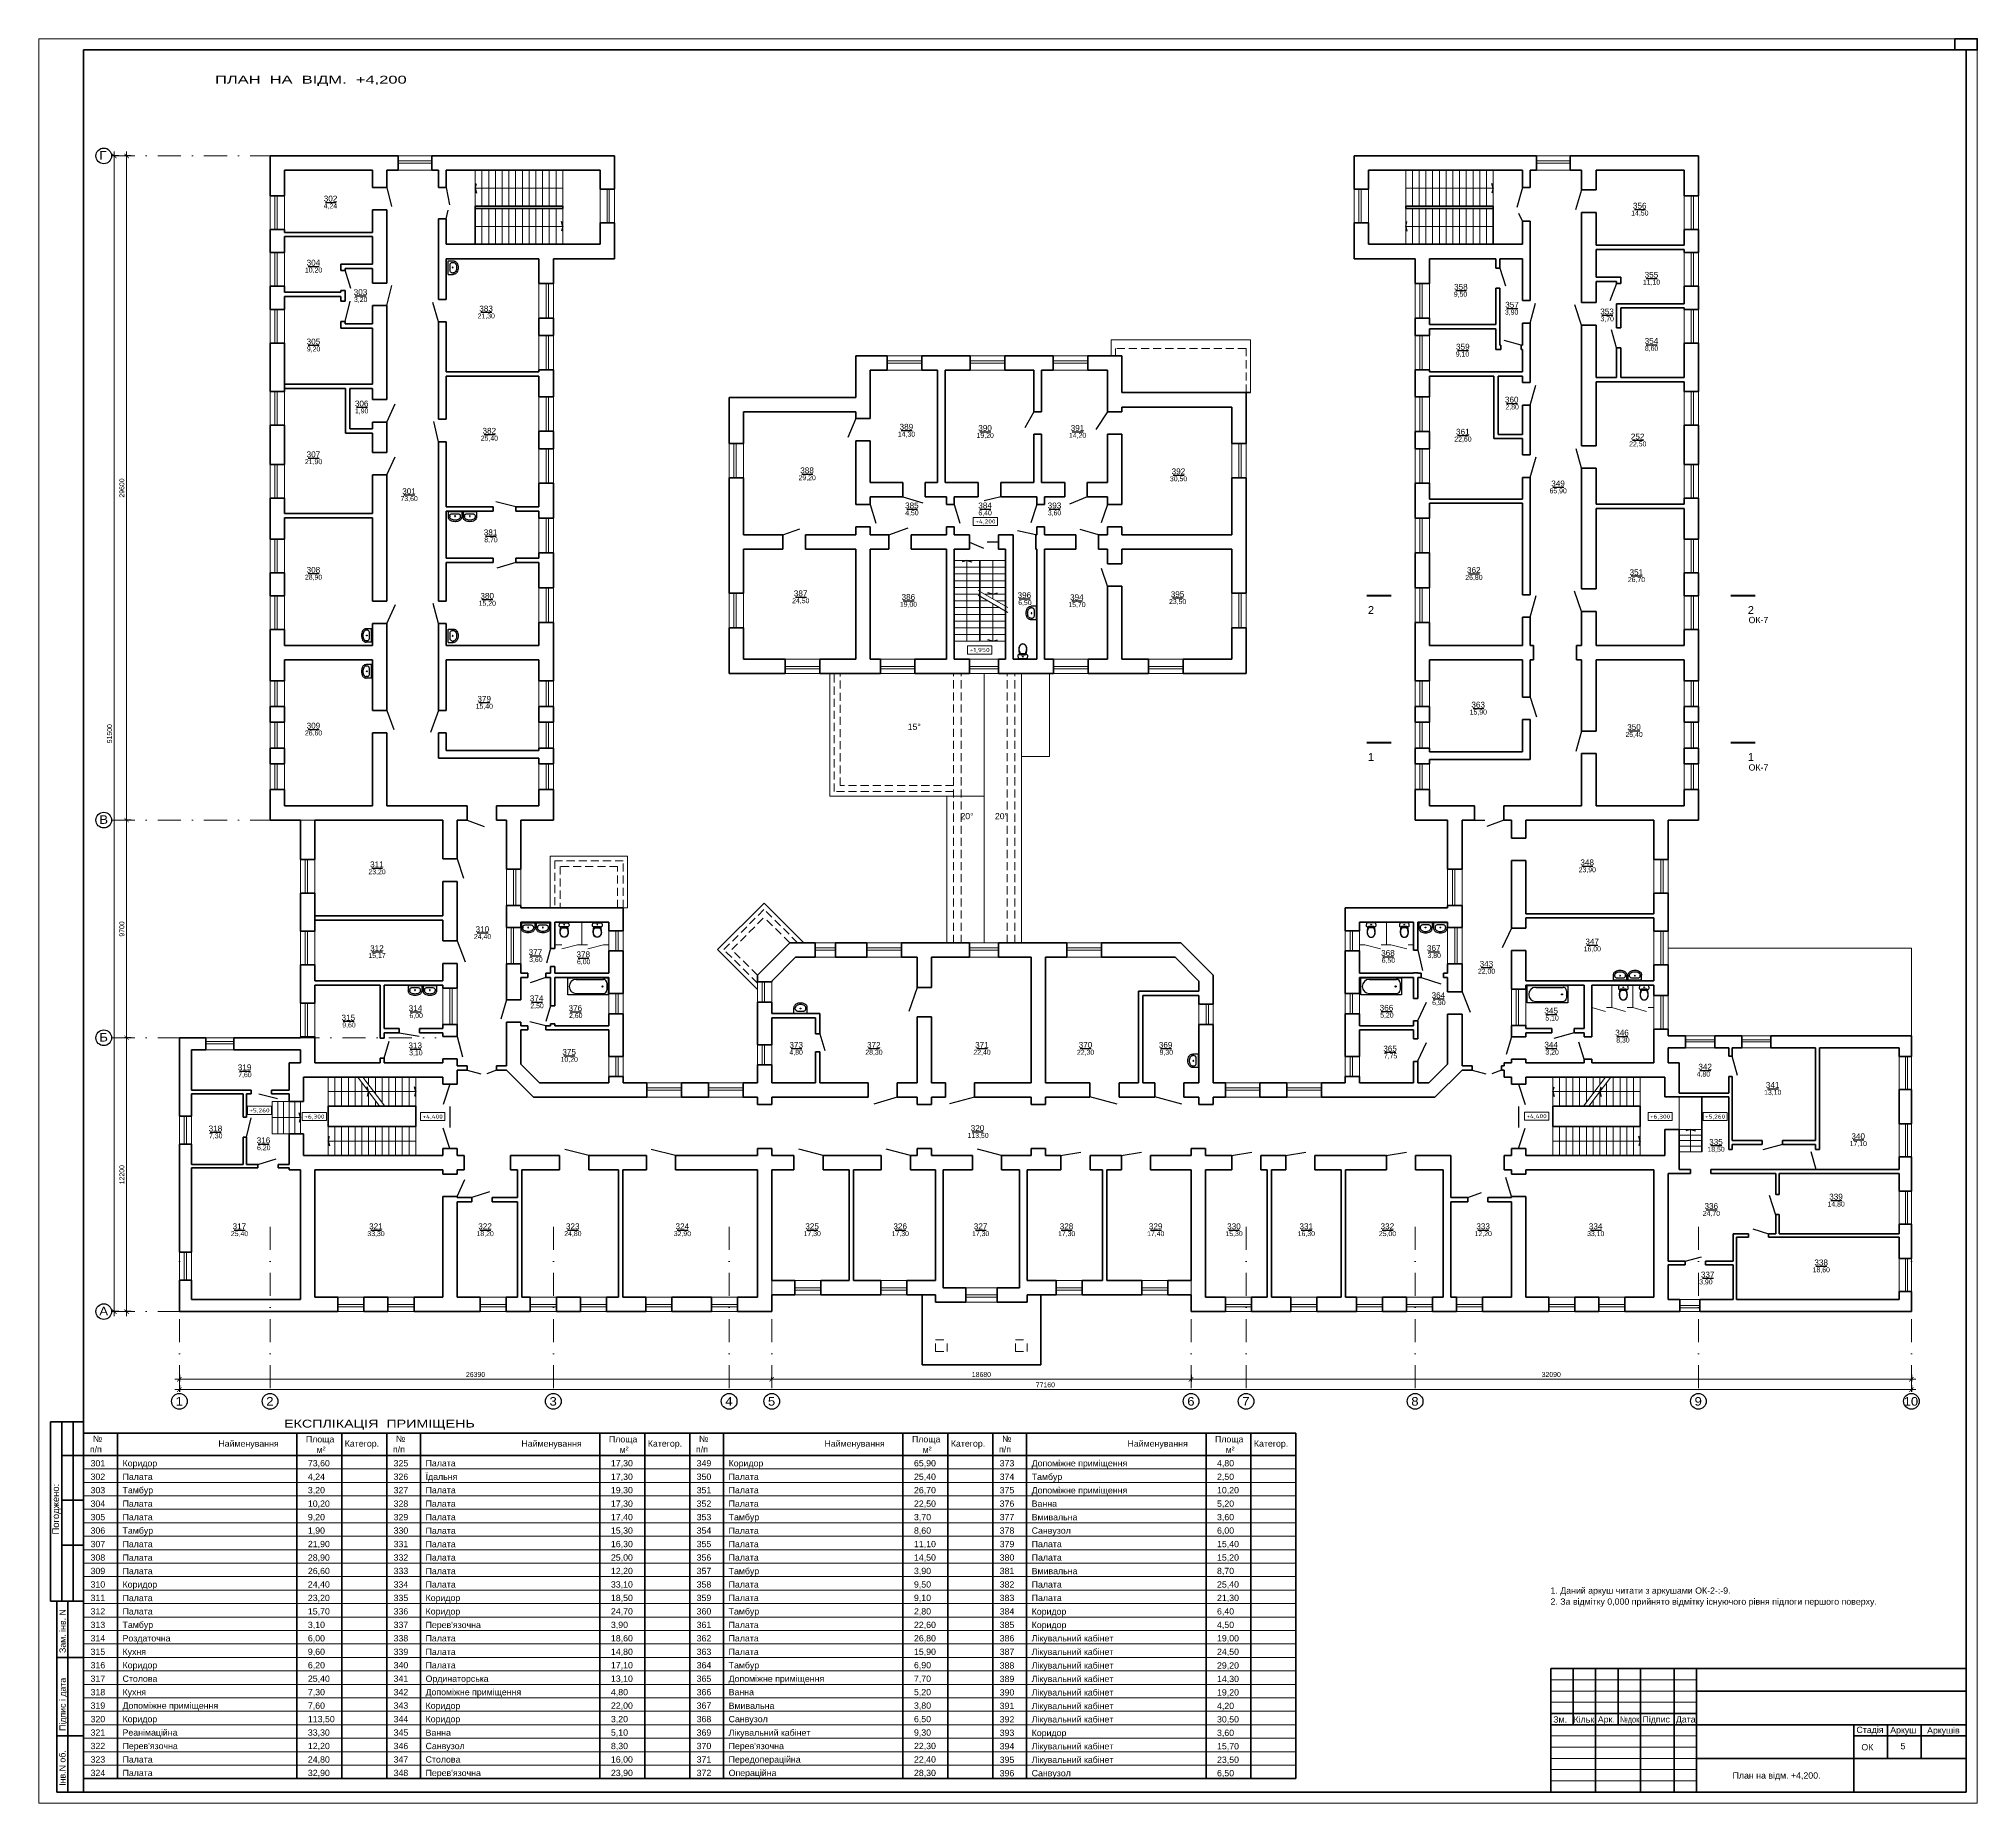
# Model space of a CAD drawing. Header units: millimetres. Extents: x 752233 to 2620908, y -654617 to -58944.
# Drawn here: x 1306958 to 1393313, y -270795 to -192165 of the extents above; entities that cross this region are included whole.
import ezdxf
from ezdxf.enums import TextEntityAlignment as Align

# ---------------------------------------------------------------- set-up
doc = ezdxf.new("R2010")
doc.units = ezdxf.units.MM
doc.header["$LTSCALE"] = 90
for name, pattern in [('DASHDOT', [25.4, 12.7, -6.35, 0, -6.35]), ('K5LT_DASHED_REINFORCED', [6, 4, -2]), ('Wipeout_Contour', [1000000.0, 0, -1000000.0])]:
    doc.linetypes.add(name, pattern=pattern)
doc.layers.get('0').update_dxf_attribs({"lineweight": 15})
doc.layers.get('DefPoints').update_dxf_attribs({"color": 255, "lineweight": 9})
doc.layers.add('Shutters', color=7, linetype='Continuous')
doc.layers.add('T', color=7, linetype='Continuous')
doc.styles.add('style2', font='ARIAL.TTF')
doc.styles.add('txt200', font='txt.shx', dxfattribs={"width": 0.9, "height": 200})
doc.dimstyles.new('ARKO_TICK_EXTLINES', dxfattribs={"dimscale": 100, "dimtxt": 2.2, "dimasz": 2, "dimexe": 1, "dimexo": 1, "dimgap": 1, "dimtad": 1, "dimdec": 0, "dimzin": 0, "dimtxsty": 'style2', "dimblk": 'ARCHTICK', "dimcen": 2, "dimdle": 2, "dimclrd": 5, "dimadec": 0, "dimazin": 0, "dimtfac": 1, "dimtdec": 0, "dimtix": 1, "dimtmove": 0, "dimatfit": 0, "dimfxl": 0, "dimtolj": 1, "dimtzin": 0, "dimlwd": 20, "dimarcsym": 0})

msp = doc.modelspace()

# ---------------------------------------------------------------- texts
at = {"color": 7, "linetype": 'Continuous', "style": 'style2'}
for s, height, width, p in [('Г', 380, 1.1, (1309656.5, -197550.3)), ('В', 380, 1.1, (1309656.5, -227150.3)), ('Б', 380, 1.1, (1309656.5, -236850.3)), ('А', 380, 1.1, (1309656.5, -249050.3)), ('1', 380, 1.1, (1313050.9, -253075.5)), ('2', 380, 1.1, (1317090.9, -253075.5)), ('3', 380, 1.1, (1329710.9, -253075.5)), ('4', 380, 1.1, (1337540.9, -253075.5)), ('5', 380, 1.1, (1339440.9, -253075.5)), ('6', 380, 1.1, (1358120.9, -253075.5)), ('7', 380, 1.1, (1360570.9, -253075.5)), ('8', 380, 1.1, (1368100.9, -253075.5)), ('9', 380, 1.1, (1380720.9, -253075.5)), ('10', 380, 1.1, (1390033.1, -253075.5)), ('ЕКСПЛІКАЦІЯ  ПРИМІЩЕНЬ', 350, 1.3, (1317886.5, -254053.1)), ('№док.', 280, 0.8, (1377395.9, -267195.7))]:
    msp.add_text(s, height=height, dxfattribs=dict(at, width=width)).set_placement(p)
for s, height, p in [('302', 260, (1319654.9, -199418.5)), ('356', 260, (1377975.2, -199735.4)), ('4,24', 220, (1319650.1, -199726.7)), ('14,50', 220, (1377899.3, -200043.6)), ('304', 260, (1318889.8, -202273.8)), ('10,20', 220, (1318813.8, -202582.1)), ('11,10', 220, (1378420.5, -203122.9)), ('355', 260, (1378496.5, -202814.7)), ('303', 260, (1320986.6, -203587)), ('3,20', 220, (1320999.8, -203895.3)), ('9,50', 220, (1369994.9, -203657.5)), ('358', 260, (1370007.5, -203349.2)), ('21,30', 220, (1326506.8, -204627)), ('383', 260, (1326582.8, -204318.8)), ('3,90', 220, (1372272.7, -204457.5)), ('357', 260, (1372285.2, -204149.3)), ('353', 260, (1376519.4, -204447.9)), ('3,70', 220, (1376530.6, -204756.1)), ('305', 260, (1318889.8, -205788.2)), ('354', 260, (1378496.5, -205761.3)), ('9,20', 220, (1318903.1, -206096.4)), ('9,10', 220, (1370082.1, -206326.6)), ('359', 260, (1370094.7, -206018.3)), ('8,60', 220, (1378507.7, -206069.5)), ('360', 260, (1372271.9, -208375.4)), ('306', 260, (1321039.9, -208550.4)), ('1,90', 220, (1321044.6, -208858.7)), ('2,80', 220, (1372294.6, -208683.7)), ('382', 260, (1326725.4, -209765.6)), ('14,30', 220, (1345228.7, -209894.6)), ('389', 260, (1345304.7, -209586.4)), ('19,20', 220, (1348735.2, -209950.9)), ('390', 260, (1348811.2, -209642.7)), ('14,20', 220, (1352850.9, -209947.7)), ('391', 260, (1352926.9, -209639.4)), ('361', 260, (1370094.4, -209807.9)), ('252', 260, (1377882.9, -210022.1)), ('307', 260, (1318889.8, -210814)), ('25,40', 220, (1326649.4, -210073.9)), ('22,60', 220, (1370018.4, -210116.2)), ('22,50', 220, (1377806.9, -210330.3)), ('21,90', 220, (1318813.8, -211122.2)), ('388', 260, (1340881.2, -211528.3)), ('392', 260, (1357424.6, -211574.1)), ('301', 260, (1323149, -212458.5)), ('29,20', 220, (1340805.2, -211836.6)), ('30,50', 220, (1357348.6, -211882.4)), ('65,90', 220, (1374259.9, -212421.2)), ('349', 260, (1374335.8, -212113)), ('73,60', 220, (1323073, -212766.8)), ('4,50', 220, (1345556.5, -213401.1)), ('385', 260, (1345550.1, -213092.9)), ('384', 260, (1348811.2, -213092.9)), ('6,40', 220, (1348817.6, -213401.1)), ('393', 260, (1351903.3, -213092.9)), ('3,60', 220, (1351909.7, -213401.1)), ('8,70', 220, (1326804.1, -214601.7)), ('308', 260, (1318889.8, -215961.7)), ('362', 260, (1370583, -215971.5)), ('351', 260, (1377824.2, -216068.5)), ('28,90', 220, (1318813.8, -216270)), ('387', 260, (1340595.4, -217009.1)), ('26,80', 220, (1370507, -216279.8)), ('26,70', 220, (1377748.2, -216376.7)), ('15,20', 220, (1326554.9, -217431)), ('380', 260, (1326630.9, -217122.7)), ('24,50', 220, (1340519.4, -217317.4)), ('19,00', 220, (1345318, -217479)), ('386', 260, (1345393.9, -217170.7)), ('396', 260, (1350561.3, -217091.2)), ('6,50', 220, (1350590.2, -217399.4)), ('15,70', 220, (1352824.1, -217490)), ('394', 260, (1352900.1, -217181.8)), ('23,50', 220, (1357308.6, -217354.9)), ('395', 260, (1357384.6, -217046.7)), ('ОК-7', 280, (1383127.1, -218207)), ('15,40', 220, (1326421.5, -222018.8)), ('379', 260, (1326497.5, -221710.6)), ('363', 260, (1370779.5, -221969.9)), ('309', 260, (1318889.8, -222903.3)), ('15%%D ', 275, (1345669.9, -222963.2)), ('15,90', 220, (1370703.5, -222278.1)), ('350', 260, (1377719.7, -222970)), ('26,60', 220, (1318813.8, -223211.5)), ('25,40', 220, (1377643.7, -223278.2)), ('ОК-7', 280, (1383127.1, -224776.5)), ('20%%D ', 275, (1348020.6, -226943.3)), ('20%%D ', 275, (1349554.8, -226943.3)), ('311', 260, (1321719.4, -229086.2)), ('348', 260, (1375634, -228997.7)), ('23,20', 220, (1321643.4, -229394.5)), ('23,90', 220, (1375558, -229305.9)), ('24,40', 220, (1326341.3, -232285.5)), ('310', 260, (1326417.3, -231977.3)), ('347', 260, (1375857, -232524.2)), ('15,17', 220, (1321643.4, -233130.1)), ('312', 260, (1321719.4, -232821.9)), ('377', 260, (1328781.1, -232997)), ('3,60', 220, (1328804.3, -233305.3)), ('378', 260, (1330910.9, -233096.3)), ('368', 260, (1366758.5, -233033.4)), ('6,50', 220, (1366782.7, -233341.7)), ('367', 260, (1368798.7, -232814.2)), ('3,80', 220, (1368822.9, -233122.5)), ('16,00', 220, (1375781, -232832.5)), ('6,00', 220, (1330934.2, -233404.5)), ('22,00', 220, (1371069.9, -233827.2)), ('343', 260, (1371145.8, -233519)), ('374', 260, (1328833.3, -235059.5)), ('364', 260, (1369005, -234918.4)), ('315', 260, (1320445, -235914.8)), ('6,00', 220, (1323471, -235804.6)), ('2,50', 220, (1328856.6, -235367.8)), ('376', 260, (1330557.3, -235494.4)), ('2,60', 220, (1330580.6, -235802.7)), ('366', 260, (1366692.7, -235477.6)), ('5,20', 220, (1366716.9, -235785.9)), ('6,90', 220, (1369029.2, -235226.7)), ('5,10', 220, (1374075, -235915.5)), ('9,60', 220, (1320479.1, -236223)), ('346', 260, (1377186.1, -236586.7)), ('313', 260, (1323424.4, -237155.2)), ('3,10', 220, (1323458.5, -237463.5)), ('375', 260, (1330281.5, -237446.2)), ('4,80', 220, (1340398.3, -237438.6)), ('373', 260, (1340397.1, -237130.4)), ('28,30', 220, (1343780, -237438.6)), ('372', 260, (1343856, -237130.4)), ('22,40', 220, (1348595.3, -237438.6)), ('371', 260, (1348671.3, -237130.4)), ('22,30', 220, (1353207.2, -237438.6)), ('370', 260, (1353283.1, -237130.4)), ('369', 260, (1356854.5, -237130.4)), ('9,30', 220, (1356889.7, -237438.6)), ('365', 260, (1366853.2, -237295.1)), ('7,75', 220, (1366877.4, -237603.3)), ('344', 260, (1374030.1, -237124.8)), ('3,20', 220, (1374075, -237433.1)), ('8,30', 220, (1377231, -236894.9)), ('319', 260, (1315826, -238130.3)), ('7,60', 220, (1315842.4, -238438.5)), ('10,20', 220, (1330205.5, -237754.5)), ('4,80', 220, (1380815.1, -238411.5)), ('342', 260, (1380891.1, -238103.3)), ('13,10', 220, (1383820.4, -239225.9)), ('341', 260, (1383896.4, -238917.7)), ('318', 260, (1314525.8, -240856.1)), ('113,50', 220, (1348333.6, -241146.1)), ('320', 260, (1348473.6, -240837.8)), ('7,30', 220, (1314542.2, -241164.4)), ('316', 260, (1316665, -241384.3)), ('6,20', 220, (1316681.4, -241692.5)), ('18,50', 220, (1381294.6, -241763.6)), ('335', 260, (1381370.6, -241455.4)), ('17,10', 220, (1387631.1, -241509.1)), ('340', 260, (1387707.1, -241200.9)), ('336', 260, (1381164.1, -244311)), ('14,80', 220, (1386643.4, -244203)), ('339', 260, (1386719.3, -243894.7)), ('317', 260, (1315591, -245213.6)), ('321', 260, (1321673.8, -245213.6)), ('322', 260, (1326535.1, -245213.6)), ('323', 260, (1330442.1, -245213.6)), ('324', 260, (1335323.8, -245213.6)), ('325', 260, (1341105.1, -245213.6)), ('326', 260, (1345030.3, -245213.6)), ('327', 260, (1348610.2, -245213.6)), ('328', 260, (1352439.5, -245213.6)), ('329', 260, (1356409.9, -245213.6)), ('330', 260, (1359897.5, -245213.6)), ('331', 260, (1363119.4, -245213.6)), ('332', 260, (1366731.9, -245213.6)), ('333', 260, (1370998.7, -245213.6)), ('334', 260, (1376010.5, -245213.6)), ('24,70', 220, (1381088.1, -244619.2)), ('25,40', 220, (1315515, -245521.9)), ('33,30', 220, (1321597.8, -245521.9)), ('18,20', 220, (1326459.1, -245521.9)), ('24,80', 220, (1330366.1, -245521.9)), ('32,90', 220, (1335247.8, -245521.9)), ('17,30', 220, (1341029.1, -245521.9)), ('17,30', 220, (1344954.4, -245521.9)), ('17,30', 220, (1348534.2, -245521.9)), ('17,30', 220, (1352363.5, -245521.9)), ('17,40', 220, (1356333.9, -245521.9)), ('15,30', 220, (1359821.5, -245521.9)), ('16,30', 220, (1363043.4, -245521.9)), ('25,00', 220, (1366655.9, -245521.9)), ('12,20', 220, (1370922.7, -245521.9)), ('33,10', 220, (1375934.5, -245521.9)), ('18,60', 220, (1385981.2, -247134.7)), ('338', 260, (1386057.2, -246826.5)), ('3,90', 220, (1380925.1, -247673.1)), ('337', 260, (1381001.1, -247364.8)), ('301', 280, (1309264.8, -255783.7)), ('Коридор', 280, (1310690.3, -255783.7)), ('73,60', 280, (1318946.4, -255783.7)), ('325', 280, (1322764.8, -255783.7)), ('Палата', 280, (1324190.3, -255783.7)), ('17,30', 280, (1332446.4, -255783.7)), ('349', 280, (1336264.8, -255783.7)), ('Коридор', 280, (1337690.3, -255783.7)), ('65,90', 280, (1345946.4, -255783.7)), ('373', 280, (1349764.8, -255783.7)), ('Допоміжне приміщення', 280, (1351190.3, -255783.7)), ('4,80', 280, (1359446.4, -255783.7)), ('302', 280, (1309264.8, -256383.7)), ('Палата', 280, (1310690.3, -256383.7)), ('4,24', 280, (1318946.4, -256383.7)), ('326', 280, (1322764.8, -256383.7)), ('Їдальня', 280, (1324190.3, -256383.7)), ('17,30', 280, (1332446.4, -256383.7)), ('350', 280, (1336264.8, -256383.7)), ('Палата', 280, (1337690.3, -256383.7)), ('25,40', 280, (1345946.4, -256383.7)), ('374', 280, (1349764.8, -256383.7)), ('Тамбур', 280, (1351190.3, -256388.9)), ('2,50', 280, (1359446.4, -256383.7)), ('303', 280, (1309264.8, -256983.7)), ('304', 280, (1309264.8, -257583.7)), ('Тамбур', 280, (1310690.3, -256983.7)), ('Палата', 280, (1310690.3, -257583.7)), ('3,20', 280, (1318946.4, -256983.7)), ('10,20', 280, (1318946.4, -257583.7)), ('327', 280, (1322764.8, -256983.7)), ('328', 280, (1322764.8, -257583.7)), ('Палата', 280, (1324190.3, -256983.7)), ('Палата', 280, (1324190.3, -257583.7)), ('19,30', 280, (1332446.4, -256983.7)), ('17,30', 280, (1332446.4, -257583.7)), ('351', 280, (1336264.8, -256983.7)), ('352', 280, (1336264.8, -257583.7)), ('Палата', 280, (1337690.3, -256983.7)), ('Палата', 280, (1337690.3, -257583.7)), ('26,70', 280, (1345946.4, -256983.7)), ('22,50', 280, (1345946.4, -257583.7)), ('375', 280, (1349764.8, -256983.7)), ('376', 280, (1349764.8, -257583.7)), ('Допоміжне приміщення', 280, (1351190.3, -256988.9)), ('Ванна', 280, (1351190.3, -257583.7)), ('5,20', 280, (1359446.4, -257583.7)), ('10,20', 280, (1359446.4, -256983.7)), ('305', 280, (1309264.8, -258183.7)), ('Палата', 280, (1310690.3, -258183.7)), ('9,20', 280, (1318946.4, -258183.7)), ('329', 280, (1322764.8, -258183.7)), ('Палата', 280, (1324190.3, -258183.7)), ('17,40', 280, (1332446.4, -258183.7)), ('353', 280, (1336264.8, -258183.7)), ('Тамбур', 280, (1337690.3, -258183.7)), ('3,70', 280, (1345946.4, -258183.7)), ('377', 280, (1349764.8, -258183.7)), ('Вмивальна', 280, (1351190.3, -258188.9)), ('3,60', 280, (1359446.4, -258183.7)), ('306', 280, (1309264.8, -258783.7)), ('Тамбур', 280, (1310690.3, -258783.7)), ('1,90', 280, (1318946.4, -258783.7)), ('330', 280, (1322764.8, -258783.7)), ('Палата', 280, (1324190.3, -258788.9)), ('15,30', 280, (1332446.4, -258783.7)), ('354', 280, (1336264.8, -258783.7)), ('Палата', 280, (1337690.3, -258788.9)), ('8,60', 280, (1345946.4, -258783.7)), ('378', 280, (1349764.8, -258783.7)), ('Санвузол', 280, (1351190.3, -258783.7)), ('6,00', 280, (1359446.4, -258783.7)), ('307', 280, (1309264.8, -259383.7)), ('308', 280, (1309264.8, -259983.7)), ('Палата', 280, (1310690.3, -259383.7)), ('Палата', 280, (1310690.3, -259988.9)), ('21,90', 280, (1318946.4, -259383.7)), ('28,90', 280, (1318946.4, -259983.7)), ('331', 280, (1322764.8, -259383.7)), ('332', 280, (1322764.8, -259983.7)), ('Палата', 280, (1324190.3, -259388.9)), ('Палата', 280, (1324190.3, -259983.7)), ('25,00', 280, (1332446.4, -259983.7)), ('16,30', 280, (1332446.4, -259383.7)), ('355', 280, (1336264.8, -259383.7)), ('356', 280, (1336264.8, -259983.7)), ('Палата', 280, (1337690.3, -259388.9)), ('Палата', 280, (1337690.3, -259983.7)), ('11,10', 280, (1345946.4, -259383.7)), ('14,50', 280, (1345946.4, -259983.7)), ('379', 280, (1349764.8, -259383.7)), ('380', 280, (1349764.8, -259983.7)), ('Палата', 280, (1351190.3, -259383.7)), ('Палата', 280, (1351190.3, -259983.7)), ('15,40', 280, (1359446.4, -259383.7)), ('15,20', 280, (1359446.4, -259983.7)), ('309', 280, (1309264.8, -260583.7)), ('Палата', 280, (1310690.3, -260588.9)), ('26,60', 280, (1318946.4, -260583.7)), ('333', 280, (1322764.8, -260583.7)), ('Палата', 280, (1324190.3, -260588.9)), ('12,20', 280, (1332446.4, -260583.7)), ('357', 280, (1336264.8, -260583.7)), ('Тамбур', 280, (1337690.3, -260588.9)), ('3,90', 280, (1345946.4, -260583.7)), ('381', 280, (1349764.8, -260583.7)), ('Вмивальна', 280, (1351190.3, -260588.9)), ('8,70', 280, (1359446.4, -260583.7)), ('310', 280, (1309264.8, -261183.7)), ('311', 280, (1309264.8, -261783.7)), ('Палата', 280, (1310690.3, -261788.9)), ('Коридор', 280, (1310690.3, -261183.7)), ('24,40', 280, (1318946.4, -261183.7)), ('23,20', 280, (1318946.4, -261783.7)), ('334', 280, (1322764.8, -261183.7)), ('335', 280, (1322764.8, -261783.7)), ('Палата', 280, (1324190.3, -261183.7)), ('Коридор', 280, (1324190.3, -261783.7)), ('33,10', 280, (1332446.4, -261183.7)), ('18,50', 280, (1332446.4, -261783.7)), ('358', 280, (1336264.8, -261183.7)), ('359', 280, (1336264.8, -261783.7)), ('Палата', 280, (1337690.3, -261183.7)), ('Палата', 280, (1337690.3, -261783.7)), ('9,50', 280, (1345946.4, -261183.7)), ('9,10', 280, (1345946.4, -261783.7)), ('382', 280, (1349764.8, -261183.7)), ('383', 280, (1349764.8, -261783.7)), ('Палата', 280, (1351190.3, -261183.7)), ('Палата', 280, (1351190.3, -261783.7)), ('25,40', 280, (1359446.4, -261183.7)), ('21,30', 280, (1359446.4, -261783.7)), ('2. За відмітку 0,000 прийнято відмітку існуючого рівня підлоги першого поверху.', 280, (1374303.7, -261948.2)), ('1. Даний аркуш читати з аркушами ОК-2-:-9.', 280, (1374303.7, -261457.8)), ('312', 280, (1309264.8, -262383.7)), ('Палата', 280, (1310690.3, -262383.7)), ('15,70', 280, (1318946.4, -262383.7)), ('336', 280, (1322764.8, -262383.7)), ('Коридор', 280, (1324190.3, -262383.7)), ('24,70', 280, (1332446.4, -262383.7)), ('360', 280, (1336264.8, -262383.7)), ('Тамбур', 280, (1337690.3, -262383.7)), ('2,80', 280, (1345946.4, -262383.7)), ('384', 280, (1349764.8, -262383.7)), ('Коридор', 280, (1351190.3, -262388.9)), ('6,40', 280, (1359446.4, -262383.7)), ('313', 280, (1309264.8, -262983.7)), ('314', 280, (1309264.8, -263583.7)), ('Тамбур', 280, (1310690.3, -262983.7)), ('Роздаточна', 280, (1310690.3, -263583.7)), ('3,10', 280, (1318946.4, -262983.7)), ('6,00', 280, (1318946.4, -263583.7)), ('337', 280, (1322764.8, -262983.7)), ('338', 280, (1322764.8, -263583.7)), ("Перев'язочна", 280, (1324190.3, -262988.9)), ('Палата', 280, (1324190.3, -263583.7)), ('3,90', 280, (1332446.4, -262983.7)), ('18,60', 280, (1332446.4, -263583.7)), ('361', 280, (1336264.8, -262983.7)), ('362', 280, (1336264.8, -263583.7)), ('Палата', 280, (1337690.3, -262988.9)), ('Палата', 280, (1337690.3, -263583.7)), ('22,60', 280, (1345946.4, -262983.7)), ('26,80', 280, (1345946.4, -263583.7)), ('385', 280, (1349764.8, -262983.7)), ('386', 280, (1349764.8, -263583.7)), ('Лікувальний кабінет', 280, (1351190.3, -263583.7)), ('Коридор', 280, (1351190.3, -262988.9)), ('4,50', 280, (1359446.4, -262983.7)), ('19,00', 280, (1359446.4, -263583.7)), ('315', 280, (1309264.8, -264183.7)), ('Кухня', 280, (1310690.3, -264183.7)), ('9,60', 280, (1318946.4, -264183.7)), ('339', 280, (1322764.8, -264183.7)), ('Палата', 280, (1324190.3, -264188.9)), ('14,80', 280, (1332446.4, -264183.7)), ('363', 280, (1336264.8, -264183.7)), ('Палата', 280, (1337690.3, -264188.9)), ('15,90', 280, (1345946.4, -264183.7)), ('387', 280, (1349764.8, -264183.7)), ('Лікувальний кабінет', 280, (1351190.3, -264188.9)), ('24,50', 280, (1359446.4, -264183.7)), ('316', 280, (1309264.8, -264783.7)), ('317', 280, (1309264.8, -265383.7)), ('Столова', 280, (1310690.3, -265383.7)), ('Коридор', 280, (1310690.3, -264783.7)), ('25,40', 280, (1318946.4, -265383.7)), ('6,20', 280, (1318946.4, -264783.7)), ('340', 280, (1322764.8, -264783.7)), ('341', 280, (1322764.8, -265383.7)), ('Ординаторська', 280, (1324190.3, -265383.7)), ('Палата', 280, (1324190.3, -264783.7)), ('17,10', 280, (1332446.4, -264783.7)), ('13,10', 280, (1332446.4, -265383.7)), ('364', 280, (1336264.8, -264783.7)), ('365', 280, (1336264.8, -265383.7)), ('Допоміжне приміщення', 280, (1337690.3, -265383.7)), ('Тамбур', 280, (1337690.3, -264783.7)), ('6,90', 280, (1345946.4, -264783.7)), ('7,70', 280, (1345946.4, -265383.7)), ('388', 280, (1349764.8, -264795.2)), ('389', 280, (1349764.8, -265395.2)), ('Лікувальний кабінет', 280, (1351190.3, -264795.2)), ('Лікувальний кабінет', 280, (1351190.3, -265395.2)), ('29,20', 280, (1359446.4, -264795.2)), ('14,30', 280, (1359446.4, -265395.2)), ('318', 280, (1309264.8, -265983.7)), ('Кухня', 280, (1310690.3, -265983.7)), ('7,30', 280, (1318946.4, -265983.7)), ('342', 280, (1322764.8, -265983.7)), ('Допоміжне приміщення', 280, (1324190.3, -265983.7)), ('4,80', 280, (1332446.4, -265983.7)), ('366', 280, (1336264.8, -265983.7)), ('Ванна', 280, (1337690.3, -265983.7)), ('5,20', 280, (1345946.4, -265983.7)), ('390', 280, (1349764.8, -265995.2)), ('Лікувальний кабінет', 280, (1351190.3, -265995.2)), ('19,20', 280, (1359446.4, -265995.2)), ('319', 280, (1309264.8, -266583.7)), ('Допоміжне приміщення', 280, (1310690.3, -266583.7)), ('7,60', 280, (1318946.4, -266583.7)), ('343', 280, (1322764.8, -266583.7)), ('Коридор', 280, (1324190.3, -266588.9)), ('22,00', 280, (1332446.4, -266583.7)), ('367', 280, (1336264.8, -266583.7)), ('Вмивальна', 280, (1337690.3, -266588.9)), ('3,80', 280, (1345946.4, -266583.7)), ('391', 280, (1349764.8, -266595.2)), ('Лікувальний кабінет', 280, (1351190.3, -266600.4)), ('4,20', 280, (1359446.4, -266595.2)), ('320', 280, (1309264.8, -267183.7)), ('321', 280, (1309264.8, -267783.7)), ('Коридор', 280, (1310690.3, -267183.7)), ('Реанімаційна', 280, (1310690.3, -267783.7)), ('33,30', 280, (1318946.4, -267783.7)), ('113,50', 280, (1318946.4, -267183.7)), ('344', 280, (1322764.8, -267183.7)), ('345', 280, (1322764.8, -267783.7)), ('Коридор', 280, (1324190.3, -267183.7)), ('Ванна', 280, (1324190.3, -267788.9)), ('3,20', 280, (1332446.4, -267183.7)), ('5,10', 280, (1332446.4, -267783.7)), ('368', 280, (1336264.8, -267183.7)), ('369', 280, (1336264.8, -267783.7)), ('Лікувальний кабінет', 280, (1337690.3, -267788.9)), ('Санвузол', 280, (1337690.3, -267183.7)), ('9,30', 280, (1345946.4, -267783.7)), ('6,50', 280, (1345946.4, -267183.7)), ('392', 280, (1349764.8, -267195.2)), ('393', 280, (1349764.8, -267795.2)), ('Лікувальний кабінет', 280, (1351190.3, -267195.2)), ('Коридор', 280, (1351190.3, -267800.4)), ('30,50', 280, (1359446.4, -267195.2)), ('3,60', 280, (1359446.4, -267795.2)), ('Зм.', 280, (1374424, -267200.5)), ('Кільк.', 280, (1375330.4, -267201.7)), ('Арк.', 280, (1376410.4, -267195.7)), ('Підпис', 280, (1378401.8, -267195.7)), ('Дата', 280, (1379888.2, -267195.7)), ('Стадія', 280, (1387933.2, -267663.9)), ('Аркуш', 280, (1389438.4, -267674.2)), ('Аркушів', 280, (1391080, -267684.9)), ('322', 280, (1309264.8, -268383.7)), ("Перев'язочна", 280, (1310690.3, -268383.7)), ('12,20', 280, (1318946.4, -268383.7)), ('346', 280, (1322764.8, -268383.7)), ('Санвузол', 280, (1324190.3, -268383.7)), ('8,30', 280, (1332446.4, -268383.7)), ('370', 280, (1336264.8, -268383.7)), ("Перев'язочна", 280, (1337690.3, -268383.7)), ('22,30', 280, (1345946.4, -268383.7)), ('394', 280, (1349764.8, -268395.2)), ('Лікувальний кабінет', 280, (1351190.3, -268395.2)), ('15,70', 280, (1359446.4, -268395.2)), ('ОК', 280, (1388153.1, -268437.3)), ('5', 280, (1389896.2, -268388.8)), ('323', 280, (1309264.8, -268983.7)), ('324', 280, (1309264.8, -269583.7)), ('Палата', 280, (1310690.3, -268983.7)), ('Палата', 280, (1310690.3, -269583.7)), ('32,90', 280, (1318946.4, -269583.7)), ('24,80', 280, (1318946.4, -268983.7)), ('347', 280, (1322764.8, -268983.7)), ('348', 280, (1322764.8, -269583.7)), ('Столова', 280, (1324190.3, -268983.7)), ("Перев'язочна", 280, (1324190.3, -269583.7)), ('23,90', 280, (1332446.4, -269583.7)), ('16,00', 280, (1332446.4, -268983.7)), ('371', 280, (1336264.8, -268983.7)), ('372', 280, (1336264.8, -269583.7)), ('Операційна', 280, (1337690.3, -269583.7)), ('Передопераційна', 280, (1337690.3, -268983.7)), ('22,40', 280, (1345946.4, -268983.7)), ('28,30', 280, (1345946.4, -269583.7)), ('395', 280, (1349764.8, -268995.2)), ('396', 280, (1349764.8, -269595.2)), ('Лікувальний кабінет', 280, (1351190.3, -268995.2)), ('Санвузол', 280, (1351190.3, -269595.2)), ('23,50', 280, (1359446.4, -268995.2)), ('6,50', 280, (1359446.4, -269595.2)), ('План на відм. +4,200.', 280, (1382414.1, -269697.5))]:
    msp.add_text(s, height=height, dxfattribs=at).set_placement(p)
for s, p in [('2', (1366306.5, -217620.1)), ('2', (1383229.7, -217620.1)), ('1', (1366306.5, -224171.1)), ('1', (1383229.7, -224171.1))]:
    msp.add_text(s, height=350, dxfattribs=at).set_placement(p, align=Align.MIDDLE)
at = {"color": 7, "linetype": 'ByBlock', "lineweight": 15, "style": 'style2'}
for s, p in [(' №', (1309262.1, -254691.3)), ('Найменування', (1314959.4, -254908)), ('Площа', (1318857.9, -254714.2)), ('Категор.', (1320589.5, -254904.8)), (' №', (1322762.1, -254691.3)), ('Найменування', (1328459.4, -254908)), ('Площа', (1332357.9, -254714.2)), ('Категор.', (1334089.5, -254904.8)), (' №', (1336262.1, -254691.3)), ('Найменування', (1341959.4, -254908)), ('Площа', (1345857.9, -254714.2)), ('Категор.', (1347589.5, -254904.8)), (' №', (1349762.1, -254691.3)), ('Найменування', (1355459.4, -254908)), ('Площа', (1359357.9, -254714.2)), ('Категор.', (1361089.5, -254904.8)), ('п/п', (1309236.1, -255162.7)), ('м²', (1319333.3, -255180.9)), ('п/п', (1322736.1, -255162.7)), ('м²', (1332833.3, -255180.9)), ('п/п', (1336236.1, -255162.7)), ('м²', (1346333.3, -255180.9)), ('п/п', (1349736.1, -255162.7)), ('м²', (1359833.3, -255180.9))]:
    msp.add_text(s, height=280, dxfattribs=at).set_placement(p)
at = {"color": 7, "linetype": 'Continuous', "style": 'style2'}
for s, p in [('Зам. iнв. N', (1308158.8, -264098.7)), ('Пiдпис i дата', (1308159.9, -267573.1)), ('Iнв.N об.', (1308148.9, -270015.6))]:
    msp.add_text(s, height=280, rotation=90, dxfattribs=at).set_placement(p)
at = {"color": 0, "lineweight": 15, "insert": (1307559.7, -258819.3), "char_height": 300, "attachment_point": 1, "rotation": 90, "style": 'txt200'}
msp.add_mtext('{\\fArial|b0|i0|c204|p34;\\W1;Погоджено:}', dxfattribs=at)
at = {"layer": 'T', "color": 7, "linetype": 'Continuous', "style": 'style2', "width": 1.5}
msp.add_text('ПЛАН  НА  ВІДМ.  +4,200', height=350, dxfattribs=at).set_placement((1314811.8, -194163.7))

# ---------------------------------------------------------------- blocks, each defined once
blk = doc.blocks.new('A$C0C1168F7')
at = {"color": 254, "linetype": 'Wipeout_Contour', "ltscale": 5960.404581}
blk.add_wipeout([(0, 450), (0, 221), (3, 187), (11, 155), (26, 124), (44, 97), (68, 73), (95, 54), (160, 24), (229, 6), (300, 0), (371, 6), (440, 24), (505, 54), (532, 73), (556, 97), (574, 124), (589, 155), (597, 187), (600, 221), (600, 450)], dxfattribs=at).dxf.layer = 'Shutters'
at = {"layer": 'Shutters', "color": 133, "linetype": 'Continuous'}
for p, q in [((0, 450), (0, 221)), ((600, 450), (0, 450)), ((65, 267), (65, 221)), ((181, 358), (181, 358)), ((419, 358), (181, 358)), ((535, 267), (535, 221)), ((600, 450), (600, 221))]:
    blk.add_line(p, q, dxfattribs=at)
for points in [[(0, 221), (2, 196), (6, 171), (14, 147), (25, 124), (39, 103), (56, 84), (74, 68), (95, 54)], [(181, 358), (159, 356), (137, 351), (117, 342), (99, 331), (85, 317), (74, 302), (67, 284), (65, 267)], [(65, 221), (66, 205), (69, 189), (74, 173), (82, 159), (90, 146), (101, 134), (113, 123), (126, 114)], [(95, 54), (143, 31), (194, 14), (247, 3), (300, 0), (353, 3), (406, 14), (457, 31), (505, 54)], [(126, 114), (167, 94), (210, 80), (255, 71), (300, 68), (345, 71), (390, 80), (433, 94), (474, 114)], [(535, 267), (533, 284), (526, 302), (515, 317), (501, 331), (483, 342), (463, 351), (441, 356), (419, 358)], [(474, 114), (487, 123), (499, 134), (510, 146), (518, 159), (526, 173), (531, 189), (534, 205), (535, 221)], [(505, 54), (526, 68), (544, 84), (561, 103), (575, 124), (586, 147), (594, 171), (598, 196), (600, 221)]]:
    blk.add_lwpolyline(points, dxfattribs=at)
blk.add_circle((300, 243), 17.5, dxfattribs=at)
blk = doc.blocks.new('A$C5F3917FC')
at = {"color": 254, "linetype": 'Wipeout_Contour', "ltscale": 14728.445072}
blk.add_wipeout([(31, 650), (18, 619), (8, 587), (2, 554), (0, 520), (5, 498), (20, 479), (40, 469), (64, 469), (102, 475), (141, 480), (181, 483), (220, 484), (259, 483), (299, 480), (338, 475), (376, 469), (400, 469), (420, 479), (435, 498), (440, 520), (438, 554), (432, 587), (422, 619), (409, 650)], dxfattribs=at).dxf.layer = 'Shutters'
at = {"color": 254, "linetype": 'Wipeout_Contour', "ltscale": 9083.641401}
blk.add_wipeout([(98, 419), (342, 419), (363, 381), (380, 341), (392, 300), (399, 257), (376, 469), (338, 475), (299, 480), (259, 483), (220, 484), (181, 483), (141, 480), (102, 475), (64, 469), (41, 257), (48, 300), (60, 341), (77, 381)], dxfattribs=at).dxf.layer = 'Shutters'
at = {"color": 254, "linetype": 'Wipeout_Contour', "ltscale": 8188.801298}
blk.add_wipeout([(343, 54), (369, 92), (386, 132), (396, 173), (400, 215), (399, 257), (392, 301), (379, 344), (361, 385), (337, 427), (103, 427), (79, 385), (61, 344), (48, 301), (41, 257), (39, 215), (44, 173), (54, 132), (71, 92), (97, 54), (132, 25), (174, 6), (220, 0), (266, 6), (308, 25)], dxfattribs=at).dxf.layer = 'Shutters'
at = {"layer": 'Shutters', "color": 133, "linetype": 'Continuous'}
for p, q in [((2, 554), (0, 520)), ((0, 520), (5, 498)), ((8, 587), (2, 554)), ((5, 498), (20, 479)), ((18, 619), (8, 587)), ((31, 650), (18, 619)), ((20, 479), (40, 469)), ((409, 650), (31, 650)), ((41, 257), (39, 215)), ((39, 215), (44, 173)), ((40, 469), (64, 469)), ((64, 469), (41, 257)), ((48, 300), (41, 257)), ((44, 173), (54, 132)), ((49, 256), (47, 215)), ((47, 215), (52, 174)), ((60, 341), (48, 300)), ((56, 299), (49, 256)), ((52, 174), (62, 134)), ((54, 132), (70, 92)), ((68, 341), (56, 299)), ((77, 381), (60, 341)), ((62, 134), (78, 96)), ((86, 381), (68, 341)), ((70, 92), (97, 54)), ((98, 419), (77, 381)), ((78, 96), (102, 60)), ((107, 419), (86, 381)), ((97, 54), (132, 25)), ((342, 419), (98, 419)), ((102, 60), (136, 32)), ((132, 25), (174, 6)), ((136, 32), (176, 14)), ((174, 6), (220, 0)), ((176, 14), (220, 8)), ((220, 8), (264, 14)), ((220, 0), (266, 6)), ((264, 14), (304, 32)), ((266, 6), (308, 25)), ((304, 32), (338, 60)), ((308, 25), (343, 54)), ((354, 381), (333, 419)), ((338, 60), (362, 96)), ((363, 381), (342, 419)), ((343, 54), (370, 92)), ((371, 341), (354, 381)), ((362, 96), (378, 134)), ((380, 341), (363, 381)), ((370, 92), (386, 132)), ((384, 299), (371, 341)), ((399, 257), (376, 469)), ((376, 469), (400, 469)), ((378, 134), (388, 174)), ((392, 300), (380, 341)), ((391, 256), (384, 299)), ((386, 132), (396, 173)), ((388, 174), (393, 215)), ((393, 215), (391, 256)), ((399, 257), (392, 300)), ((396, 173), (401, 215)), ((401, 215), (399, 257)), ((400, 469), (420, 479)), ((422, 619), (409, 650)), ((420, 479), (435, 498)), ((432, 587), (422, 619)), ((438, 554), (432, 587)), ((435, 498), (440, 520)), ((440, 520), (438, 554))]:
    blk.add_line(p, q, dxfattribs=at)
blk.add_lwpolyline([(376, 469), (338, 475), (299, 480), (259, 483), (220, 484), (181, 483), (141, 480), (102, 475), (64, 469)], dxfattribs=at)
blk.add_circle((220, 567), 15, dxfattribs=at)
blk = doc.blocks.new('A$C003F1A73')
at = {"color": 254, "linetype": 'Wipeout_Contour', "ltscale": 4500.361208}
blk.add_wipeout([(0, 0), (1800, 0), (1800, 750), (0, 750)], dxfattribs=at).dxf.layer = 'Shutters'
at = {"layer": 'Shutters', "color": 133, "linetype": 'Continuous'}
for p, q in [((0, 0), (0, 750)), ((0, 750), (1800, 750)), ((60, 210), (60, 540)), ((1425, 690), (210, 690)), ((1425, 60), (210, 60)), ((1800, 750), (1800, 0)), ((0, 0), (1800, 0))]:
    blk.add_line(p, q, dxfattribs=at)
blk.add_circle((256, 375), 25, dxfattribs=at)
for centre, radius, start, end in [((210, 540), 150, 90, 180), ((210, 210), 150, 180, 270), ((1425, 375), 315, 270, 90)]:
    blk.add_arc(centre, radius, start, end, dxfattribs=at)
blk = doc.blocks.new('OTMET_P')
at = {"color": 0, "linetype": 'ByBlock'}
blk.add_lwpolyline([(-6, -2), (-6, 2), (6, 2), (6, -2)], close=True, dxfattribs=at)
at = {"color": 0, "linetype": 'ByBlock', "style": 'txt200', "width": 1.071429}
blk.add_attdef('OTMET', text='', height=2, dxfattribs=at).set_placement((-5, -1), (5, -1), align=Align.FIT)
blk = doc.blocks.new('_ArchTick')
at = {"color": 0, "linetype": 'ByBlock', "const_width": 0.15}
blk.add_lwpolyline([(-0.5, -0.5), (0.5, 0.5)], dxfattribs=at)
blk = doc.blocks.new('*D32')
at = {"color": 0, "lineweight": -2}
for p, q in [((1310523, -197385), (1310223, -197385)), ((1310523, -248885), (1310223, -248885))]:
    blk.add_line(p, q, dxfattribs=at)
at = {"color": 5, "lineweight": 20}
blk.add_line((1310323, -249085), (1310323, -197185), dxfattribs=at)
at = {"layer": 'DefPoints', "color": 0, "lineweight": 15}
for p in [(1310323, -197385), (1312373, -197385), (1312373, -248885)]:
    blk.add_point(p, dxfattribs=at)
at = {"color": 5, "lineweight": 20, "xscale": 200, "yscale": 200, "zscale": 200}
for p, rotation in [((1310323, -197385), 90), ((1310323, -248885), 270)]:
    blk.add_blockref('_ArchTick', p, dxfattribs=dict(at, rotation=rotation))
at = {"color": 0, "lineweight": 15, "insert": (1310111, -223135), "char_height": 220, "attachment_point": 5, "rotation": 90, "style": 'style2'}
blk.add_mtext('\\A1;51500', dxfattribs=at)
blk = doc.blocks.new('*D33')
at = {"color": 0, "lineweight": -2}
for p, q in [((1311072, -197385), (1310772, -197385)), ((1311072, -226985), (1310772, -226985))]:
    blk.add_line(p, q, dxfattribs=at)
at = {"color": 5, "lineweight": 20}
blk.add_line((1310872, -197185), (1310872, -227185), dxfattribs=at)
at = {"layer": 'DefPoints', "color": 0, "lineweight": 15}
for p in [(1312216, -197385), (1310872, -226985), (1312216, -226985)]:
    blk.add_point(p, dxfattribs=at)
at = {"color": 5, "lineweight": 20, "xscale": 200, "yscale": 200, "zscale": 200}
for p, rotation in [((1310872, -197385), 90), ((1310872, -226985), 270)]:
    blk.add_blockref('_ArchTick', p, dxfattribs=dict(at, rotation=rotation))
at = {"color": 0, "lineweight": 15, "insert": (1310660, -212185), "char_height": 220, "attachment_point": 5, "rotation": 90, "style": 'style2'}
blk.add_mtext('\\A1;29600', dxfattribs=at)
blk = doc.blocks.new('*D34')
at = {"color": 0, "lineweight": -2}
for p, q in [((1311072, -226985), (1310772, -226985)), ((1311072, -236685), (1310772, -236685))]:
    blk.add_line(p, q, dxfattribs=at)
at = {"color": 5, "lineweight": 20}
blk.add_line((1310872, -226785), (1310872, -236885), dxfattribs=at)
at = {"layer": 'DefPoints', "color": 0, "lineweight": 15}
for p in [(1312216, -226985), (1310872, -236685), (1312646, -236685)]:
    blk.add_point(p, dxfattribs=at)
at = {"color": 5, "lineweight": 20, "xscale": 200, "yscale": 200, "zscale": 200}
for p, rotation in [((1310872, -226985), 90), ((1310872, -236685), 270)]:
    blk.add_blockref('_ArchTick', p, dxfattribs=dict(at, rotation=rotation))
at = {"color": 0, "lineweight": 15, "insert": (1310660, -231835), "char_height": 220, "attachment_point": 5, "rotation": 90, "style": 'style2'}
blk.add_mtext('\\A1;9700', dxfattribs=at)
blk = doc.blocks.new('*D35')
at = {"color": 5, "lineweight": 20}
blk.add_line((1310872, -236485), (1310872, -249085), dxfattribs=at)
at = {"color": 0, "lineweight": -2}
for p, q in [((1311072, -236685), (1310772, -236685)), ((1311072, -248885), (1310772, -248885))]:
    blk.add_line(p, q, dxfattribs=at)
at = {"layer": 'DefPoints', "color": 0, "lineweight": 15}
for p in [(1312646, -236685), (1310872, -248885), (1312646, -248885)]:
    blk.add_point(p, dxfattribs=at)
at = {"color": 5, "lineweight": 20, "xscale": 200, "yscale": 200, "zscale": 200}
for p, rotation in [((1310872, -236685), 90), ((1310872, -248885), 270)]:
    blk.add_blockref('_ArchTick', p, dxfattribs=dict(at, rotation=rotation))
at = {"color": 0, "lineweight": 15, "insert": (1310660, -242785), "char_height": 220, "attachment_point": 5, "rotation": 90, "style": 'style2'}
blk.add_mtext('\\A1;12200', dxfattribs=at)
blk = doc.blocks.new('*D37')
at = {"color": 5, "lineweight": 20}
blk.add_line((1313021, -252361), (1390581, -252361), dxfattribs=at)
at = {"color": 0, "lineweight": -2}
for p, q in [((1313221, -252161), (1313221, -252461)), ((1390381, -252161), (1390381, -252461))]:
    blk.add_line(p, q, dxfattribs=at)
at = {"layer": 'DefPoints', "color": 0, "lineweight": 15}
for p in [(1313221, -249223), (1390381, -249223), (1390381, -252361)]:
    blk.add_point(p, dxfattribs=at)
at = {"color": 5, "lineweight": 20, "xscale": 200, "yscale": 200, "zscale": 200, "rotation": 180}
blk.add_blockref('_ArchTick', (1313221, -252361), dxfattribs=at)
at = {"color": 5, "lineweight": 20, "xscale": 200, "yscale": 200, "zscale": 200}
blk.add_blockref('_ArchTick', (1390381, -252361), dxfattribs=at)
at = {"color": 0, "lineweight": 15, "insert": (1351801, -252149), "char_height": 220, "attachment_point": 5, "style": 'style2'}
blk.add_mtext('\\A1;77160', dxfattribs=at)
blk = doc.blocks.new('*D38')
at = {"color": 5, "lineweight": 20}
blk.add_line((1390581, -251901), (1358091, -251901), dxfattribs=at)
at = {"color": 0, "lineweight": -2}
for p, q in [((1358291, -251701), (1358291, -252001)), ((1390381, -251701), (1390381, -252001))]:
    blk.add_line(p, q, dxfattribs=at)
at = {"layer": 'DefPoints', "color": 0, "lineweight": 15}
for p in [(1358291, -251578), (1358291, -251901), (1390381, -251578)]:
    blk.add_point(p, dxfattribs=at)
at = {"color": 5, "lineweight": 20, "xscale": 200, "yscale": 200, "zscale": 200, "rotation": 180}
blk.add_blockref('_ArchTick', (1358291, -251901), dxfattribs=at)
at = {"color": 5, "lineweight": 20, "xscale": 200, "yscale": 200, "zscale": 200}
blk.add_blockref('_ArchTick', (1390381, -251901), dxfattribs=at)
at = {"color": 0, "lineweight": 15, "insert": (1374336, -251689), "char_height": 220, "attachment_point": 5, "style": 'style2'}
blk.add_mtext('\\A1;32090', dxfattribs=at)
blk = doc.blocks.new('*D39')
at = {"color": 5, "lineweight": 20}
blk.add_line((1358491, -251901), (1339411, -251901), dxfattribs=at)
at = {"color": 0, "lineweight": -2}
for p, q in [((1339611, -251901), (1339611, -251801)), ((1358291, -251701), (1358291, -252001))]:
    blk.add_line(p, q, dxfattribs=at)
at = {"layer": 'DefPoints', "color": 0, "lineweight": 15}
for p in [(1339611, -251901), (1339611, -251901), (1358291, -251578)]:
    blk.add_point(p, dxfattribs=at)
at = {"color": 5, "lineweight": 20, "xscale": 200, "yscale": 200, "zscale": 200, "rotation": 180}
blk.add_blockref('_ArchTick', (1339611, -251901), dxfattribs=at)
at = {"color": 5, "lineweight": 20, "xscale": 200, "yscale": 200, "zscale": 200}
blk.add_blockref('_ArchTick', (1358291, -251901), dxfattribs=at)
at = {"color": 0, "lineweight": 15, "insert": (1348951, -251689), "char_height": 220, "attachment_point": 5, "style": 'style2'}
blk.add_mtext('\\A1;18680', dxfattribs=at)
blk = doc.blocks.new('*D40')
at = {"color": 5, "lineweight": 20}
blk.add_line((1339811, -251901), (1313021, -251901), dxfattribs=at)
at = {"color": 0, "lineweight": -2}
for p, q in [((1313221, -251701), (1313221, -252001)), ((1339611, -251901), (1339611, -251801))]:
    blk.add_line(p, q, dxfattribs=at)
at = {"layer": 'DefPoints', "color": 0, "lineweight": 15}
for p in [(1313221, -250223), (1313221, -251901), (1339611, -251901)]:
    blk.add_point(p, dxfattribs=at)
at = {"color": 5, "lineweight": 20, "xscale": 200, "yscale": 200, "zscale": 200, "rotation": 180}
blk.add_blockref('_ArchTick', (1313221, -251901), dxfattribs=at)
at = {"color": 5, "lineweight": 20, "xscale": 200, "yscale": 200, "zscale": 200}
blk.add_blockref('_ArchTick', (1339611, -251901), dxfattribs=at)
at = {"color": 0, "lineweight": 15, "insert": (1326416, -251689), "char_height": 220, "attachment_point": 5, "style": 'style2'}
blk.add_mtext('\\A1;26390', dxfattribs=at)

# ---------------------------------------------------------------- dimensions: what is measured, and where the dimension line sits
at = {"color": 250, "lineweight": 15}
for base, p1, p2, override, picture, middle in [((1310322.9, -197385.1), (1312373.2, -248885.1), (1312373.2, -197385.1), {"dimtfill": 1, "dimtfillclr": 7, "dimarcsym": 1}, '*D32', (1310110.6, -223135.1)), ((1310872.2, -226985.1), (1312215.9, -197385.1), (1312215.9, -226985.1), {"dimtfill": 1, "dimtfillclr": 7, "dimarcsym": 1}, '*D33', (1310659.9, -212185.1)), ((1310872.2, -236685.1), (1312215.9, -226985.1), (1312645.6, -236685.1), {"dimtmove": 1, "dimtfill": 1, "dimtfillclr": 7, "dimarcsym": 1}, '*D34', (1310659.9, -231835.1)), ((1310872.2, -248885.1), (1312645.6, -236685.1), (1312645.6, -248885.1), {"dimtmove": 1, "dimtfill": 1, "dimtfillclr": 7, "dimarcsym": 1}, '*D35', (1310659.9, -242785.1))]:
    dim = msp.add_linear_dim(base=base, p1=p1, p2=p2, angle=90, dimstyle='ARKO_TICK_EXTLINES', override=override, dxfattribs=at)
    dim.commit()
    dim.dimension.update_dxf_attribs({"geometry": picture, "text_midpoint": middle})
for base, p1, p2, override, picture, middle in [((1390381.3, -252360.9), (1313221.3, -249222.9), (1390381.3, -249222.9), {"dimtfill": 1, "dimtfillclr": 7, "dimarcsym": 1}, '*D37', (1351801.3, -252148.6)), ((1313221.3, -251901.3), (1339611.3, -251901.3), (1313221.3, -250223), {"dimtmove": 1, "dimtfill": 1, "dimtfillclr": 7, "dimarcsym": 1}, '*D40', (1326416.3, -251688.9)), ((1339611.3, -251901.3), (1358291.3, -251578.4), (1339611.3, -251901.3), {"dimtmove": 1, "dimtfill": 1, "dimtfillclr": 7, "dimarcsym": 1}, '*D39', (1348951.3, -251689)), ((1358291.3, -251901.3), (1390381.3, -251578.4), (1358291.3, -251578.4), {"dimtfill": 1, "dimtfillclr": 7, "dimarcsym": 1}, '*D38', (1374336.3, -251688.9))]:
    dim = msp.add_linear_dim(base=base, p1=p1, p2=p2, dimstyle='ARKO_TICK_EXTLINES', override=override, dxfattribs=at)
    dim.commit()
    dim.dimension.update_dxf_attribs({"geometry": picture, "text_midpoint": middle})

# ---------------------------------------------------------------- linework, layer by layer
at = {"color": 250, "linetype": 'ByBlock', "ltscale": 4}
for p, q in [((1306957.9, -192165.3), (1306957.9, -270794.7)), ((1393313.3, -192165.3), (1306957.9, -192165.3)), ((1393313.3, -270794.7), (1393313.3, -192165.3)), ((1306957.9, -270794.7), (1393313.3, -270794.7))]:
    msp.add_line(p, q, dxfattribs=at)
at = {"color": 7, "lineweight": 50}
for p, q in [((1308957.9, -192665.3), (1308957.9, -270294.7)), ((1308957.9, -192665.3), (1392813.3, -192665.3)), ((1392813.3, -270294.7), (1392813.3, -192665.3)), ((1307487.8, -253796.6), (1308957.9, -253796.6)), ((1307487.8, -261792.2), (1307487.8, -253796.6)), ((1307987.8, -261792.2), (1307987.8, -253796.6)), ((1308487.8, -261792.2), (1308487.8, -253796.6)), ((1322457.9, -254296.6), (1308957.9, -254296.6)), ((1310457.9, -254296.6), (1310457.9, -269696.6)), ((1318457.9, -254296.6), (1318457.9, -269696.6)), ((1320457.9, -254296.6), (1320457.9, -269696.6)), ((1322457.9, -254296.6), (1322457.9, -269696.6)), ((1335957.9, -254296.6), (1322457.9, -254296.6)), ((1323957.9, -254296.6), (1323957.9, -269696.6)), ((1331957.9, -254296.6), (1331957.9, -269696.6)), ((1333957.9, -254296.6), (1333957.9, -269696.6)), ((1335957.9, -254296.6), (1335957.9, -269696.6)), ((1335957.9, -254296.6), (1335957.9, -269696.6)), ((1335957.9, -254296.6), (1335957.9, -269696.6)), ((1349457.9, -254296.6), (1335957.9, -254296.6)), ((1337457.9, -254296.6), (1337457.9, -269696.6)), ((1345457.9, -254296.6), (1345457.9, -269696.6)), ((1347457.9, -254296.6), (1347457.9, -269696.6)), ((1349457.9, -254296.6), (1349457.9, -269696.6)), ((1349457.9, -254296.6), (1349457.9, -269696.6)), ((1349457.9, -254296.6), (1349457.9, -269696.6)), ((1349457.9, -254296.6), (1349457.9, -269696.6)), ((1349457.9, -254296.6), (1349457.9, -269696.6)), ((1362957.9, -254296.6), (1349457.9, -254296.6)), ((1350957.9, -254296.6), (1350957.9, -269696.6)), ((1358957.9, -254296.6), (1358957.9, -269696.6)), ((1360957.9, -254296.6), (1360957.9, -269696.6)), ((1362957.9, -254296.6), (1362957.9, -269696.6)), ((1362957.9, -254296.6), (1362957.9, -269696.6)), ((1362957.9, -254296.6), (1362957.9, -269696.6)), ((1362957.9, -254296.6), (1362957.9, -269696.6)), ((1362957.9, -254296.6), (1362957.9, -269696.6)), ((1307987.8, -255296.6), (1308957.9, -255296.6)), ((1322457.9, -255296.6), (1308957.9, -255296.6)), ((1335957.9, -255296.6), (1322457.9, -255296.6)), ((1349457.9, -255296.6), (1335957.9, -255296.6)), ((1362957.9, -255296.6), (1349457.9, -255296.6)), ((1307987.8, -257292.2), (1308957.9, -257292.2)), ((1307987.8, -259292.2), (1308957.9, -259292.2)), ((1307487.8, -261792.2), (1308957.9, -261792.2)), ((1307757.9, -270294.7), (1307757.9, -261794.7)), ((1308257.9, -270294.7), (1308257.9, -261794.7)), ((1307757.9, -264294.7), (1308957.9, -264294.7)), ((1392813.3, -264794.7), (1374313.3, -264794.7)), ((1374313.3, -264794.7), (1392813.3, -264794.7)), ((1374313.3, -264794.7), (1374313.3, -270294.7)), ((1392813.3, -264794.7), (1374313.3, -264794.7)), ((1374313.3, -264794.7), (1374313.3, -270294.7)), ((1375313.3, -264794.7), (1375313.3, -267294.7)), ((1376313.3, -264794.7), (1376313.3, -270294.7)), ((1377313.3, -264794.7), (1377313.3, -267294.7)), ((1378313.3, -264794.7), (1378313.3, -270294.7)), ((1379813.3, -264794.7), (1379813.3, -270294.7)), ((1380813.3, -264794.7), (1380813.3, -270294.7)), ((1380813.3, -265794.7), (1392813.3, -265794.7)), ((1374313.3, -266794.7), (1380813.3, -266794.7)), ((1374313.3, -267294.7), (1392813.3, -267294.7)), ((1387813.3, -267294.7), (1387813.3, -270294.7)), ((1389313.3, -267294.7), (1389313.3, -268794.7)), ((1390813.3, -267294.7), (1390813.3, -268794.7)), ((1307757.9, -267794.7), (1308957.9, -267794.7)), ((1387813.3, -267794.7), (1392813.3, -267794.7)), ((1380813.3, -268794.7), (1392813.3, -268794.7)), ((1322457.9, -269696.6), (1308957.9, -269696.6)), ((1335957.9, -269696.6), (1322457.9, -269696.6)), ((1349457.9, -269696.6), (1335957.9, -269696.6)), ((1362957.9, -269696.6), (1349457.9, -269696.6)), ((1307757.9, -270294.7), (1392813.3, -270294.7))]:
    msp.add_line(p, q, dxfattribs=at)
at = {"color": 1, "linetype": 'DASHDOT', "ltscale": 0.9}
for p, q in [((1310203, -197385.1), (1324659.3, -197385.1)), ((1310203, -226985.1), (1324465.6, -226985.1)), ((1310203, -236685.1), (1324659.3, -236685.1)), ((1313221.3, -245103.3), (1313221.3, -252533.6)), ((1317261.3, -245103.3), (1317261.3, -252533.6)), ((1329881.3, -245103.3), (1329881.3, -252533.6)), ((1337711.3, -245103.3), (1337711.3, -252533.6)), ((1339611.3, -245103.3), (1339611.3, -252533.6)), ((1358291.3, -245103.3), (1358291.3, -252533.6)), ((1360741.3, -245103.3), (1360741.3, -252533.6)), ((1368271.3, -245103.3), (1368271.3, -252533.6)), ((1380891.3, -245103.3), (1380891.3, -252533.6)), ((1390381.3, -245103.3), (1390381.3, -252533.6)), ((1310203, -248885.1), (1324659.3, -248885.1))]:
    msp.add_line(p, q, dxfattribs=at)
at = {"color": 250, "lineweight": 35}
for p, q in [((1317261.3, -199165.1), (1317261.3, -197385.1)), ((1317261.3, -197385.1), (1322968.9, -197385.1)), ((1322968.9, -197385.1), (1322968.9, -198025.1)), ((1324468.9, -197385.1), (1332601.3, -197385.1)), ((1324468.9, -197385.1), (1324468.9, -198025.1)), ((1332601.3, -198865.1), (1332601.3, -197385.1)), ((1373683.7, -197385.1), (1365551.3, -197385.1)), ((1365551.3, -198865.1), (1365551.3, -197385.1)), ((1373683.7, -197385.1), (1373683.7, -198025.1)), ((1380891.3, -197385.1), (1375183.7, -197385.1)), ((1375183.7, -197385.1), (1375183.7, -198025.1)), ((1380891.3, -199165.1), (1380891.3, -197385.1)), ((1317901.3, -199165.1), (1317901.3, -198025.1)), ((1317901.3, -198025.1), (1321821.3, -198025.1)), ((1321821.3, -198788.5), (1321821.3, -198025.1)), ((1322461.3, -198788.5), (1322461.3, -198025.1)), ((1322461.3, -198025.1), (1322968.9, -198025.1)), ((1324468.9, -198025.1), (1324761.3, -198025.1)), ((1324761.3, -198788.5), (1324761.3, -198025.1)), ((1325101.3, -198788.5), (1325101.3, -198025.1)), ((1325101.3, -198025.1), (1331961.3, -198025.1)), ((1331961.3, -198865.1), (1331961.3, -198025.1)), ((1373051.3, -198025.1), (1366191.3, -198025.1)), ((1366191.3, -198865.1), (1366191.3, -198025.1)), ((1373051.3, -198788.5), (1373051.3, -198025.1)), ((1373391.3, -198788.5), (1373391.3, -198025.1)), ((1373683.7, -198025.1), (1373391.3, -198025.1)), ((1375691.3, -198025.1), (1375183.7, -198025.1)), ((1375691.3, -198904), (1375691.3, -198025.1)), ((1376331.3, -198904), (1376331.3, -198025.1)), ((1380251.3, -198025.1), (1376331.3, -198025.1)), ((1380251.3, -199165.1), (1380251.3, -198025.1)), ((1317261.3, -199165.1), (1317901.3, -199165.1)), ((1322461.3, -198788.5), (1321821.3, -198788.5)), ((1325101.3, -198788.5), (1324761.3, -198788.5)), ((1331961.3, -198865.1), (1332601.3, -198865.1)), ((1366191.3, -198865.1), (1365551.3, -198865.1)), ((1373391.3, -198788.5), (1373051.3, -198788.5)), ((1376331.3, -198904), (1375691.3, -198904)), ((1380891.3, -199165.1), (1380251.3, -199165.1)), ((1321821.3, -200794.3), (1321821.3, -199788.5)), ((1322461.3, -199788.5), (1321821.3, -199788.5)), ((1322461.3, -203057.6), (1322461.3, -199788.5)), ((1324761.3, -203781.7), (1324761.3, -200188.5)), ((1325101.3, -200188.5), (1324761.3, -200188.5)), ((1325101.3, -201325.1), (1325101.3, -200188.5)), ((1330301.3, -199625.1), (1326401.3, -199625.1)), ((1326401.3, -199625.1), (1326401.3, -201325.1)), ((1330301.3, -199725.1), (1326401.3, -199725.1)), ((1330301.3, -199725.1), (1330301.3, -199625.1)), ((1367851.3, -199625.1), (1371751.3, -199625.1)), ((1367851.3, -199725.1), (1367851.3, -199625.1)), ((1367851.3, -199725.1), (1371751.3, -199725.1)), ((1371751.3, -199625.1), (1371751.3, -201325.1)), ((1373051.3, -201325.1), (1373051.3, -200288.5)), ((1373391.3, -200288.5), (1373051.3, -200288.5)), ((1373391.3, -203833.6), (1373391.3, -200288.5)), ((1375691.3, -203924.3), (1375691.3, -199904)), ((1376331.3, -199904), (1375691.3, -199904)), ((1376331.3, -201365.1), (1376331.3, -199904)), ((1317261.3, -201695.1), (1317261.3, -200665.1)), ((1317261.3, -200665.1), (1317901.3, -200665.1)), ((1317901.3, -200794.3), (1317901.3, -200665.1)), ((1317901.3, -200794.3), (1321821.3, -200794.3)), ((1317901.3, -201695.1), (1317901.3, -200984.3)), ((1317901.3, -200984.3), (1321821.3, -200984.3)), ((1321821.3, -202215.1), (1321821.3, -200984.3)), ((1331961.3, -201325.1), (1331961.3, -200365.1)), ((1331961.3, -200365.1), (1332601.3, -200365.1)), ((1332601.3, -201965.1), (1332601.3, -200365.1)), ((1365551.3, -201965.1), (1365551.3, -200365.1)), ((1366191.3, -200365.1), (1365551.3, -200365.1)), ((1366191.3, -201325.1), (1366191.3, -200365.1)), ((1380251.3, -201365.1), (1380251.3, -200665.1)), ((1380891.3, -200665.1), (1380251.3, -200665.1)), ((1380891.3, -201695.1), (1380891.3, -200665.1)), ((1317261.3, -201695.1), (1317901.3, -201695.1)), ((1325101.3, -201325.1), (1331961.3, -201325.1)), ((1325101.3, -203781.7), (1325101.3, -201965.1)), ((1325101.3, -201965.1), (1329241.3, -201965.1)), ((1329241.3, -203075.1), (1329241.3, -201965.1)), ((1329881.3, -203075.1), (1329881.3, -201965.1)), ((1329881.3, -201965.1), (1332601.3, -201965.1)), ((1368271.3, -201965.1), (1365551.3, -201965.1)), ((1373051.3, -201325.1), (1366191.3, -201325.1)), ((1368271.3, -201965.1), (1368271.3, -203075.1)), ((1371861.3, -201965.1), (1368911.3, -201965.1)), ((1368911.3, -201965.1), (1368911.3, -203075.1)), ((1371861.3, -202382.5), (1371861.3, -201965.1)), ((1373051.3, -201965.1), (1372051.3, -201965.1)), ((1372051.3, -202382.5), (1372051.3, -201965.1)), ((1373051.3, -203833.6), (1373051.3, -201965.1)), ((1380251.3, -201365.1), (1376331.3, -201365.1)), ((1376331.3, -202785.7), (1376331.3, -201555.1)), ((1380251.3, -201555.1), (1376331.3, -201555.1)), ((1380251.3, -201695.1), (1380251.3, -201555.1)), ((1380891.3, -201695.1), (1380251.3, -201695.1)), ((1321821.3, -202215.1), (1320421.3, -202215.1)), ((1320421.3, -202215.1), (1320421.3, -202486.8)), ((1320611.3, -202486.8), (1320421.3, -202486.8)), ((1320611.3, -202405.1), (1320611.3, -202486.8)), ((1321821.3, -202405.1), (1320611.3, -202405.1)), ((1321821.3, -203057.6), (1321821.3, -202405.1)), ((1371861.3, -202382.5), (1372051.3, -202382.5)), ((1377431.3, -202785.7), (1376331.3, -202785.7)), ((1377431.3, -202785.7), (1377431.3, -203072.5)), ((1317261.3, -204225.1), (1317261.3, -203195.1)), ((1317261.3, -203195.1), (1317901.3, -203195.1)), ((1317901.3, -203465.1), (1317901.3, -203195.1)), ((1320421.3, -203465.1), (1317901.3, -203465.1)), ((1317901.3, -204225.1), (1317901.3, -203655.1)), ((1320421.3, -203655.1), (1317901.3, -203655.1)), ((1320611.3, -203386.8), (1320421.3, -203386.8)), ((1320421.3, -203386.8), (1320421.3, -203465.1)), ((1320421.3, -203655.1), (1320421.3, -203863.5)), ((1320611.3, -203386.8), (1320611.3, -203863.5)), ((1322461.3, -203057.6), (1321821.3, -203057.6)), ((1325101.3, -203781.7), (1324761.3, -203781.7)), ((1329241.3, -203075.1), (1329881.3, -203075.1)), ((1368271.3, -203075.1), (1368911.3, -203075.1)), ((1371861.3, -204895.1), (1371861.3, -203282.5)), ((1371861.3, -203282.5), (1372051.3, -203282.5)), ((1372051.3, -205821.4), (1372051.3, -203282.5)), ((1376331.3, -203924.3), (1376331.3, -202975.7)), ((1377241.3, -202975.7), (1376331.3, -202975.7)), ((1377241.3, -202975.7), (1377241.3, -203072.5)), ((1377431.3, -203072.5), (1377241.3, -203072.5)), ((1380251.3, -203972.5), (1380251.3, -203195.1)), ((1380891.3, -203195.1), (1380251.3, -203195.1)), ((1380891.3, -204225.1), (1380891.3, -203195.1)), ((1317261.3, -204225.1), (1317901.3, -204225.1)), ((1320611.3, -203863.5), (1320421.3, -203863.5)), ((1321821.3, -204865.1), (1321821.3, -204057.6)), ((1322461.3, -204057.6), (1321821.3, -204057.6)), ((1322461.3, -208247.6), (1322461.3, -204057.6)), ((1329241.3, -205385.1), (1329241.3, -204615.1)), ((1329241.3, -204615.1), (1329881.3, -204615.1)), ((1329881.3, -205385.1), (1329881.3, -204615.1)), ((1368271.3, -204615.1), (1368911.3, -204615.1)), ((1368271.3, -204615.1), (1368271.3, -205385.1)), ((1368911.3, -204615.1), (1368911.3, -204895.1)), ((1373391.3, -203833.6), (1373051.3, -203833.6)), ((1376331.3, -203924.3), (1375691.3, -203924.3)), ((1377241.3, -203972.5), (1377241.3, -205040.3)), ((1380251.3, -203972.5), (1377241.3, -203972.5)), ((1377431.3, -204162.5), (1377431.3, -205040.3)), ((1380251.3, -204162.5), (1377431.3, -204162.5)), ((1380251.3, -204225.1), (1380251.3, -204162.5)), ((1380891.3, -204225.1), (1380251.3, -204225.1)), ((1320611.3, -204763.5), (1320421.3, -204763.5)), ((1320421.3, -204763.5), (1320421.3, -205055.1)), ((1320421.3, -205055.1), (1321821.3, -205055.1)), ((1320611.3, -204763.5), (1320611.3, -204865.1)), ((1320611.3, -204865.1), (1321821.3, -204865.1)), ((1321821.3, -207555.1), (1321821.3, -205055.1)), ((1324761.3, -209121.5), (1324761.3, -204781.7)), ((1325101.3, -204781.7), (1324761.3, -204781.7)), ((1325101.3, -207015.1), (1325101.3, -204781.7)), ((1329241.3, -205385.1), (1329881.3, -205385.1)), ((1368271.3, -205385.1), (1368911.3, -205385.1)), ((1371861.3, -204895.1), (1368911.3, -204895.1)), ((1368911.3, -205085.1), (1368911.3, -205385.1)), ((1371861.3, -205085.1), (1368911.3, -205085.1)), ((1371861.3, -206011.4), (1371861.3, -205085.1)), ((1373051.3, -205821.4), (1373051.3, -204833.6)), ((1373391.3, -204833.6), (1373051.3, -204833.6)), ((1373391.3, -207490.4), (1373391.3, -204833.6)), ((1375691.3, -210301.5), (1375691.3, -204924.3)), ((1376331.3, -204924.3), (1375691.3, -204924.3)), ((1376331.3, -207265.1), (1376331.3, -204924.3)), ((1377431.3, -205040.3), (1377241.3, -205040.3)), ((1317261.3, -207885.1), (1317261.3, -205725.1)), ((1317261.3, -205725.1), (1317901.3, -205725.1)), ((1317901.3, -207885.1), (1317901.3, -205725.1)), ((1343351.3, -208155.1), (1343351.3, -206295.1)), ((1344751.3, -206295.1), (1343351.3, -206295.1)), ((1344751.3, -206935.1), (1344751.3, -206295.1)), ((1348451.3, -206295.1), (1346291.3, -206295.1)), ((1346291.3, -206935.1), (1346291.3, -206295.1)), ((1348451.3, -206935.1), (1348451.3, -206295.1)), ((1352151.3, -206295.1), (1349991.3, -206295.1)), ((1349991.3, -206935.1), (1349991.3, -206295.1)), ((1352151.3, -206935.1), (1352151.3, -206295.1)), ((1355201.3, -206295.1), (1353691.3, -206295.1)), ((1353691.3, -206935.1), (1353691.3, -206295.1)), ((1355201.3, -207935.1), (1355201.3, -206295.1)), ((1372089.9, -206011.4), (1371861.3, -206011.4)), ((1372089.9, -205821.4), (1372051.3, -205821.4)), ((1372089.9, -206011.4), (1372089.9, -205821.4)), ((1373051.3, -205821.4), (1372989.9, -205821.4)), ((1372989.9, -206011.4), (1372989.9, -205821.4)), ((1373051.3, -206011.4), (1372989.9, -206011.4)), ((1373051.3, -207015.1), (1373051.3, -206011.4)), ((1377241.3, -205940.3), (1377241.3, -207265.1)), ((1377431.3, -205940.3), (1377241.3, -205940.3)), ((1377431.3, -205940.3), (1377431.3, -207265.1)), ((1380251.3, -207265.1), (1380251.3, -205725.1)), ((1380891.3, -205725.1), (1380251.3, -205725.1)), ((1380891.3, -207885.1), (1380891.3, -205725.1)), ((1325101.3, -207015.1), (1329241.3, -207015.1)), ((1325101.3, -209121.5), (1325101.3, -207205.1)), ((1325101.3, -207205.1), (1329241.3, -207205.1)), ((1329241.3, -207015.1), (1329241.3, -206925.1)), ((1329241.3, -206925.1), (1329881.3, -206925.1)), ((1329241.3, -208125.1), (1329241.3, -207205.1)), ((1329881.3, -208125.1), (1329881.3, -206925.1)), ((1343991.3, -209087.5), (1343991.3, -206935.1)), ((1344751.3, -206935.1), (1343991.3, -206935.1)), ((1346991.3, -206935.1), (1346291.3, -206935.1)), ((1346991.3, -211935.1), (1346991.3, -206935.1)), ((1347331.3, -211935.1), (1347331.3, -206935.1)), ((1348451.3, -206935.1), (1347331.3, -206935.1)), ((1351281.3, -206935.1), (1349991.3, -206935.1)), ((1351281.3, -208786.8), (1351281.3, -206935.1)), ((1352151.3, -206935.1), (1351621.3, -206935.1)), ((1351621.3, -208786.8), (1351621.3, -206935.1)), ((1354561.3, -206935.1), (1353691.3, -206935.1)), ((1354561.3, -208786.8), (1354561.3, -206935.1)), ((1368271.3, -208125.1), (1368271.3, -206925.1)), ((1368271.3, -206925.1), (1368911.3, -206925.1)), ((1368911.3, -207015.1), (1368911.3, -206925.1)), ((1373051.3, -207015.1), (1368911.3, -207015.1)), ((1368911.3, -208125.1), (1368911.3, -207205.1)), ((1371781.3, -207205.1), (1368911.3, -207205.1)), ((1371781.3, -207205.1), (1371781.3, -209985.1)), ((1373051.3, -207205.1), (1371971.3, -207205.1)), ((1371971.3, -207205.1), (1371971.3, -209795.1)), ((1373051.3, -207490.4), (1373051.3, -207205.1)), ((1317261.3, -207885.1), (1317901.3, -207885.1)), ((1317901.3, -207555.1), (1321821.3, -207555.1)), ((1317901.3, -207745.1), (1320621.3, -207745.1)), ((1320621.3, -209745.1), (1320621.3, -207745.1)), ((1320811.3, -207745.1), (1321821.3, -207745.1)), ((1320811.3, -209555.1), (1320811.3, -207745.1)), ((1321821.3, -208247.6), (1321821.3, -207745.1)), ((1360941.3, -207935.1), (1355201.3, -207935.1)), ((1360741.3, -210195.1), (1360741.3, -207935.1)), ((1373391.3, -207490.4), (1373051.3, -207490.4)), ((1377241.3, -207265.1), (1376331.3, -207265.1)), ((1376331.3, -210301.5), (1376331.3, -207455.1)), ((1380251.3, -207455.1), (1376331.3, -207455.1)), ((1380251.3, -207265.1), (1377431.3, -207265.1)), ((1380251.3, -207885.1), (1380251.3, -207455.1)), ((1380891.3, -207885.1), (1380251.3, -207885.1)), ((1322461.3, -208247.6), (1321821.3, -208247.6)), ((1329241.3, -208125.1), (1329881.3, -208125.1)), ((1337711.3, -210195.1), (1337711.3, -208155.1)), ((1343351.3, -208155.1), (1337711.3, -208155.1)), ((1338351.3, -210195.1), (1338351.3, -208795.1)), ((1343351.3, -208795.1), (1338351.3, -208795.1)), ((1343351.3, -209087.5), (1343351.3, -208795.1)), ((1351621.3, -208786.8), (1351281.3, -208786.8)), ((1355201.3, -208786.8), (1354561.3, -208786.8)), ((1360101.3, -208575.1), (1355201.3, -208575.1)), ((1355201.3, -208786.8), (1355201.3, -208575.1)), ((1360101.3, -210195.1), (1360101.3, -208575.1)), ((1368271.3, -208125.1), (1368911.3, -208125.1)), ((1373051.3, -209795.1), (1373051.3, -208490.4)), ((1373391.3, -208490.4), (1373051.3, -208490.4)), ((1373391.3, -210711.8), (1373391.3, -208490.4)), ((1317261.3, -211135.1), (1317261.3, -209385.1)), ((1317261.3, -209385.1), (1317901.3, -209385.1)), ((1317901.3, -211135.1), (1317901.3, -209385.1)), ((1320621.3, -209745.1), (1321821.3, -209745.1)), ((1320811.3, -209555.1), (1321821.3, -209555.1)), ((1321821.3, -209555.1), (1321821.3, -209247.6)), ((1322461.3, -209247.6), (1321821.3, -209247.6)), ((1321821.3, -210604.3), (1321821.3, -209745.1)), ((1322461.3, -210604.3), (1322461.3, -209247.6)), ((1325101.3, -209121.5), (1324761.3, -209121.5)), ((1329241.3, -210435.1), (1329241.3, -209655.1)), ((1329241.3, -209655.1), (1329881.3, -209655.1)), ((1329881.3, -210435.1), (1329881.3, -209665.1)), ((1343991.3, -209087.5), (1343351.3, -209087.5)), ((1351281.3, -211935.1), (1351281.3, -209786.8)), ((1351621.3, -209786.8), (1351281.3, -209786.8)), ((1351621.3, -211935.1), (1351621.3, -209786.8)), ((1354561.3, -211935.1), (1354561.3, -209786.8)), ((1355201.3, -209786.8), (1354561.3, -209786.8)), ((1355201.3, -212916.4), (1355201.3, -209786.8)), ((1368271.3, -210435.1), (1368271.3, -209665.1)), ((1368271.3, -209665.1), (1368911.3, -209665.1)), ((1368911.3, -210435.1), (1368911.3, -209665.1)), ((1373051.3, -209795.1), (1371971.3, -209795.1)), ((1380251.3, -211135.1), (1380251.3, -209385.1)), ((1380891.3, -209385.1), (1380251.3, -209385.1)), ((1380891.3, -211135.1), (1380891.3, -209385.1)), ((1322461.3, -210604.3), (1321821.3, -210604.3)), ((1324761.3, -217228.8), (1324761.3, -210121.5)), ((1325101.3, -210121.5), (1324761.3, -210121.5)), ((1325101.3, -213025.1), (1325101.3, -210121.5)), ((1329241.3, -210435.1), (1329881.3, -210435.1)), ((1338351.3, -210195.1), (1337711.3, -210195.1)), ((1343351.3, -212916.4), (1343351.3, -210087.5)), ((1343991.3, -210087.5), (1343351.3, -210087.5)), ((1343991.3, -211935.1), (1343991.3, -210087.5)), ((1360741.3, -210195.1), (1360101.3, -210195.1)), ((1368271.3, -210435.1), (1368911.3, -210435.1)), ((1373051.3, -209985.1), (1371781.3, -209985.1)), ((1373051.3, -210711.8), (1373051.3, -209985.1)), ((1376331.3, -210301.5), (1375691.3, -210301.5)), ((1317261.3, -211135.1), (1317901.3, -211135.1)), ((1373391.3, -210711.8), (1373051.3, -210711.8)), ((1375691.3, -216682.4), (1375691.3, -211301.5)), ((1376331.3, -211301.5), (1375691.3, -211301.5)), ((1376331.3, -212901.7), (1376331.3, -211301.5)), ((1380891.3, -211135.1), (1380251.3, -211135.1)), ((1321821.3, -213325.1), (1321821.3, -211604.3)), ((1322461.3, -211604.3), (1321821.3, -211604.3)), ((1322461.3, -217228.8), (1322461.3, -211604.3)), ((1329241.3, -213025.1), (1329241.3, -211975.1)), ((1329241.3, -211975.1), (1329881.3, -211975.1)), ((1329881.3, -213535.1), (1329881.3, -211975.1)), ((1337711.3, -216875.1), (1337711.3, -211735.1)), ((1338351.3, -211735.1), (1337711.3, -211735.1)), ((1338351.3, -214275.1), (1338351.3, -211735.1)), ((1345448.6, -211935.1), (1343991.3, -211935.1)), ((1345448.6, -212575.1), (1345448.6, -211935.1)), ((1346991.3, -211935.1), (1346448.6, -211935.1)), ((1346448.6, -212575.1), (1346448.6, -211935.1)), ((1348812.4, -211935.1), (1347331.3, -211935.1)), ((1348812.4, -212575.1), (1348812.4, -211935.1)), ((1351281.3, -211935.1), (1349812.4, -211935.1)), ((1349812.4, -212575.1), (1349812.4, -211935.1)), ((1352664.5, -211935.1), (1351621.3, -211935.1)), ((1352664.5, -212575.1), (1352664.5, -211935.1)), ((1354561.3, -211935.1), (1353664.5, -211935.1)), ((1353664.5, -212575.1), (1353664.5, -211935.1)), ((1360101.3, -214275.1), (1360101.3, -211735.1)), ((1360741.3, -211735.1), (1360101.3, -211735.1)), ((1360741.3, -216875.1), (1360741.3, -211735.1)), ((1368271.3, -213535.1), (1368271.3, -211975.1)), ((1368271.3, -211975.1), (1368911.3, -211975.1)), ((1368911.3, -212675.1), (1368911.3, -211975.1)), ((1373051.3, -212675.1), (1373051.3, -211711.8)), ((1373391.3, -211711.8), (1373051.3, -211711.8)), ((1373391.3, -216946.6), (1373391.3, -211711.8)), ((1317261.3, -214465.1), (1317261.3, -212635.1)), ((1317261.3, -212635.1), (1317901.3, -212635.1)), ((1317901.3, -213325.1), (1317901.3, -212635.1)), ((1325101.3, -213025.1), (1327204.2, -213025.1)), ((1325101.3, -215315.1), (1325101.3, -213215.1)), ((1325101.3, -213215.1), (1327204.2, -213215.1)), ((1327204.2, -213215.1), (1327204.2, -213025.1)), ((1328204.2, -213025.1), (1329241.3, -213025.1)), ((1328204.2, -213215.1), (1328204.2, -213025.1)), ((1328204.2, -213215.1), (1329241.3, -213215.1)), ((1329241.3, -213535.1), (1329241.3, -213215.1)), ((1343991.3, -212916.4), (1343351.3, -212916.4)), ((1343991.3, -212916.4), (1343991.3, -212575.1)), ((1345448.6, -212575.1), (1343991.3, -212575.1)), ((1347391.3, -212575.1), (1346448.6, -212575.1)), ((1347391.3, -212916.4), (1347391.3, -212575.1)), ((1347731.3, -212916.4), (1347391.3, -212916.4)), ((1348812.4, -212575.1), (1347731.3, -212575.1)), ((1347731.3, -212916.4), (1347731.3, -212575.1)), ((1351421.3, -212575.1), (1349812.4, -212575.1)), ((1351421.3, -212916.4), (1351421.3, -212575.1)), ((1351761.3, -212916.4), (1351421.3, -212916.4)), ((1352664.5, -212575.1), (1351761.3, -212575.1)), ((1351761.3, -212916.4), (1351761.3, -212575.1)), ((1354561.3, -212575.1), (1353664.5, -212575.1)), ((1354561.3, -212916.4), (1354561.3, -212575.1)), ((1355201.3, -212916.4), (1354561.3, -212916.4)), ((1373051.3, -212675.1), (1368911.3, -212675.1)), ((1368911.3, -213535.1), (1368911.3, -212865.1)), ((1373051.3, -212865.1), (1368911.3, -212865.1)), ((1373051.3, -216946.6), (1373051.3, -212865.1)), ((1380251.3, -212901.7), (1376331.3, -212901.7)), ((1376331.3, -216682.4), (1376331.3, -213091.7)), ((1380251.3, -213091.7), (1376331.3, -213091.7)), ((1380251.3, -212901.7), (1380251.3, -212635.1)), ((1380891.3, -212635.1), (1380251.3, -212635.1)), ((1380251.3, -214465.1), (1380251.3, -213091.7)), ((1380891.3, -214465.1), (1380891.3, -212635.1)), ((1317901.3, -213325.1), (1321821.3, -213325.1)), ((1317901.3, -214465.1), (1317901.3, -213515.1)), ((1317901.3, -213515.1), (1321821.3, -213515.1)), ((1321821.3, -217228.8), (1321821.3, -213515.1)), ((1329241.3, -213535.1), (1329881.3, -213535.1)), ((1343351.3, -214275.1), (1343351.3, -213916.4)), ((1343991.3, -213916.4), (1343351.3, -213916.4)), ((1343991.3, -214275.1), (1343991.3, -213916.4)), ((1347391.3, -214275.1), (1347391.3, -213916.4)), ((1347731.3, -213916.4), (1347391.3, -213916.4)), ((1347731.3, -214275.1), (1347731.3, -213916.4)), ((1351421.3, -214275.1), (1351421.3, -213916.4)), ((1351761.3, -213916.4), (1351421.3, -213916.4)), ((1351761.3, -214275.1), (1351761.3, -213916.4)), ((1354561.3, -214275.1), (1354561.3, -213916.4)), ((1355201.3, -213916.4), (1354561.3, -213916.4)), ((1355201.3, -214275.1), (1355201.3, -213916.4)), ((1368271.3, -213535.1), (1368911.3, -213535.1)), ((1317261.3, -214465.1), (1317901.3, -214465.1)), ((1340111.1, -214275.1), (1338351.3, -214275.1)), ((1338351.3, -216875.1), (1338351.3, -214915.1)), ((1340111.1, -214915.1), (1338351.3, -214915.1)), ((1340111.1, -214915.1), (1340111.1, -214275.1)), ((1343351.3, -214275.1), (1341111.1, -214275.1)), ((1341111.1, -214915.1), (1341111.1, -214275.1)), ((1343351.3, -214915.1), (1341111.1, -214915.1)), ((1343351.3, -219815.1), (1343351.3, -214915.1)), ((1344826.1, -214275.1), (1343991.3, -214275.1)), ((1343991.3, -219815.1), (1343991.3, -214915.1)), ((1344826.1, -214915.1), (1343991.3, -214915.1)), ((1344826.1, -214915.1), (1344826.1, -214275.1)), ((1345826.1, -214915.1), (1345826.1, -214275.1)), ((1347391.3, -214275.1), (1345826.1, -214275.1)), ((1347391.3, -214915.1), (1345826.1, -214915.1)), ((1347391.3, -219815.1), (1347391.3, -214915.1)), ((1348416.6, -214275.1), (1347731.3, -214275.1)), ((1347731.3, -219815.1), (1347731.3, -214915.1)), ((1348416.6, -214915.1), (1347731.3, -214915.1)), ((1348416.6, -214275.1), (1348416.6, -214915.1)), ((1350371.3, -214275.1), (1349716.6, -214275.1)), ((1349716.6, -214275.1), (1349716.6, -214915.1)), ((1350031.3, -214915.1), (1349716.6, -214915.1)), ((1350031.3, -219815.1), (1350031.3, -214915.1)), ((1350371.3, -214915.1), (1350371.3, -214275.1)), ((1350371.3, -219815.1), (1350371.3, -214915.1)), ((1351371.3, -214915.1), (1351371.3, -214275.1)), ((1351421.3, -214275.1), (1351371.3, -214275.1)), ((1351421.3, -214915.1), (1351371.3, -214915.1)), ((1351421.3, -219815.1), (1351421.3, -214915.1)), ((1353161.3, -214275.1), (1351761.3, -214275.1)), ((1351761.3, -219815.1), (1351761.3, -214915.1)), ((1353161.3, -214915.1), (1351761.3, -214915.1)), ((1353161.3, -214915.1), (1353161.3, -214275.1)), ((1354561.3, -214275.1), (1354161.3, -214275.1)), ((1354161.3, -214915.1), (1354161.3, -214275.1)), ((1354561.3, -214915.1), (1354161.3, -214915.1)), ((1354561.3, -215565.7), (1354561.3, -214915.1)), ((1360101.3, -214275.1), (1355201.3, -214275.1)), ((1355201.3, -215565.7), (1355201.3, -214915.1)), ((1360101.3, -214915.1), (1355201.3, -214915.1)), ((1360101.3, -216875.1), (1360101.3, -214915.1)), ((1380891.3, -214465.1), (1380251.3, -214465.1)), ((1325101.3, -215315.1), (1327204.2, -215315.1)), ((1325101.3, -217228.8), (1325101.3, -215505.1)), ((1325101.3, -215505.1), (1327204.2, -215505.1)), ((1327204.2, -215505.1), (1327204.2, -215315.1)), ((1328204.2, -215315.1), (1329241.3, -215315.1)), ((1328204.2, -215505.1), (1328204.2, -215315.1)), ((1328204.2, -215505.1), (1329241.3, -215505.1)), ((1329241.3, -215315.1), (1329241.3, -215075.1)), ((1329241.3, -215075.1), (1329881.3, -215075.1)), ((1329241.3, -216635.1), (1329241.3, -215505.1)), ((1329881.3, -216635.1), (1329881.3, -215075.1)), ((1348881.3, -219015.1), (1348881.3, -215415.1)), ((1355201.3, -215565.7), (1354561.3, -215565.7)), ((1368271.3, -216635.1), (1368271.3, -215075.1)), ((1368271.3, -215075.1), (1368911.3, -215075.1)), ((1368911.3, -216635.1), (1368911.3, -215075.1)), ((1317261.3, -216995.1), (1317261.3, -215965.1)), ((1317261.3, -215965.1), (1317901.3, -215965.1)), ((1317901.3, -216995.1), (1317901.3, -215965.1)), ((1329241.3, -216635.1), (1329881.3, -216635.1)), ((1354561.3, -219815.1), (1354561.3, -216565.7)), ((1355201.3, -216565.7), (1354561.3, -216565.7)), ((1355201.3, -219815.1), (1355201.3, -216565.7)), ((1368271.3, -216635.1), (1368911.3, -216635.1)), ((1376331.3, -216682.4), (1375691.3, -216682.4)), ((1380251.3, -216995.1), (1380251.3, -215965.1)), ((1380891.3, -215965.1), (1380251.3, -215965.1)), ((1380891.3, -216995.1), (1380891.3, -215965.1)), ((1317261.3, -216995.1), (1317901.3, -216995.1)), ((1322461.3, -217228.8), (1321821.3, -217228.8)), ((1325101.3, -217228.8), (1324761.3, -217228.8)), ((1338351.3, -216875.1), (1337711.3, -216875.1)), ((1360741.3, -216875.1), (1360101.3, -216875.1)), ((1373391.3, -216946.6), (1373051.3, -216946.6)), ((1380891.3, -216995.1), (1380251.3, -216995.1)), ((1321821.3, -219205.1), (1321821.3, -218228.8)), ((1322461.3, -218228.8), (1321821.3, -218228.8)), ((1322461.3, -219205.1), (1322461.3, -218228.8)), ((1324761.3, -219205.1), (1324761.3, -218228.8)), ((1325101.3, -218228.8), (1324761.3, -218228.8)), ((1325101.3, -219205.1), (1325101.3, -218228.8)), ((1329241.3, -219205.1), (1329241.3, -218175.1)), ((1329241.3, -218175.1), (1329881.3, -218175.1)), ((1329881.3, -220775.1), (1329881.3, -218175.1)), ((1337711.3, -220455.1), (1337711.3, -218415.1)), ((1338351.3, -218415.1), (1337711.3, -218415.1)), ((1338351.3, -219815.1), (1338351.3, -218415.1)), ((1360101.3, -219815.1), (1360101.3, -218415.1)), ((1360741.3, -218415.1), (1360101.3, -218415.1)), ((1360741.3, -220455.1), (1360741.3, -218415.1)), ((1368271.3, -220775.1), (1368271.3, -218175.1)), ((1368271.3, -218175.1), (1368911.3, -218175.1)), ((1368911.3, -219205.1), (1368911.3, -218175.1)), ((1373051.3, -219205.1), (1373051.3, -217946.6)), ((1373391.3, -217946.6), (1373051.3, -217946.6)), ((1373391.3, -219205.1), (1373391.3, -217946.6)), ((1375691.3, -219205.1), (1375691.3, -217682.4)), ((1376331.3, -217682.4), (1375691.3, -217682.4)), ((1376331.3, -219205.1), (1376331.3, -217682.4)), ((1317261.3, -220775.1), (1317261.3, -218495.1)), ((1317261.3, -218495.1), (1317901.3, -218495.1)), ((1317901.3, -219205.1), (1317901.3, -218495.1)), ((1317901.3, -219205.1), (1321821.3, -219205.1)), ((1322461.3, -219205.1), (1322461.3, -219205.1)), ((1322461.3, -219205.1), (1322461.3, -219845.1)), ((1324761.3, -219205.1), (1324761.3, -219205.1)), ((1324761.3, -219205.1), (1324761.3, -219845.1)), ((1325101.3, -219205.1), (1329241.3, -219205.1)), ((1373051.3, -219205.1), (1368911.3, -219205.1)), ((1373546.4, -219205.1), (1373391.3, -219205.1)), ((1373546.4, -219205.1), (1373546.4, -219845.1)), ((1375691.3, -219205.1), (1375465.6, -219205.1)), ((1375465.6, -219205.1), (1375465.6, -219845.1)), ((1380251.3, -219205.1), (1376331.3, -219205.1)), ((1380251.3, -219205.1), (1380251.3, -218495.1)), ((1380891.3, -218495.1), (1380251.3, -218495.1)), ((1380891.3, -220775.1), (1380891.3, -218495.1)), ((1317901.3, -220775.1), (1317901.3, -219845.1)), ((1317901.3, -219845.1), (1321821.3, -219845.1)), ((1321821.3, -222095.1), (1321821.3, -219845.1)), ((1322461.3, -222095.1), (1322461.3, -219845.1)), ((1322461.3, -219845.1), (1322461.3, -219845.1)), ((1324761.3, -219845.1), (1324761.3, -219845.1)), ((1324761.3, -222095.1), (1324761.3, -219845.1)), ((1325101.3, -219845.1), (1329241.3, -219845.1)), ((1325101.3, -222095.1), (1325101.3, -219845.1)), ((1329241.3, -220775.1), (1329241.3, -219845.1)), ((1340211.3, -219815.1), (1338351.3, -219815.1)), ((1340211.3, -220455.1), (1340211.3, -219815.1)), ((1343351.3, -219815.1), (1341751.3, -219815.1)), ((1341751.3, -220455.1), (1341751.3, -219815.1)), ((1344451.3, -219815.1), (1343991.3, -219815.1)), ((1344451.3, -220455.1), (1344451.3, -219815.1)), ((1347391.3, -219815.1), (1345991.3, -219815.1)), ((1345991.3, -220455.1), (1345991.3, -219815.1)), ((1348416.6, -219815.1), (1347731.3, -219815.1)), ((1348416.6, -219815.1), (1348416.6, -220455.1)), ((1350031.3, -219815.1), (1349716.6, -219815.1)), ((1349716.6, -219815.1), (1349716.6, -220455.1)), ((1351421.3, -219815.1), (1350371.3, -219815.1)), ((1352161.3, -219815.1), (1351761.3, -219815.1)), ((1352161.3, -220455.1), (1352161.3, -219815.1)), ((1354561.3, -219815.1), (1353701.3, -219815.1)), ((1353701.3, -220455.1), (1353701.3, -219815.1)), ((1356401.3, -219815.1), (1355201.3, -219815.1)), ((1356401.3, -220455.1), (1356401.3, -219815.1)), ((1360101.3, -219815.1), (1357941.3, -219815.1)), ((1357941.3, -220455.1), (1357941.3, -219815.1)), ((1368911.3, -220775.1), (1368911.3, -219845.1)), ((1373051.3, -219845.1), (1368911.3, -219845.1)), ((1373051.3, -221502.5), (1373051.3, -219845.1)), ((1373546.4, -219845.1), (1373391.3, -219845.1)), ((1373391.3, -221502.5), (1373391.3, -219845.1)), ((1375691.3, -219845.1), (1375465.6, -219845.1)), ((1375691.3, -223016.3), (1375691.3, -219845.1)), ((1376331.3, -223016.3), (1376331.3, -219845.1)), ((1380251.3, -219845.1), (1376331.3, -219845.1)), ((1380251.3, -220775.1), (1380251.3, -219845.1)), ((1317261.3, -220775.1), (1317901.3, -220775.1)), ((1329241.3, -220775.1), (1329881.3, -220775.1)), ((1340211.3, -220455.1), (1337711.3, -220455.1)), ((1344451.3, -220455.1), (1341751.3, -220455.1)), ((1348416.6, -220455.1), (1345991.3, -220455.1)), ((1352161.3, -220455.1), (1349716.6, -220455.1)), ((1356401.3, -220455.1), (1353701.3, -220455.1)), ((1360741.3, -220455.1), (1357941.3, -220455.1)), ((1368271.3, -220775.1), (1368911.3, -220775.1)), ((1380891.3, -220775.1), (1380251.3, -220775.1)), ((1317261.3, -222625.1), (1317261.3, -221925.1)), ((1317261.3, -221925.1), (1317901.3, -221925.1)), ((1317901.3, -222625.1), (1317901.3, -221925.1)), ((1329241.3, -222625.1), (1329241.3, -221925.1)), ((1329241.3, -221925.1), (1329881.3, -221925.1)), ((1329881.3, -222625.1), (1329881.3, -221925.1)), ((1368271.3, -222625.1), (1368271.3, -221925.1)), ((1368271.3, -221925.1), (1368911.3, -221925.1)), ((1368911.3, -222625.1), (1368911.3, -221925.1)), ((1373391.3, -221502.5), (1373051.3, -221502.5)), ((1380251.3, -222625.1), (1380251.3, -221925.1)), ((1380891.3, -221925.1), (1380251.3, -221925.1)), ((1380891.3, -222625.1), (1380891.3, -221925.1)), ((1317261.3, -222625.1), (1317901.3, -222625.1)), ((1322461.3, -222095.1), (1321821.3, -222095.1)), ((1325101.3, -222095.1), (1324761.3, -222095.1)), ((1329241.3, -222625.1), (1329881.3, -222625.1)), ((1368271.3, -222625.1), (1368911.3, -222625.1)), ((1373051.3, -223945.1), (1373051.3, -222502.5)), ((1373391.3, -222502.5), (1373051.3, -222502.5)), ((1373391.3, -224285.1), (1373391.3, -222502.5)), ((1380891.3, -222625.1), (1380251.3, -222625.1)), ((1321821.3, -226345.1), (1321821.3, -223095.1)), ((1322461.3, -223095.1), (1321821.3, -223095.1)), ((1322461.3, -226345.1), (1322461.3, -223095.1)), ((1324761.3, -224225.1), (1324761.3, -223095.1)), ((1325101.3, -223095.1), (1324761.3, -223095.1)), ((1325101.3, -223885.1), (1325101.3, -223095.1)), ((1376331.3, -223016.3), (1375691.3, -223016.3)), ((1317261.3, -224475.1), (1317261.3, -223775.1)), ((1317261.3, -223775.1), (1317901.3, -223775.1)), ((1317261.3, -224475.1), (1317901.3, -224475.1)), ((1317901.3, -224475.1), (1317901.3, -223775.1)), ((1324761.3, -224225.1), (1329241.3, -224225.1)), ((1325101.3, -223885.1), (1329241.3, -223885.1)), ((1329241.3, -223885.1), (1329241.3, -223775.1)), ((1329241.3, -223775.1), (1329881.3, -223775.1)), ((1329241.3, -224475.1), (1329241.3, -224225.1)), ((1329241.3, -224475.1), (1329881.3, -224475.1)), ((1329881.3, -224475.1), (1329881.3, -223775.1)), ((1368271.3, -224475.1), (1368271.3, -223775.1)), ((1368271.3, -223775.1), (1368911.3, -223775.1)), ((1368271.3, -224475.1), (1368911.3, -224475.1)), ((1368911.3, -223945.1), (1368911.3, -223775.1)), ((1373051.3, -223945.1), (1368911.3, -223945.1)), ((1368911.3, -224475.1), (1368911.3, -224285.1)), ((1373391.3, -224285.1), (1368911.3, -224285.1)), ((1375691.3, -226345.1), (1375691.3, -224016.3)), ((1376331.3, -224016.3), (1375691.3, -224016.3)), ((1376331.3, -226345.1), (1376331.3, -224016.3)), ((1380251.3, -224475.1), (1380251.3, -223775.1)), ((1380891.3, -223775.1), (1380251.3, -223775.1)), ((1380891.3, -224475.1), (1380251.3, -224475.1)), ((1380891.3, -224475.1), (1380891.3, -223775.1)), ((1317261.3, -226985.1), (1317261.3, -225625.1)), ((1317261.3, -225625.1), (1317901.3, -225625.1)), ((1317901.3, -226345.1), (1317901.3, -225625.1)), ((1329241.3, -226345.1), (1329241.3, -225625.1)), ((1329241.3, -225625.1), (1329881.3, -225625.1)), ((1329881.3, -226985.1), (1329881.3, -225625.1)), ((1368271.3, -226985.1), (1368271.3, -225625.1)), ((1368271.3, -225625.1), (1368911.3, -225625.1)), ((1368911.3, -226345.1), (1368911.3, -225625.1)), ((1380251.3, -226345.1), (1380251.3, -225625.1)), ((1380891.3, -225625.1), (1380251.3, -225625.1)), ((1380891.3, -226985.1), (1380891.3, -225625.1)), ((1317261.3, -226985.1), (1318611.3, -226985.1)), ((1317901.3, -226345.1), (1321821.3, -226345.1)), ((1318611.3, -228735.1), (1318611.3, -226985.1)), ((1319251.3, -228735.1), (1319251.3, -226985.1)), ((1319251.3, -226985.1), (1324951.3, -226985.1)), ((1322461.3, -226345.1), (1326043.9, -226345.1)), ((1324951.3, -228715.9), (1324951.3, -226985.1)), ((1325591.3, -228715.9), (1325591.3, -226985.1)), ((1325591.3, -226985.1), (1326043.9, -226985.1)), ((1326043.9, -226345.1), (1326043.9, -226985.1)), ((1327343.9, -226345.1), (1329241.3, -226345.1)), ((1327343.9, -226345.1), (1327343.9, -226985.1)), ((1327343.9, -226985.1), (1327791.3, -226985.1)), ((1327791.3, -229175.1), (1327791.3, -226985.1)), ((1328431.3, -229175.1), (1328431.3, -226985.1)), ((1328431.3, -226985.1), (1329881.3, -226985.1)), ((1369721.3, -226985.1), (1368271.3, -226985.1)), ((1370917.6, -226345.1), (1368911.3, -226345.1)), ((1369721.3, -229175.1), (1369721.3, -226985.1)), ((1370361.3, -229175.1), (1370361.3, -226985.1)), ((1370917.6, -226985.1), (1370361.3, -226985.1)), ((1370917.6, -226345.1), (1370917.6, -226985.1)), ((1375691.3, -226345.1), (1372217.6, -226345.1)), ((1372217.6, -226345.1), (1372217.6, -226985.1)), ((1372561.3, -226985.1), (1372217.6, -226985.1)), ((1372561.3, -227790.9), (1372561.3, -226985.1)), ((1373201.3, -227790.9), (1373201.3, -226985.1)), ((1378901.3, -226985.1), (1373201.3, -226985.1)), ((1380251.3, -226345.1), (1376331.3, -226345.1)), ((1378901.3, -228735.1), (1378901.3, -226985.1)), ((1379541.3, -228735.1), (1379541.3, -226985.1)), ((1380891.3, -226985.1), (1379541.3, -226985.1)), ((1373201.3, -227790.9), (1372561.3, -227790.9)), ((1318611.3, -228735.1), (1319251.3, -228735.1)), ((1325591.3, -228715.9), (1324951.3, -228715.9)), ((1372561.3, -231795.1), (1372561.3, -228790.9)), ((1373201.3, -228790.9), (1372561.3, -228790.9)), ((1373201.3, -231155.1), (1373201.3, -228790.9)), ((1378901.3, -228735.1), (1379541.3, -228735.1)), ((1328431.3, -229175.1), (1327791.3, -229175.1)), ((1370361.3, -229175.1), (1369721.3, -229175.1)), ((1318611.3, -231935.1), (1318611.3, -230235.1)), ((1318611.3, -230235.1), (1319251.3, -230235.1)), ((1319251.3, -231935.1), (1319251.3, -230235.1)), ((1324951.3, -231255.1), (1324951.3, -229715.9)), ((1325591.3, -229715.9), (1324951.3, -229715.9)), ((1325591.3, -232370.8), (1325591.3, -229715.9)), ((1378901.3, -231155.1), (1378901.3, -230235.1)), ((1378901.3, -230235.1), (1379541.3, -230235.1)), ((1379541.3, -231935.1), (1379541.3, -230235.1)), ((1324951.3, -231255.1), (1319251.3, -231255.1)), ((1327791.3, -231775.1), (1327791.3, -230795.1)), ((1328431.3, -230795.1), (1327791.3, -230795.1)), ((1328431.3, -230895.1), (1328431.3, -230795.1)), ((1332991.3, -230895.1), (1328431.3, -230895.1)), ((1332991.3, -231915.1), (1332991.3, -230895.1)), ((1365161.3, -231915.1), (1365161.3, -230895.1)), ((1365161.3, -230895.1), (1369721.3, -230895.1)), ((1369721.3, -230895.1), (1369721.3, -230795.1)), ((1370361.3, -230795.1), (1369721.3, -230795.1)), ((1370361.3, -231775.1), (1370361.3, -230795.1)), ((1373201.3, -231155.1), (1378901.3, -231155.1)), ((1373201.3, -231795.1), (1373201.3, -231345.1)), ((1373201.3, -231345.1), (1378901.3, -231345.1)), ((1378901.3, -231935.1), (1378901.3, -231345.1)), ((1318611.3, -231935.1), (1319251.3, -231935.1)), ((1324951.3, -231445.1), (1319251.3, -231445.1)), ((1324951.3, -232370.8), (1324951.3, -231445.1)), ((1328431.3, -231775.1), (1327791.3, -231775.1)), ((1328431.3, -231775.1), (1328431.3, -231535.1)), ((1329761.3, -231535.1), (1328431.3, -231535.1)), ((1329761.3, -232704.3), (1329761.3, -231535.1)), ((1332351.3, -231535.1), (1329951.3, -231535.1)), ((1329951.3, -232704.3), (1329951.3, -231535.1)), ((1332351.3, -231915.1), (1332351.3, -231535.1)), ((1332991.3, -231915.1), (1332351.3, -231915.1)), ((1365801.3, -231915.1), (1365161.3, -231915.1)), ((1365801.3, -231535.1), (1368201.3, -231535.1)), ((1365801.3, -231915.1), (1365801.3, -231535.1)), ((1368201.3, -232783.1), (1368201.3, -231535.1)), ((1368391.3, -231535.1), (1369721.3, -231535.1)), ((1368391.3, -232783.1), (1368391.3, -231535.1)), ((1369721.3, -231775.1), (1369721.3, -231535.1)), ((1370361.3, -231775.1), (1369721.3, -231775.1)), ((1373201.3, -231795.1), (1372561.3, -231795.1)), ((1378901.3, -231935.1), (1379541.3, -231935.1)), ((1325591.3, -232370.8), (1324951.3, -232370.8)), ((1329951.3, -232704.3), (1329761.3, -232704.3)), ((1332351.3, -233804.7), (1332351.3, -232815.1)), ((1332991.3, -232815.1), (1332351.3, -232815.1)), ((1332991.3, -234715.1), (1332991.3, -232815.1)), ((1338971.3, -233895.1), (1340411.3, -232455.1)), ((1339611.3, -234160.2), (1340676.4, -233095.1)), ((1341551.3, -232455.1), (1340411.3, -232455.1)), ((1341551.3, -233095.1), (1340676.4, -233095.1)), ((1341551.3, -233095.1), (1341551.3, -232455.1)), ((1343851.3, -232455.1), (1342451.3, -232455.1)), ((1342451.3, -233095.1), (1342451.3, -232455.1)), ((1343851.3, -233095.1), (1342451.3, -233095.1)), ((1343851.3, -233095.1), (1343851.3, -232455.1)), ((1348416.6, -232455.1), (1345391.3, -232455.1)), ((1345391.3, -233095.1), (1345391.3, -232455.1)), ((1346091.3, -233095.1), (1345391.3, -233095.1)), ((1346091.3, -234444), (1346091.3, -233095.1)), ((1348416.6, -233095.1), (1346731.3, -233095.1)), ((1346731.3, -234444), (1346731.3, -233095.1)), ((1348416.6, -232455.1), (1348416.6, -233095.1)), ((1352761.3, -232455.1), (1349716.6, -232455.1)), ((1349716.6, -232455.1), (1349716.6, -233095.1)), ((1351171.3, -233095.1), (1349716.6, -233095.1)), ((1351171.3, -238695.1), (1351171.3, -233095.1)), ((1352761.3, -233095.1), (1351811.3, -233095.1)), ((1351811.3, -238695.1), (1351811.3, -233095.1)), ((1352761.3, -233095.1), (1352761.3, -232455.1)), ((1357841.3, -232455.1), (1354301.3, -232455.1)), ((1354301.3, -233095.1), (1354301.3, -232455.1)), ((1357576.2, -233095.1), (1354301.3, -233095.1)), ((1358641.3, -234160.2), (1357576.2, -233095.1)), ((1359281.3, -233895.1), (1357841.3, -232455.1)), ((1365161.3, -234715.1), (1365161.3, -232815.1)), ((1365801.3, -232815.1), (1365161.3, -232815.1)), ((1365801.3, -233804.7), (1365801.3, -232815.1)), ((1368391.3, -232783.1), (1368201.3, -232783.1)), ((1372561.3, -234522), (1372561.3, -232795.1)), ((1373201.3, -232795.1), (1372561.3, -232795.1)), ((1373201.3, -234145.1), (1373201.3, -232795.1)), ((1318611.3, -235135.1), (1318611.3, -233435.1)), ((1318611.3, -233435.1), (1319251.3, -233435.1)), ((1319251.3, -234145.1), (1319251.3, -233435.1)), ((1324951.3, -234145.1), (1324951.3, -233370.8)), ((1325591.3, -233370.8), (1324951.3, -233370.8)), ((1325591.3, -234468.1), (1325591.3, -233370.8)), ((1327791.3, -234991.2), (1327791.3, -233395.1)), ((1328431.3, -233395.1), (1327791.3, -233395.1)), ((1328431.3, -233804.7), (1328431.3, -233395.1)), ((1328745.4, -233804.7), (1328431.3, -233804.7)), ((1328431.3, -234991.2), (1328431.3, -233994.7)), ((1328745.4, -233994.7), (1328431.3, -233994.7)), ((1328745.4, -233804.7), (1328745.4, -233994.7)), ((1329761.3, -233804.7), (1329545.4, -233804.7)), ((1329545.4, -233804.7), (1329545.4, -233994.7)), ((1329761.3, -233994.7), (1329545.4, -233994.7)), ((1329761.3, -233804.7), (1329761.3, -233504.3)), ((1329951.3, -233504.3), (1329761.3, -233504.3)), ((1329761.3, -235255.9), (1329761.3, -233994.7)), ((1329951.3, -233804.7), (1329951.3, -233504.3)), ((1332351.3, -233804.7), (1329951.3, -233804.7)), ((1332351.3, -233994.7), (1329951.3, -233994.7)), ((1329951.3, -235255.9), (1329951.3, -233994.7)), ((1332351.3, -234715.1), (1332351.3, -233994.7)), ((1338971.3, -234195.1), (1338971.3, -233895.1)), ((1359281.3, -235185.5), (1359281.3, -233895.1)), ((1365801.3, -233804.7), (1368201.3, -233804.7)), ((1365801.3, -233994.7), (1368201.3, -233994.7)), ((1365801.3, -234715.1), (1365801.3, -233994.7)), ((1368201.3, -233804.7), (1368201.3, -233783.1)), ((1368391.3, -233783.1), (1368201.3, -233783.1)), ((1368201.3, -234935.9), (1368201.3, -233994.7)), ((1368391.3, -233804.7), (1368391.3, -233783.1)), ((1368391.3, -233804.7), (1368541, -233804.7)), ((1368391.3, -233994.7), (1368541, -233994.7)), ((1368391.3, -234935.9), (1368391.3, -233994.7)), ((1368541, -233804.7), (1368541, -233994.7)), ((1369541, -233804.7), (1369721.3, -233804.7)), ((1369541, -233804.7), (1369541, -233994.7)), ((1369541, -233994.7), (1369721.3, -233994.7)), ((1369721.3, -233804.7), (1369721.3, -233395.1)), ((1370361.3, -233395.1), (1369721.3, -233395.1)), ((1369721.3, -234635.1), (1369721.3, -233994.7)), ((1370361.3, -234635.1), (1370361.3, -233395.1)), ((1378901.3, -234145.1), (1378901.3, -233435.1)), ((1378901.3, -233435.1), (1379541.3, -233435.1)), ((1379541.3, -234805.1), (1379541.3, -233435.1)), ((1324951.3, -234145.1), (1319251.3, -234145.1)), ((1319251.3, -235135.1), (1319251.3, -234335.1)), ((1322161.3, -234335.1), (1319251.3, -234335.1)), ((1322161.3, -236696.9), (1322161.3, -234335.1)), ((1324951.3, -234335.1), (1322351.3, -234335.1)), ((1322351.3, -236275.1), (1322351.3, -234335.1)), ((1324951.3, -234468.1), (1324951.3, -234335.1)), ((1325591.3, -234468.1), (1324951.3, -234468.1)), ((1332991.3, -234715.1), (1332351.3, -234715.1)), ((1339611.3, -234195.1), (1338971.3, -234195.1)), ((1339611.3, -234195.1), (1339611.3, -234160.2)), ((1346091.3, -234444), (1346731.3, -234444)), ((1355951.3, -238695.1), (1355951.3, -234605.1)), ((1358641.3, -234605.1), (1355951.3, -234605.1)), ((1356141.3, -238695.1), (1356141.3, -234795.1)), ((1358641.3, -234795.1), (1356141.3, -234795.1)), ((1358641.3, -234605.1), (1358641.3, -234160.2)), ((1358641.3, -235185.5), (1358641.3, -234795.1)), ((1365801.3, -234715.1), (1365161.3, -234715.1)), ((1370361.3, -234635.1), (1369721.3, -234635.1)), ((1373201.3, -234522), (1372561.3, -234522)), ((1373201.3, -234145.1), (1378901.3, -234145.1)), ((1373201.3, -234335.1), (1375801.3, -234335.1)), ((1373201.3, -234522), (1373201.3, -234335.1)), ((1375801.3, -236275.1), (1375801.3, -234335.1)), ((1376141.3, -234335.1), (1378901.3, -234335.1)), ((1376141.3, -236643.4), (1376141.3, -234335.1)), ((1378901.3, -234805.1), (1378901.3, -234335.1)), ((1378901.3, -234805.1), (1379541.3, -234805.1)), ((1318611.3, -235135.1), (1319251.3, -235135.1)), ((1328431.3, -234991.2), (1327791.3, -234991.2)), ((1329951.3, -235255.9), (1329761.3, -235255.9)), ((1332351.3, -236144.7), (1332351.3, -235615.1)), ((1332991.3, -235615.1), (1332351.3, -235615.1)), ((1332991.3, -237515.1), (1332991.3, -235615.1)), ((1338971.3, -236995.1), (1338971.3, -235095.1)), ((1339611.3, -235095.1), (1338971.3, -235095.1)), ((1339611.3, -235605.1), (1339611.3, -235095.1)), ((1341751.3, -235605.1), (1339611.3, -235605.1)), ((1341751.3, -236512.2), (1341751.3, -235605.1)), ((1346091.3, -238695.1), (1346091.3, -235744)), ((1346091.3, -235744), (1346731.3, -235744)), ((1346731.3, -238695.1), (1346731.3, -235744)), ((1358641.3, -235185.5), (1359281.3, -235185.5)), ((1365161.3, -237515.1), (1365161.3, -235615.1)), ((1365801.3, -235615.1), (1365161.3, -235615.1)), ((1365801.3, -236144.7), (1365801.3, -235615.1)), ((1368391.3, -234935.9), (1368201.3, -234935.9)), ((1369721.3, -237862.3), (1369721.3, -235635.1)), ((1370361.3, -235635.1), (1369721.3, -235635.1)), ((1370361.3, -237937.4), (1370361.3, -235635.1)), ((1323018.8, -236275.1), (1322351.3, -236275.1)), ((1322351.3, -236696.9), (1322351.3, -236465.1)), ((1323018.8, -236465.1), (1322351.3, -236465.1)), ((1323018.8, -236275.1), (1323018.8, -236465.1)), ((1324951.3, -236275.1), (1323918.8, -236275.1)), ((1323918.8, -236275.1), (1323918.8, -236465.1)), ((1324951.3, -236465.1), (1323918.8, -236465.1)), ((1324951.3, -236275.1), (1324951.3, -236088.1)), ((1325591.3, -236088.1), (1324951.3, -236088.1)), ((1324951.3, -236624), (1324951.3, -236465.1)), ((1325591.3, -236624), (1325591.3, -236088.1)), ((1327791.3, -237937.4), (1327791.3, -235991.2)), ((1328431.3, -235991.2), (1327791.3, -235991.2)), ((1328431.3, -236144.7), (1328431.3, -235991.2)), ((1328745.4, -236144.7), (1328431.3, -236144.7)), ((1328431.3, -237862.3), (1328431.3, -236334.7)), ((1328745.4, -236334.7), (1328431.3, -236334.7)), ((1328745.4, -236144.7), (1328745.4, -236334.7)), ((1329761.3, -236144.7), (1329545.4, -236144.7)), ((1329545.4, -236144.7), (1329545.4, -236334.7)), ((1332351.3, -236334.7), (1329545.4, -236334.7)), ((1329761.3, -236144.7), (1329761.3, -236055.9)), ((1329951.3, -236055.9), (1329761.3, -236055.9)), ((1329951.3, -236144.7), (1329951.3, -236055.9)), ((1332351.3, -236144.7), (1329951.3, -236144.7)), ((1332351.3, -237515.1), (1332351.3, -236334.7)), ((1339611.3, -236995.1), (1339611.3, -235795.1)), ((1341561.3, -235795.1), (1339611.3, -235795.1)), ((1341561.3, -236512.2), (1341561.3, -235795.1)), ((1341751.3, -236512.2), (1341561.3, -236512.2)), ((1358641.3, -238695.1), (1358641.3, -236085.5)), ((1358641.3, -236085.5), (1359281.3, -236085.5)), ((1359281.3, -238695.1), (1359281.3, -236085.5)), ((1365801.3, -236144.7), (1368201.3, -236144.7)), ((1365801.3, -236334.7), (1368201.3, -236334.7)), ((1365801.3, -237515.1), (1365801.3, -236334.7)), ((1368201.3, -236144.7), (1368201.3, -235935.9)), ((1368391.3, -235935.9), (1368201.3, -235935.9)), ((1368201.3, -236733.8), (1368201.3, -236334.7)), ((1368391.3, -236733.8), (1368391.3, -235935.9)), ((1372561.3, -236643.4), (1372561.3, -236142)), ((1373201.3, -236142), (1372561.3, -236142)), ((1373201.3, -236275.1), (1373201.3, -236142)), ((1373201.3, -236275.1), (1374355.9, -236275.1)), ((1373201.3, -236465.1), (1374355.9, -236465.1)), ((1373201.3, -236643.4), (1373201.3, -236465.1)), ((1374355.9, -236275.1), (1374355.9, -236465.1)), ((1375355.9, -236275.1), (1375801.3, -236275.1)), ((1375355.9, -236275.1), (1375355.9, -236465.1)), ((1375355.9, -236465.1), (1375801.3, -236465.1)), ((1375801.3, -236643.4), (1375801.3, -236465.1)), ((1378901.3, -237795.1), (1378901.3, -236305.1)), ((1378901.3, -236305.1), (1379541.3, -236305.1)), ((1379541.3, -236595.1), (1379541.3, -236305.1)), ((1380321.3, -236595.1), (1379541.3, -236595.1)), ((1380321.3, -237135.1), (1380321.3, -236595.1)), ((1382821.3, -236595.1), (1381621.3, -236595.1)), ((1381621.3, -237135.1), (1381621.3, -236595.1)), ((1382821.3, -237135.1), (1382821.3, -236595.1)), ((1390381.3, -236595.1), (1384121.3, -236595.1)), ((1384121.3, -237135.1), (1384121.3, -236595.1)), ((1390381.3, -237525.1), (1390381.3, -236595.1)), ((1313221.3, -240175.1), (1313221.3, -236685.1)), ((1313221.3, -236685.1), (1314401.3, -236685.1)), ((1313761.3, -239025.1), (1313761.3, -237225.1)), ((1313761.3, -237225.1), (1314401.3, -237225.1)), ((1314401.3, -236685.1), (1314401.3, -237225.1)), ((1315651.3, -236685.1), (1318611.3, -236685.1)), ((1315651.3, -236685.1), (1315651.3, -237225.1)), ((1315651.3, -237225.1), (1318611.3, -237225.1)), ((1318611.3, -236635.1), (1319251.3, -236635.1)), ((1318611.3, -236685.1), (1318611.3, -236635.1)), ((1318611.3, -237795.1), (1318611.3, -237225.1)), ((1319251.3, -237795.1), (1319251.3, -236635.1)), ((1322351.3, -236696.9), (1322161.3, -236696.9)), ((1325591.3, -236624), (1324951.3, -236624)), ((1339611.3, -236995.1), (1338971.3, -236995.1)), ((1341561.3, -238695.1), (1341561.3, -237312.2)), ((1341751.3, -237312.2), (1341561.3, -237312.2)), ((1341751.3, -238695.1), (1341751.3, -237312.2)), ((1368391.3, -236733.8), (1368201.3, -236733.8)), ((1373201.3, -236643.4), (1372561.3, -236643.4)), ((1376141.3, -236643.4), (1375801.3, -236643.4)), ((1380321.3, -237135.1), (1379541.3, -237135.1)), ((1379541.3, -237795.1), (1379541.3, -237135.1)), ((1382241.3, -237135.1), (1381621.3, -237135.1)), ((1382241.3, -237509.6), (1382241.3, -237135.1)), ((1382821.3, -237135.1), (1382391.3, -237135.1)), ((1382391.3, -237509.6), (1382391.3, -237135.1)), ((1386111.3, -237135.1), (1384121.3, -237135.1)), ((1386111.3, -241265.1), (1386111.3, -237135.1)), ((1389841.3, -237135.1), (1386281.3, -237135.1)), ((1386281.3, -241655.1), (1386281.3, -237135.1)), ((1389841.3, -237525.1), (1389841.3, -237135.1)), ((1318111.3, -239025.1), (1318111.3, -237795.1)), ((1318611.3, -237795.1), (1318111.3, -237795.1)), ((1322161.3, -237795.1), (1319251.3, -237795.1)), ((1322161.3, -237795.1), (1322161.3, -237596.9)), ((1322351.3, -237596.9), (1322161.3, -237596.9)), ((1322351.3, -237795.1), (1322351.3, -237596.9)), ((1324951.3, -237795.1), (1322351.3, -237795.1)), ((1324951.3, -237795.1), (1324951.3, -237624)), ((1325591.3, -237624), (1324951.3, -237624)), ((1325591.3, -237937.4), (1325591.3, -237624)), ((1326043.9, -237937.4), (1325591.3, -237937.4)), ((1325591.3, -238755.1), (1325591.3, -238127.4)), ((1326043.9, -238127.4), (1325591.3, -238127.4)), ((1326043.9, -237937.4), (1326043.9, -238127.4)), ((1327791.3, -237937.4), (1327343.9, -237937.4)), ((1327343.9, -237937.4), (1327343.9, -238127.4)), ((1327791.3, -238127.4), (1327343.9, -238127.4)), ((1328999, -239335.1), (1327791.3, -238127.4)), ((1329264.1, -238695.1), (1328431.3, -237862.3)), ((1332991.3, -237515.1), (1332351.3, -237515.1)), ((1338971.3, -238695.1), (1338971.3, -237895.1)), ((1339611.3, -237895.1), (1338971.3, -237895.1)), ((1339611.3, -238695.1), (1339611.3, -237895.1)), ((1365801.3, -237515.1), (1365161.3, -237515.1)), ((1368201.3, -238695.1), (1368201.3, -237733.8)), ((1368391.3, -237733.8), (1368201.3, -237733.8)), ((1368391.3, -238695.1), (1368391.3, -237718.6)), ((1368888.5, -238695.1), (1369721.3, -237862.3)), ((1369153.6, -239335.1), (1370361.3, -238127.4)), ((1370813.9, -237937.4), (1370361.3, -237937.4)), ((1370813.9, -238127.4), (1370361.3, -238127.4)), ((1370813.9, -237937.4), (1370813.9, -238127.4)), ((1372241.3, -237937.4), (1372113.9, -237937.4)), ((1372113.9, -237937.4), (1372113.9, -238127.4)), ((1372241.3, -238127.4), (1372113.9, -238127.4)), ((1372561.3, -237795.1), (1372241.3, -237795.1)), ((1372241.3, -237937.4), (1372241.3, -237795.1)), ((1372241.3, -238435.1), (1372241.3, -238127.4)), ((1372561.3, -237795.1), (1372561.3, -237643.4)), ((1373201.3, -237643.4), (1372561.3, -237643.4)), ((1373201.3, -237795.1), (1373201.3, -237643.4)), ((1375801.3, -237795.1), (1373201.3, -237795.1)), ((1375801.3, -237795.1), (1375801.3, -237643.4)), ((1376141.3, -237643.4), (1375801.3, -237643.4)), ((1376141.3, -237795.1), (1376141.3, -237643.4)), ((1378901.3, -237795.1), (1376141.3, -237795.1)), ((1380041.3, -237795.1), (1379541.3, -237795.1)), ((1380041.3, -239146.6), (1380041.3, -237795.1)), ((1382241.3, -237509.6), (1382391.3, -237509.6)), ((1390381.3, -237525.1), (1389841.3, -237525.1)), ((1313761.3, -239025.1), (1316420.9, -239025.1)), ((1313761.3, -240175.1), (1313761.3, -239175.1)), ((1313761.3, -239175.1), (1316061.3, -239175.1)), ((1316061.3, -240216.8), (1316061.3, -239175.1)), ((1316211.3, -239175.1), (1316420.9, -239175.1)), ((1316420.9, -239175.1), (1316211.3, -239175.1)), ((1316211.3, -240216.8), (1316211.3, -239175.1)), ((1316420.9, -239025.1), (1316420.9, -239175.1)), ((1317320.9, -239025.1), (1318111.3, -239025.1)), ((1317320.9, -239025.1), (1317320.9, -239175.1)), ((1318111.3, -239175.1), (1317320.9, -239175.1)), ((1318111.3, -239516.6), (1318111.3, -239175.1)), ((1318751.3, -239516.6), (1318751.3, -238435.1)), ((1324951.3, -238435.1), (1318751.3, -238435.1)), ((1324951.3, -238755.1), (1324951.3, -238435.1)), ((1325591.3, -238755.1), (1324951.3, -238755.1)), ((1332351.3, -238695.1), (1329264.1, -238695.1)), ((1332351.3, -238695.1), (1332351.3, -238415.1)), ((1332991.3, -238415.1), (1332351.3, -238415.1)), ((1332991.3, -238695.1), (1332991.3, -238415.1)), ((1334051.3, -238695.1), (1332991.3, -238695.1)), ((1334051.3, -239335.1), (1334051.3, -238695.1)), ((1336791.3, -238695.1), (1335591.3, -238695.1)), ((1335591.3, -239335.1), (1335591.3, -238695.1)), ((1336791.3, -239335.1), (1336791.3, -238695.1)), ((1338331.3, -239335.1), (1338331.3, -238695.1)), ((1338971.3, -238695.1), (1338331.3, -238695.1)), ((1341561.3, -238695.1), (1339611.3, -238695.1)), ((1343901.7, -238695.1), (1341751.3, -238695.1)), ((1343901.7, -238695.1), (1343901.7, -239335.1)), ((1343901.7, -238695.1), (1343901.7, -239335.1)), ((1346091.3, -238695.1), (1345201.7, -238695.1)), ((1345201.7, -238695.1), (1345201.7, -239335.1)), ((1347349, -238695.1), (1346731.3, -238695.1)), ((1347349, -238695.1), (1347349, -239335.1)), ((1351171.3, -238695.1), (1348649, -238695.1)), ((1348649, -238695.1), (1348649, -239335.1)), ((1353780.6, -238695.1), (1351811.3, -238695.1)), ((1353780.6, -238695.1), (1353780.6, -239335.1)), ((1355951.3, -238695.1), (1355080.6, -238695.1)), ((1355080.6, -238695.1), (1355080.6, -239335.1)), ((1356669.5, -238695.1), (1356141.3, -238695.1)), ((1356669.5, -238695.1), (1356669.5, -239335.1)), ((1358641.3, -238695.1), (1357969.5, -238695.1)), ((1357969.5, -238695.1), (1357969.5, -239335.1)), ((1359821.3, -238695.1), (1359281.3, -238695.1)), ((1359821.3, -239335.1), (1359821.3, -238695.1)), ((1362561.3, -238695.1), (1361361.3, -238695.1)), ((1361361.3, -239335.1), (1361361.3, -238695.1)), ((1362561.3, -239335.1), (1362561.3, -238695.1)), ((1365161.3, -238695.1), (1364101.3, -238695.1)), ((1364101.3, -239335.1), (1364101.3, -238695.1)), ((1365161.3, -238695.1), (1365161.3, -238415.1)), ((1365801.3, -238415.1), (1365161.3, -238415.1)), ((1365801.3, -238695.1), (1365801.3, -238415.1)), ((1368201.3, -238695.1), (1365801.3, -238695.1)), ((1368888.5, -238695.1), (1368391.3, -238695.1)), ((1372561.3, -238435.1), (1372241.3, -238435.1)), ((1372561.3, -238755.1), (1372561.3, -238435.1)), ((1373201.3, -238755.1), (1372561.3, -238755.1)), ((1373201.3, -238755.1), (1373201.3, -238435.1)), ((1379401.3, -238435.1), (1373201.3, -238435.1)), ((1379401.3, -239316.6), (1379401.3, -238435.1)), ((1382241.3, -239146.6), (1380041.3, -239146.6)), ((1382241.3, -239146.6), (1382241.3, -238409.6)), ((1382241.3, -238409.6), (1382391.3, -238409.6)), ((1382391.3, -241265.1), (1382391.3, -238409.6)), ((1389841.3, -240525.1), (1389841.3, -238985.1)), ((1390381.3, -238985.1), (1389841.3, -238985.1)), ((1390381.3, -240525.1), (1390381.3, -238985.1)), ((1318111.3, -239516.6), (1318751.3, -239516.6)), ((1323751.3, -239735.1), (1319851.3, -239735.1)), ((1319851.3, -239735.1), (1319851.3, -240635.1)), ((1323751.3, -239735.1), (1323751.3, -240635.1)), ((1334051.3, -239335.1), (1328999, -239335.1)), ((1336791.3, -239335.1), (1335591.3, -239335.1)), ((1338971.3, -239335.1), (1338331.3, -239335.1)), ((1338971.3, -239335.1), (1338971.3, -239655.1)), ((1339611.3, -239655.1), (1338971.3, -239655.1)), ((1339611.3, -239335.1), (1339611.3, -239655.1)), ((1343901.7, -239335.1), (1339611.3, -239335.1)), ((1346091.3, -239335.1), (1345201.7, -239335.1)), ((1346091.3, -239335.1), (1346091.3, -239655.1)), ((1346731.3, -239655.1), (1346091.3, -239655.1)), ((1347349, -239335.1), (1346731.3, -239335.1)), ((1346731.3, -239655.1), (1346731.3, -239335.1)), ((1351171.3, -239335.1), (1348649, -239335.1)), ((1351171.3, -239655.1), (1351171.3, -239335.1)), ((1351171.3, -239655.1), (1351811.3, -239655.1)), ((1353780.6, -239335.1), (1351811.3, -239335.1)), ((1351811.3, -239335.1), (1351811.3, -239655.1)), ((1356669.5, -239335.1), (1355080.6, -239335.1)), ((1358641.3, -239335.1), (1357969.5, -239335.1)), ((1358641.3, -239655.1), (1358641.3, -239335.1)), ((1359281.3, -239655.1), (1358641.3, -239655.1)), ((1359821.3, -239335.1), (1359281.3, -239335.1)), ((1359281.3, -239655.1), (1359281.3, -239335.1)), ((1362561.3, -239335.1), (1361361.3, -239335.1)), ((1369153.6, -239335.1), (1364101.3, -239335.1)), ((1374401.3, -239735.1), (1378301.3, -239735.1)), ((1374401.3, -239735.1), (1374401.3, -240635.1)), ((1378301.3, -239735.1), (1378301.3, -240635.1)), ((1379401.3, -239316.6), (1380041.3, -239316.6)), ((1382241.3, -239316.6), (1380041.3, -239316.6)), ((1381041.3, -239316.6), (1381041.3, -241766.6)), ((1382241.3, -241655.1), (1382241.3, -239316.6)), ((1313221.3, -240175.1), (1313761.3, -240175.1)), ((1316211.3, -240216.8), (1316061.3, -240216.8)), ((1323751.3, -240635.1), (1319851.3, -240635.1)), ((1374401.3, -240635.1), (1378301.3, -240635.1)), ((1379401.3, -241935.1), (1379401.3, -240766.6)), ((1379401.3, -240766.6), (1380041.3, -240766.6)), ((1380041.3, -242555.1), (1380041.3, -240766.6)), ((1390381.3, -240525.1), (1389841.3, -240525.1)), ((1313221.3, -246235.1), (1313221.3, -241425.1)), ((1313221.3, -241425.1), (1313761.3, -241425.1)), ((1313761.3, -242325.1), (1313761.3, -241425.1)), ((1316061.3, -242325.1), (1316061.3, -241116.8)), ((1316211.3, -241116.8), (1316061.3, -241116.8)), ((1316211.3, -242325.1), (1316211.3, -241116.8)), ((1318111.3, -242325.1), (1318111.3, -240966.6)), ((1318111.3, -240966.6), (1318751.3, -240966.6)), ((1318751.3, -241935.1), (1318751.3, -240966.6)), ((1324951.3, -241935.1), (1324951.3, -241615.1)), ((1325591.3, -241615.1), (1324951.3, -241615.1)), ((1325591.3, -241935.1), (1325591.3, -241615.1)), ((1338971.3, -241935.1), (1338971.3, -241615.1)), ((1339611.3, -241615.1), (1338971.3, -241615.1)), ((1339611.3, -241935.1), (1339611.3, -241615.1)), ((1346091.3, -241935.1), (1346091.3, -241615.1)), ((1346091.3, -241935.1), (1346091.3, -241615.1)), ((1346731.3, -241615.1), (1346091.3, -241615.1)), ((1346731.3, -241935.1), (1346731.3, -241615.1)), ((1346731.3, -241935.1), (1346731.3, -241615.1)), ((1351171.3, -241935.1), (1351171.3, -241615.1)), ((1351171.3, -241935.1), (1351171.3, -241615.1)), ((1351811.3, -241615.1), (1351171.3, -241615.1)), ((1351811.3, -241935.1), (1351811.3, -241615.1)), ((1351811.3, -241935.1), (1351811.3, -241615.1)), ((1358291.3, -241935.1), (1358291.3, -241615.1)), ((1358931.3, -241615.1), (1358291.3, -241615.1)), ((1358931.3, -241935.1), (1358931.3, -241615.1)), ((1373201.3, -241615.1), (1372561.3, -241615.1)), ((1372561.3, -241935.1), (1372561.3, -241615.1)), ((1373201.3, -241935.1), (1373201.3, -241615.1)), ((1382391.3, -241655.1), (1382241.3, -241655.1)), ((1383738.9, -241265.1), (1382391.3, -241265.1)), ((1382391.3, -241655.1), (1382391.3, -241435.1)), ((1383738.9, -241435.1), (1382391.3, -241435.1)), ((1383738.9, -241265.1), (1383738.9, -241435.1)), ((1386111.3, -241265.1), (1384638.9, -241265.1)), ((1384638.9, -241265.1), (1384638.9, -241435.1)), ((1386111.3, -241435.1), (1384638.9, -241435.1)), ((1386111.3, -241655.1), (1386111.3, -241435.1)), ((1386281.3, -241655.1), (1386111.3, -241655.1)), ((1316061.3, -242325.1), (1313761.3, -242325.1)), ((1313761.3, -246235.1), (1313761.3, -242475.1)), ((1316717.9, -242475.1), (1313761.3, -242475.1)), ((1316717.9, -242325.1), (1316211.3, -242325.1)), ((1316717.9, -242325.1), (1316717.9, -242475.1)), ((1318111.3, -242325.1), (1317617.9, -242325.1)), ((1317617.9, -242325.1), (1317617.9, -242475.1)), ((1318111.3, -242475.1), (1317617.9, -242475.1)), ((1318111.3, -242575.1), (1318111.3, -242475.1)), ((1318611.3, -242575.1), (1318111.3, -242575.1)), ((1318611.3, -248345.1), (1318611.3, -242575.1)), ((1324951.3, -241935.1), (1318751.3, -241935.1)), ((1319251.3, -248245.1), (1319251.3, -242575.1)), ((1324951.3, -242575.1), (1319251.3, -242575.1)), ((1324951.3, -242755.1), (1324951.3, -242575.1)), ((1325911.3, -241935.1), (1325591.3, -241935.1)), ((1325591.3, -242755.1), (1325591.3, -242575.1)), ((1325911.3, -242575.1), (1325591.3, -242575.1)), ((1325911.3, -242575.1), (1325911.3, -241935.1)), ((1327971.3, -242575.1), (1327971.3, -241935.1)), ((1330155.8, -241935.1), (1327971.3, -241935.1)), ((1328291.3, -242575.1), (1327971.3, -242575.1)), ((1328291.3, -243805.1), (1328291.3, -242575.1)), ((1328481.3, -248245.1), (1328481.3, -242575.1)), ((1330155.8, -242575.1), (1328481.3, -242575.1)), ((1330155.8, -241935.1), (1330155.8, -242575.1)), ((1334025.1, -241935.1), (1331455.8, -241935.1)), ((1331455.8, -241935.1), (1331455.8, -242575.1)), ((1332781.3, -242575.1), (1331455.8, -242575.1)), ((1332781.3, -248245.1), (1332781.3, -242575.1)), ((1332971.3, -248245.1), (1332971.3, -242575.1)), ((1334025.1, -242575.1), (1332971.3, -242575.1)), ((1334025.1, -241935.1), (1334025.1, -242575.1)), ((1338971.3, -241935.1), (1335325.1, -241935.1)), ((1335325.1, -241935.1), (1335325.1, -242575.1)), ((1338971.3, -242575.1), (1335325.1, -242575.1)), ((1338971.3, -248245.1), (1338971.3, -242575.1)), ((1340596, -241935.1), (1339611.3, -241935.1)), ((1339611.3, -247505.1), (1339611.3, -242575.1)), ((1340596, -242575.1), (1339611.3, -242575.1)), ((1340596, -241935.1), (1340596, -242575.1)), ((1344486.9, -241935.1), (1341896, -241935.1)), ((1341896, -241935.1), (1341896, -242575.1)), ((1343061.3, -242575.1), (1341896, -242575.1)), ((1343061.3, -247505.1), (1343061.3, -242575.1)), ((1343251.3, -247505.1), (1343251.3, -242575.1)), ((1344486.9, -242575.1), (1343251.3, -242575.1)), ((1344486.9, -241935.1), (1344486.9, -242575.1)), ((1346091.3, -241935.1), (1345786.9, -241935.1)), ((1345786.9, -241935.1), (1345786.9, -242575.1)), ((1346911.3, -242575.1), (1345786.9, -242575.1)), ((1348549.8, -241935.1), (1346731.3, -241935.1)), ((1346911.3, -247505.1), (1346911.3, -242575.1)), ((1346911.3, -247505.1), (1346911.3, -242575.1)), ((1347251.3, -247505.1), (1347251.3, -242575.1)), ((1347251.3, -247825.1), (1347251.3, -242575.1)), ((1348549.8, -242575.1), (1347251.3, -242575.1)), ((1348549.8, -242575.1), (1348549.8, -241935.1)), ((1349849.8, -242575.1), (1349849.8, -241935.1)), ((1351171.3, -241935.1), (1349849.8, -241935.1)), ((1350651.3, -242575.1), (1349849.8, -242575.1)), ((1350651.3, -247505.1), (1350651.3, -242575.1)), ((1350651.3, -247825.1), (1350651.3, -242575.1)), ((1350991.3, -247505.1), (1350991.3, -242575.1)), ((1352490.7, -242575.1), (1350991.3, -242575.1)), ((1352490.7, -241935.1), (1351811.3, -241935.1)), ((1352490.7, -241935.1), (1352490.7, -242575.1)), ((1355185.1, -241935.1), (1353790.7, -241935.1)), ((1353790.7, -241935.1), (1353790.7, -242575.1)), ((1354341.3, -242575.1), (1353790.7, -242575.1)), ((1354341.3, -247505.1), (1354341.3, -242575.1)), ((1354531.3, -247505.1), (1354531.3, -242575.1)), ((1355185.1, -242575.1), (1354531.3, -242575.1)), ((1355185.1, -241935.1), (1355185.1, -242575.1)), ((1358291.3, -241935.1), (1356485.1, -241935.1)), ((1356485.1, -241935.1), (1356485.1, -242575.1)), ((1358291.3, -242575.1), (1356485.1, -242575.1)), ((1358291.3, -247505.1), (1358291.3, -242575.1)), ((1360105.7, -241935.1), (1358931.3, -241935.1)), ((1358931.3, -248245.1), (1358931.3, -242575.1)), ((1360105.7, -242575.1), (1358931.3, -242575.1)), ((1360105.7, -241935.1), (1360105.7, -242575.1)), ((1362507.5, -241935.1), (1361405.7, -241935.1)), ((1361405.7, -241935.1), (1361405.7, -242575.1)), ((1361681.3, -242575.1), (1361405.7, -242575.1)), ((1361681.3, -248245.1), (1361681.3, -242575.1)), ((1362507.5, -242575.1), (1361871.3, -242575.1)), ((1361871.3, -248245.1), (1361871.3, -242575.1)), ((1362507.5, -241935.1), (1362507.5, -242575.1)), ((1366993.5, -241935.1), (1363807.5, -241935.1)), ((1363807.5, -241935.1), (1363807.5, -242575.1)), ((1364981.3, -242575.1), (1363807.5, -242575.1)), ((1364981.3, -248245.1), (1364981.3, -242575.1)), ((1365171.3, -248245.1), (1365171.3, -242575.1)), ((1366993.5, -242575.1), (1365171.3, -242575.1)), ((1366993.5, -241935.1), (1366993.5, -242575.1)), ((1369861.3, -241935.1), (1368293.5, -241935.1)), ((1368293.5, -241935.1), (1368293.5, -242575.1)), ((1369521.3, -242575.1), (1368293.5, -242575.1)), ((1369521.3, -248245.1), (1369521.3, -242575.1)), ((1369861.3, -243805.1), (1369861.3, -241935.1)), ((1372561.3, -241935.1), (1372241.3, -241935.1)), ((1372241.3, -242575.1), (1372241.3, -241935.1)), ((1372561.3, -242575.1), (1372241.3, -242575.1)), ((1372561.3, -242755.1), (1372561.3, -242575.1)), ((1379401.3, -241935.1), (1373201.3, -241935.1)), ((1373201.3, -242755.1), (1373201.3, -242575.1)), ((1378901.3, -242575.1), (1373201.3, -242575.1)), ((1378901.3, -248245.1), (1378901.3, -242575.1)), ((1380545.2, -242555.1), (1380041.3, -242555.1)), ((1380545.2, -242555.1), (1380545.2, -242725.1)), ((1389841.3, -242555.1), (1381445.2, -242555.1)), ((1381445.2, -242555.1), (1381445.2, -242725.1)), ((1389841.3, -242555.1), (1389841.3, -241985.1)), ((1390381.3, -241985.1), (1389841.3, -241985.1)), ((1390381.3, -243525.1), (1390381.3, -241985.1)), ((1325591.3, -242755.1), (1324951.3, -242755.1)), ((1373201.3, -242755.1), (1372561.3, -242755.1)), ((1380545.2, -242725.1), (1379541.3, -242725.1)), ((1379541.3, -246635.1), (1379541.3, -242725.1)), ((1384341.3, -242725.1), (1381445.2, -242725.1)), ((1384341.3, -243664), (1384341.3, -242725.1)), ((1384491.3, -243664), (1384491.3, -242725.1)), ((1389841.3, -242725.1), (1384491.3, -242725.1)), ((1389841.3, -243525.1), (1389841.3, -242725.1)), ((1324951.3, -248245.1), (1324951.3, -243755.1)), ((1325591.3, -243755.1), (1324951.3, -243755.1)), ((1325591.3, -243805.1), (1325591.3, -243755.1)), ((1326256.9, -243805.1), (1325591.3, -243805.1)), ((1325591.3, -248245.1), (1325591.3, -243995.1)), ((1326256.9, -243995.1), (1325591.3, -243995.1)), ((1326256.9, -243805.1), (1326256.9, -243995.1)), ((1328291.3, -243805.1), (1327156.9, -243805.1)), ((1327156.9, -243805.1), (1327156.9, -243995.1)), ((1328291.3, -243995.1), (1327156.9, -243995.1)), ((1328291.3, -248245.1), (1328291.3, -243995.1)), ((1370615.4, -243805.1), (1369861.3, -243805.1)), ((1369861.3, -248245.1), (1369861.3, -243995.1)), ((1370615.4, -243995.1), (1369861.3, -243995.1)), ((1370615.4, -243805.1), (1370615.4, -243995.1)), ((1372561.3, -243805.1), (1371515.4, -243805.1)), ((1371515.4, -243805.1), (1371515.4, -243995.1)), ((1372561.3, -243995.1), (1371515.4, -243995.1)), ((1372561.3, -243805.1), (1372561.3, -243755.1)), ((1373201.3, -243755.1), (1372561.3, -243755.1)), ((1372561.3, -248245.1), (1372561.3, -243995.1)), ((1373201.3, -248245.1), (1373201.3, -243755.1)), ((1384341.3, -243664), (1384491.3, -243664)), ((1390381.3, -243525.1), (1389841.3, -243525.1)), ((1350991.3, -247505.1), (1350991.3, -244465.1)), ((1384341.3, -245425.1), (1384341.3, -244564)), ((1384341.3, -244564), (1384491.3, -244564)), ((1384491.3, -245425.1), (1384491.3, -244564)), ((1389841.3, -245425.1), (1389841.3, -244985.1)), ((1390381.3, -244985.1), (1389841.3, -244985.1)), ((1390381.3, -246525.1), (1390381.3, -244985.1)), ((1382441.3, -246635.1), (1382441.3, -245425.1)), ((1383117.6, -245425.1), (1382441.3, -245425.1)), ((1382591.3, -248345.1), (1382591.3, -245575.1)), ((1383117.6, -245575.1), (1382591.3, -245575.1)), ((1383117.6, -245425.1), (1383117.6, -245575.1)), ((1384341.3, -245425.1), (1384017.6, -245425.1)), ((1384017.6, -245425.1), (1384017.6, -245575.1)), ((1389841.3, -245575.1), (1384017.6, -245575.1)), ((1389841.3, -245425.1), (1384491.3, -245425.1)), ((1389841.3, -246525.1), (1389841.3, -245575.1)), ((1313221.3, -246235.1), (1313761.3, -246235.1)), ((1380302.9, -246635.1), (1379541.3, -246635.1)), ((1380302.9, -246805.1), (1379541.3, -246805.1)), ((1379541.3, -248345.1), (1379541.3, -246805.1)), ((1380302.9, -246635.1), (1380302.9, -246805.1)), ((1382441.3, -246635.1), (1381202.9, -246635.1)), ((1381202.9, -246635.1), (1381202.9, -246805.1)), ((1382441.3, -246805.1), (1381202.9, -246805.1)), ((1382441.3, -248345.1), (1382441.3, -246805.1)), ((1390381.3, -246525.1), (1389841.3, -246525.1)), ((1313221.3, -248885.1), (1313221.3, -247485.1)), ((1313221.3, -247485.1), (1313761.3, -247485.1)), ((1313761.3, -248345.1), (1313761.3, -247485.1)), ((1339611.3, -247505.1), (1340644.7, -247505.1)), ((1340644.7, -248145.1), (1340644.7, -247505.1)), ((1341804.7, -247505.1), (1343061.3, -247505.1)), ((1341804.7, -248145.1), (1341804.7, -247505.1)), ((1343251.3, -247505.1), (1344464.7, -247505.1)), ((1344464.7, -248145.1), (1344464.7, -247505.1)), ((1345624.7, -247505.1), (1346911.3, -247505.1)), ((1345624.7, -248145.1), (1345624.7, -247505.1)), ((1347251.3, -247825.1), (1348251.3, -247825.1)), ((1348251.3, -248465.1), (1348251.3, -247825.1)), ((1349651.3, -247825.1), (1350651.3, -247825.1)), ((1349651.3, -248465.1), (1349651.3, -247825.1)), ((1352277.9, -247505.1), (1350991.3, -247505.1)), ((1352277.9, -248145.1), (1352277.9, -247505.1)), ((1354341.3, -247505.1), (1353437.9, -247505.1)), ((1353437.9, -248145.1), (1353437.9, -247505.1)), ((1356097.9, -247505.1), (1354531.3, -247505.1)), ((1356097.9, -248145.1), (1356097.9, -247505.1)), ((1358291.3, -247505.1), (1357257.9, -247505.1)), ((1357257.9, -248145.1), (1357257.9, -247505.1)), ((1318611.3, -248345.1), (1313761.3, -248345.1)), ((1319251.3, -248245.1), (1320284.7, -248245.1)), ((1320284.7, -248885.1), (1320284.7, -248245.1)), ((1321444.7, -248245.1), (1322514.7, -248245.1)), ((1321444.7, -248885.1), (1321444.7, -248245.1)), ((1322514.7, -248885.1), (1322514.7, -248245.1)), ((1323674.7, -248245.1), (1324951.3, -248245.1)), ((1323674.7, -248885.1), (1323674.7, -248245.1)), ((1325591.3, -248245.1), (1326624.7, -248245.1)), ((1326624.7, -248885.1), (1326624.7, -248245.1)), ((1327784.7, -248245.1), (1328291.3, -248245.1)), ((1327784.7, -248885.1), (1327784.7, -248245.1)), ((1328481.3, -248245.1), (1328854.7, -248245.1)), ((1328854.7, -248885.1), (1328854.7, -248245.1)), ((1330014.7, -248245.1), (1331084.7, -248245.1)), ((1330014.7, -248885.1), (1330014.7, -248245.1)), ((1331084.7, -248885.1), (1331084.7, -248245.1)), ((1332244.7, -248245.1), (1332781.3, -248245.1)), ((1332244.7, -248885.1), (1332244.7, -248245.1)), ((1332971.3, -248245.1), (1334004.7, -248245.1)), ((1334004.7, -248885.1), (1334004.7, -248245.1)), ((1335164.7, -248245.1), (1336924.7, -248245.1)), ((1335164.7, -248885.1), (1335164.7, -248245.1)), ((1336924.7, -248885.1), (1336924.7, -248245.1)), ((1338084.7, -248245.1), (1338971.3, -248245.1)), ((1338084.7, -248885.1), (1338084.7, -248245.1)), ((1339611.3, -248885.1), (1339611.3, -248145.1)), ((1339611.3, -248145.1), (1340644.7, -248145.1)), ((1341804.7, -248145.1), (1344464.7, -248145.1)), ((1345624.7, -248145.1), (1346911.3, -248145.1)), ((1346311.3, -251265.1), (1346311.3, -248145.1)), ((1346911.3, -248465.1), (1346911.3, -248145.1)), ((1346911.3, -248465.1), (1348251.3, -248465.1)), ((1349651.3, -248465.1), (1350991.3, -248465.1)), ((1350991.3, -248465.1), (1350991.3, -248145.1)), ((1352277.9, -248145.1), (1350991.3, -248145.1)), ((1351591.3, -251265.1), (1351591.3, -248145.1)), ((1356097.9, -248145.1), (1353437.9, -248145.1)), ((1358291.3, -248145.1), (1357257.9, -248145.1)), ((1358291.3, -248885.1), (1358291.3, -248145.1)), ((1359817.9, -248245.1), (1358931.3, -248245.1)), ((1359817.9, -248885.1), (1359817.9, -248245.1)), ((1361681.3, -248245.1), (1360977.9, -248245.1)), ((1360977.9, -248885.1), (1360977.9, -248245.1)), ((1362737.9, -248245.1), (1361871.3, -248245.1)), ((1362737.9, -248885.1), (1362737.9, -248245.1)), ((1364981.3, -248245.1), (1363897.9, -248245.1)), ((1363897.9, -248885.1), (1363897.9, -248245.1)), ((1365657.9, -248245.1), (1365171.3, -248245.1)), ((1365657.9, -248885.1), (1365657.9, -248245.1)), ((1367887.9, -248245.1), (1366817.9, -248245.1)), ((1366817.9, -248885.1), (1366817.9, -248245.1)), ((1367887.9, -248885.1), (1367887.9, -248245.1)), ((1369521.3, -248245.1), (1369047.9, -248245.1)), ((1369047.9, -248885.1), (1369047.9, -248245.1)), ((1370117.9, -248245.1), (1369861.3, -248245.1)), ((1370117.9, -248885.1), (1370117.9, -248245.1)), ((1372561.3, -248245.1), (1371277.9, -248245.1)), ((1371277.9, -248885.1), (1371277.9, -248245.1)), ((1374227.9, -248245.1), (1373201.3, -248245.1)), ((1374227.9, -248885.1), (1374227.9, -248245.1)), ((1376457.9, -248245.1), (1375387.9, -248245.1)), ((1375387.9, -248885.1), (1375387.9, -248245.1)), ((1376457.9, -248885.1), (1376457.9, -248245.1)), ((1378901.3, -248245.1), (1377617.9, -248245.1)), ((1377617.9, -248885.1), (1377617.9, -248245.1)), ((1380061.3, -248345.1), (1379541.3, -248345.1)), ((1380061.3, -248885.1), (1380061.3, -248345.1)), ((1382441.3, -248345.1), (1380961.3, -248345.1)), ((1380961.3, -248885.1), (1380961.3, -248345.1)), ((1389841.3, -248345.1), (1382591.3, -248345.1)), ((1389841.3, -248345.1), (1389841.3, -247985.1)), ((1390381.3, -247985.1), (1389841.3, -247985.1)), ((1390381.3, -248885.1), (1390381.3, -247985.1)), ((1313221.3, -248885.1), (1320284.7, -248885.1)), ((1321444.7, -248885.1), (1322514.7, -248885.1)), ((1323674.7, -248885.1), (1326624.7, -248885.1)), ((1327784.7, -248885.1), (1328854.7, -248885.1)), ((1330014.7, -248885.1), (1331084.7, -248885.1)), ((1332244.7, -248885.1), (1334004.7, -248885.1)), ((1335164.7, -248885.1), (1336924.7, -248885.1)), ((1338084.7, -248885.1), (1339611.3, -248885.1)), ((1359817.9, -248885.1), (1358291.3, -248885.1)), ((1362737.9, -248885.1), (1360977.9, -248885.1)), ((1365657.9, -248885.1), (1363897.9, -248885.1)), ((1367887.9, -248885.1), (1366817.9, -248885.1)), ((1370117.9, -248885.1), (1369047.9, -248885.1)), ((1374227.9, -248885.1), (1371277.9, -248885.1)), ((1376457.9, -248885.1), (1375387.9, -248885.1)), ((1380061.3, -248885.1), (1377617.9, -248885.1)), ((1390381.3, -248885.1), (1380961.3, -248885.1)), ((1346311.3, -251265.1), (1351591.3, -251265.1))]:
    msp.add_line(p, q, dxfattribs=at)
at = {"color": 250, "lineweight": 15}
for p, q in [((1324468.9, -197385.1), (1322968.9, -197385.1)), ((1324468.9, -197602.8), (1322968.9, -197602.8)), ((1324468.9, -197705.1), (1322968.9, -197705.1)), ((1373683.7, -197385.1), (1375183.7, -197385.1)), ((1373683.7, -197602.8), (1375183.7, -197602.8)), ((1373683.7, -197705.1), (1375183.7, -197705.1)), ((1324468.9, -198025.1), (1322968.9, -198025.1)), ((1326401.3, -201325.1), (1326401.3, -198025.1)), ((1326701.3, -198025.1), (1326701.3, -199625.1)), ((1327001.3, -198025.1), (1327001.3, -199625.1)), ((1327301.3, -198025.1), (1327301.3, -199625.1)), ((1327601.3, -198025.1), (1327601.3, -199625.1)), ((1327901.3, -198025.1), (1327901.3, -199625.1)), ((1328201.3, -198025.1), (1328201.3, -199625.1)), ((1328501.3, -198025.1), (1328501.3, -199625.1)), ((1328801.3, -198025.1), (1328801.3, -199625.1)), ((1329101.3, -198025.1), (1329101.3, -199625.1)), ((1329401.3, -198025.1), (1329401.3, -199625.1)), ((1329701.3, -198025.1), (1329701.3, -199625.1)), ((1330001.3, -198025.1), (1330001.3, -199625.1)), ((1330301.3, -201325.1), (1330301.3, -198025.1)), ((1367851.3, -201325.1), (1367851.3, -198025.1)), ((1368151.3, -198025.1), (1368151.3, -199625.1)), ((1368451.3, -198025.1), (1368451.3, -199625.1)), ((1368751.3, -198025.1), (1368751.3, -199625.1)), ((1369051.3, -198025.1), (1369051.3, -199625.1)), ((1369351.3, -198025.1), (1369351.3, -199625.1)), ((1369651.3, -198025.1), (1369651.3, -199625.1)), ((1369951.3, -198025.1), (1369951.3, -199625.1)), ((1370251.3, -198025.1), (1370251.3, -199625.1)), ((1370551.3, -198025.1), (1370551.3, -199625.1)), ((1370851.3, -198025.1), (1370851.3, -199625.1)), ((1371151.3, -198025.1), (1371151.3, -199625.1)), ((1371451.3, -198025.1), (1371451.3, -199625.1)), ((1371751.3, -201325.1), (1371751.3, -198025.1)), ((1373683.7, -198025.1), (1375183.7, -198025.1)), ((1317261.3, -199165.1), (1317261.3, -200665.1)), ((1317479, -199165.1), (1317479, -200665.1)), ((1317581.3, -199165.1), (1317581.3, -200665.1)), ((1317901.3, -199165.1), (1317901.3, -200665.1)), ((1326401.3, -198825.1), (1330301.3, -198825.1)), ((1331961.3, -198865.1), (1331961.3, -200365.1)), ((1332281.3, -198865.1), (1332281.3, -200365.1)), ((1332366.7, -198865.1), (1332366.7, -200365.1)), ((1332601.3, -198865.1), (1332601.3, -200365.1)), ((1365551.3, -198865.1), (1365551.3, -200365.1)), ((1365759.8, -198865.1), (1365759.8, -200365.1)), ((1365871.3, -198865.1), (1365871.3, -200365.1)), ((1366191.3, -198865.1), (1366191.3, -200365.1)), ((1371751.3, -198825.1), (1367851.3, -198825.1)), ((1380251.3, -199165.1), (1380251.3, -200665.1)), ((1380571.3, -199165.1), (1380571.3, -200665.1)), ((1380673.6, -199165.1), (1380673.6, -200665.1)), ((1380891.3, -199165.1), (1380891.3, -200665.1)), ((1326701.3, -201325.1), (1326701.3, -199725.1)), ((1327001.3, -201325.1), (1327001.3, -199725.1)), ((1327301.3, -201325.1), (1327301.3, -199725.1)), ((1327601.3, -201325.1), (1327601.3, -199725.1)), ((1327901.3, -201325.1), (1327901.3, -199725.1)), ((1328201.3, -201325.1), (1328201.3, -199725.1)), ((1328501.3, -201325.1), (1328501.3, -199725.1)), ((1328801.3, -201325.1), (1328801.3, -199725.1)), ((1329101.3, -201325.1), (1329101.3, -199725.1)), ((1329401.3, -201325.1), (1329401.3, -199725.1)), ((1329701.3, -201325.1), (1329701.3, -199725.1)), ((1330001.3, -201325.1), (1330001.3, -199725.1)), ((1368151.3, -201325.1), (1368151.3, -199725.1)), ((1368451.3, -201325.1), (1368451.3, -199725.1)), ((1368751.3, -201325.1), (1368751.3, -199725.1)), ((1369051.3, -201325.1), (1369051.3, -199725.1)), ((1369351.3, -201325.1), (1369351.3, -199725.1)), ((1369651.3, -201325.1), (1369651.3, -199725.1)), ((1369951.3, -201325.1), (1369951.3, -199725.1)), ((1370251.3, -201325.1), (1370251.3, -199725.1)), ((1370551.3, -201325.1), (1370551.3, -199725.1)), ((1370851.3, -201325.1), (1370851.3, -199725.1)), ((1371151.3, -201325.1), (1371151.3, -199725.1)), ((1371451.3, -201325.1), (1371451.3, -199725.1)), ((1326401.3, -200525.1), (1330301.3, -200525.1)), ((1371751.3, -200525.1), (1367851.3, -200525.1)), ((1317261.3, -201695.1), (1317261.3, -203195.1)), ((1317479, -201695.1), (1317479, -203195.1)), ((1317581.3, -201695.1), (1317581.3, -203195.1)), ((1317901.3, -201695.1), (1317901.3, -203195.1)), ((1380251.3, -201695.1), (1380251.3, -203195.1)), ((1380571.3, -201695.1), (1380571.3, -203195.1)), ((1380673.6, -201695.1), (1380673.6, -203195.1)), ((1380891.3, -201695.1), (1380891.3, -203195.1)), ((1329241.3, -203075.1), (1329241.3, -204615.1)), ((1329561.3, -203075.1), (1329561.3, -204615.1)), ((1329663.6, -203075.1), (1329663.6, -204615.1)), ((1329881.3, -203075.1), (1329881.3, -204615.1)), ((1368271.3, -203075.1), (1368271.3, -204615.1)), ((1368489, -203075.1), (1368489, -204615.1)), ((1368591.3, -203075.1), (1368591.3, -204615.1)), ((1368911.3, -203075.1), (1368911.3, -204615.1)), ((1317261.3, -204225.1), (1317261.3, -205725.1)), ((1317479, -204225.1), (1317479, -205725.1)), ((1317581.3, -204225.1), (1317581.3, -205725.1)), ((1317901.3, -204225.1), (1317901.3, -205725.1)), ((1380251.3, -204225.1), (1380251.3, -205725.1)), ((1380571.3, -204225.1), (1380571.3, -205725.1)), ((1380673.6, -204225.1), (1380673.6, -205725.1)), ((1380891.3, -204225.1), (1380891.3, -205725.1)), ((1329241.3, -205385.1), (1329241.3, -206925.1)), ((1329561.3, -205385.1), (1329561.3, -206925.1)), ((1329663.6, -205385.1), (1329663.6, -206925.1)), ((1329881.3, -205385.1), (1329881.3, -206925.1)), ((1368271.3, -205385.1), (1368271.3, -206925.1)), ((1368489, -205385.1), (1368489, -206925.1)), ((1368591.3, -205385.1), (1368591.3, -206925.1)), ((1368911.3, -205385.1), (1368911.3, -206925.1)), ((1346291.3, -206295.1), (1344751.3, -206295.1)), ((1349991.3, -206295.1), (1348451.3, -206295.1)), ((1353691.3, -206295.1), (1352151.3, -206295.1)), ((1346291.3, -206512.8), (1344751.3, -206512.8)), ((1346291.3, -206615.1), (1344751.3, -206615.1)), ((1346291.3, -206935.1), (1344751.3, -206935.1)), ((1349991.3, -206512.8), (1348451.3, -206512.8)), ((1349991.3, -206615.1), (1348451.3, -206615.1)), ((1349991.3, -206935.1), (1348451.3, -206935.1)), ((1353691.3, -206512.8), (1352151.3, -206512.8)), ((1353691.3, -206615.1), (1352151.3, -206615.1)), ((1353691.3, -206935.1), (1352151.3, -206935.1)), ((1317261.3, -207885.1), (1317261.3, -209385.1)), ((1317479, -207885.1), (1317479, -209385.1)), ((1317581.3, -207885.1), (1317581.3, -209385.1)), ((1317901.3, -207885.1), (1317901.3, -209385.1)), ((1329241.3, -208115.1), (1329241.3, -209655.1)), ((1329561.3, -208115.1), (1329561.3, -209655.1)), ((1329663.6, -208115.1), (1329663.6, -209655.1)), ((1329881.3, -208115.1), (1329881.3, -209655.1)), ((1380251.3, -207885.1), (1380251.3, -209385.1)), ((1380571.3, -207885.1), (1380571.3, -209385.1)), ((1380673.6, -207885.1), (1380673.6, -209385.1)), ((1380891.3, -207885.1), (1380891.3, -209385.1)), ((1368271.3, -208125.1), (1368271.3, -209665.1)), ((1368489, -208125.1), (1368489, -209665.1)), ((1368591.3, -208125.1), (1368591.3, -209665.1)), ((1368911.3, -208125.1), (1368911.3, -209665.1)), ((1329241.3, -210435.1), (1329241.3, -211975.1)), ((1329561.3, -210435.1), (1329561.3, -211975.1)), ((1329663.6, -210435.1), (1329663.6, -211975.1)), ((1329881.3, -210435.1), (1329881.3, -211975.1)), ((1337711.3, -210195.1), (1337711.3, -211735.1)), ((1337929, -210195.1), (1337929, -211735.1)), ((1338031.3, -210195.1), (1338031.3, -211735.1)), ((1338351.3, -210195.1), (1338351.3, -211735.1)), ((1360101.3, -210195.1), (1360101.3, -211735.1)), ((1360421.3, -210195.1), (1360421.3, -211735.1)), ((1360523.6, -210195.1), (1360523.6, -211735.1)), ((1360741.3, -210195.1), (1360741.3, -211735.1)), ((1368271.3, -210435.1), (1368271.3, -211975.1)), ((1368489, -210435.1), (1368489, -211975.1)), ((1368591.3, -210435.1), (1368591.3, -211975.1)), ((1368911.3, -210435.1), (1368911.3, -211975.1)), ((1317261.3, -211135.1), (1317261.3, -212635.1)), ((1317479, -211135.1), (1317479, -212635.1)), ((1317581.3, -211135.1), (1317581.3, -212635.1)), ((1317901.3, -211135.1), (1317901.3, -212635.1)), ((1380251.3, -211135.1), (1380251.3, -212635.1)), ((1380571.3, -211135.1), (1380571.3, -212635.1)), ((1380673.6, -211135.1), (1380673.6, -212635.1)), ((1380891.3, -211135.1), (1380891.3, -212635.1)), ((1329241.3, -213535.1), (1329241.3, -215075.1)), ((1329561.3, -213535.1), (1329561.3, -215075.1)), ((1329663.6, -213535.1), (1329663.6, -215075.1)), ((1329881.3, -213535.1), (1329881.3, -215075.1)), ((1368271.3, -213535.1), (1368271.3, -215075.1)), ((1368489, -213535.1), (1368489, -215075.1)), ((1368591.3, -213535.1), (1368591.3, -215075.1)), ((1368911.3, -213535.1), (1368911.3, -215075.1)), ((1317261.3, -214465.1), (1317261.3, -215965.1)), ((1317479, -214465.1), (1317479, -215965.1)), ((1317581.3, -214465.1), (1317581.3, -215965.1)), ((1317901.3, -214465.1), (1317901.3, -215965.1)), ((1380251.3, -214465.1), (1380251.3, -215965.1)), ((1380571.3, -214465.1), (1380571.3, -215965.1)), ((1380673.6, -214465.1), (1380673.6, -215965.1)), ((1380891.3, -214465.1), (1380891.3, -215965.1)), ((1350031.3, -215415.1), (1347731.3, -215415.1)), ((1350031.3, -215715.1), (1347731.3, -215715.1)), ((1348306.3, -215415.1), (1348306.3, -219015.1)), ((1349456.3, -215415.1), (1349456.3, -217125.4)), ((1329241.3, -216635.1), (1329241.3, -218175.1)), ((1329561.3, -216635.1), (1329561.3, -218175.1)), ((1329663.6, -216635.1), (1329663.6, -218175.1)), ((1329881.3, -216635.1), (1329881.3, -218175.1)), ((1350031.3, -216015.1), (1347731.3, -216015.1)), ((1350031.3, -216315.1), (1347731.3, -216315.1)), ((1350031.3, -216615.1), (1347731.3, -216615.1)), ((1348807.8, -216751), (1350131.3, -217515.1)), ((1368271.3, -216635.1), (1368271.3, -218175.1)), ((1368489, -216635.1), (1368489, -218175.1)), ((1368591.3, -216635.1), (1368591.3, -218175.1)), ((1368911.3, -216635.1), (1368911.3, -218175.1)), ((1317261.3, -216995.1), (1317261.3, -218495.1)), ((1317479, -216995.1), (1317479, -218495.1)), ((1317581.3, -216995.1), (1317581.3, -218495.1)), ((1317901.3, -216995.1), (1317901.3, -218495.1)), ((1337711.3, -216875.1), (1337711.3, -218415.1)), ((1337929, -216875.1), (1337929, -218415.1)), ((1338031.3, -216875.1), (1338031.3, -218415.1)), ((1338351.3, -216875.1), (1338351.3, -218415.1)), ((1347731.3, -216915.1), (1348881.3, -216915.1)), ((1349245.7, -217215.1), (1347731.3, -217215.1)), ((1349765.4, -217515.1), (1347731.3, -217515.1)), ((1348807.8, -216962.3), (1350131.3, -217726.4)), ((1350031.3, -216915.1), (1349092, -216915.1)), ((1349456.3, -217336.7), (1349456.3, -219015.1)), ((1350031.3, -217215.1), (1349611.7, -217215.1)), ((1360101.3, -216875.1), (1360101.3, -218415.1)), ((1360421.3, -216875.1), (1360421.3, -218415.1)), ((1360523.6, -216875.1), (1360523.6, -218415.1)), ((1360741.3, -216875.1), (1360741.3, -218415.1)), ((1380251.3, -216995.1), (1380251.3, -218495.1)), ((1380571.3, -216995.1), (1380571.3, -218495.1)), ((1380673.6, -216995.1), (1380673.6, -218495.1)), ((1380891.3, -216995.1), (1380891.3, -218495.1)), ((1350031.3, -217815.1), (1347731.3, -217815.1)), ((1350031.3, -218115.1), (1347731.3, -218115.1)), ((1350031.3, -218415.1), (1347731.3, -218415.1)), ((1350031.3, -218715.1), (1347731.3, -218715.1)), ((1350031.3, -219015.1), (1347731.3, -219015.1)), ((1340211.3, -219815.1), (1341751.3, -219815.1)), ((1340211.3, -220135.1), (1341751.3, -220135.1)), ((1344451.3, -219815.1), (1345991.3, -219815.1)), ((1344451.3, -220135.1), (1345991.3, -220135.1)), ((1348416.6, -219815.1), (1349716.6, -219815.1)), ((1348416.6, -220135.1), (1349716.6, -220135.1)), ((1352161.3, -219815.1), (1353701.3, -219815.1)), ((1352161.3, -220135.1), (1353701.3, -220135.1)), ((1356401.3, -219815.1), (1357941.3, -219815.1)), ((1356401.3, -220135.1), (1357941.3, -220135.1)), ((1317261.3, -220775.1), (1317261.3, -221925.1)), ((1317479, -220775.1), (1317479, -221925.1)), ((1317581.3, -220775.1), (1317581.3, -221925.1)), ((1317901.3, -220775.1), (1317901.3, -221925.1)), ((1329241.3, -220775.1), (1329241.3, -221925.1)), ((1329561.3, -220775.1), (1329561.3, -221925.1)), ((1329663.6, -220775.1), (1329663.6, -221925.1)), ((1329881.3, -220775.1), (1329881.3, -221925.1)), ((1340211.3, -220237.4), (1341751.3, -220237.4)), ((1340211.3, -220455.1), (1341751.3, -220455.1)), ((1344451.3, -220237.4), (1345991.3, -220237.4)), ((1344451.3, -220455.1), (1345991.3, -220455.1)), ((1348416.6, -220237.4), (1349716.6, -220237.4)), ((1348416.6, -220455.1), (1349716.6, -220455.1)), ((1352161.3, -220237.4), (1353701.3, -220237.4)), ((1352161.3, -220455.1), (1353701.3, -220455.1)), ((1356401.3, -220237.4), (1357941.3, -220237.4)), ((1356401.3, -220455.1), (1357941.3, -220455.1)), ((1368271.3, -220775.1), (1368271.3, -221925.1)), ((1368489, -220775.1), (1368489, -221925.1)), ((1368591.3, -220775.1), (1368591.3, -221925.1)), ((1368911.3, -220775.1), (1368911.3, -221925.1)), ((1380251.3, -220775.1), (1380251.3, -221925.1)), ((1380571.3, -220775.1), (1380571.3, -221925.1)), ((1380673.6, -220775.1), (1380673.6, -221925.1)), ((1380891.3, -220775.1), (1380891.3, -221925.1)), ((1317261.3, -222625.1), (1317261.3, -223775.1)), ((1317479, -222625.1), (1317479, -223775.1)), ((1317581.3, -222625.1), (1317581.3, -223775.1)), ((1317901.3, -222625.1), (1317901.3, -223775.1)), ((1329241.3, -222625.1), (1329241.3, -223775.1)), ((1329561.3, -222625.1), (1329561.3, -223775.1)), ((1329663.6, -222625.1), (1329663.6, -223775.1)), ((1329881.3, -222625.1), (1329881.3, -223775.1)), ((1368271.3, -222625.1), (1368271.3, -223775.1)), ((1368489, -222625.1), (1368489, -223775.1)), ((1368591.3, -222625.1), (1368591.3, -223775.1)), ((1368911.3, -222625.1), (1368911.3, -223775.1)), ((1380251.3, -222625.1), (1380251.3, -223775.1)), ((1380571.3, -222625.1), (1380571.3, -223775.1)), ((1380673.6, -222625.1), (1380673.6, -223775.1)), ((1380891.3, -222625.1), (1380891.3, -223775.1)), ((1317261.3, -224475.1), (1317261.3, -225625.1)), ((1317479, -224475.1), (1317479, -225625.1)), ((1317581.3, -224475.1), (1317581.3, -225625.1)), ((1317901.3, -224475.1), (1317901.3, -225625.1)), ((1329241.3, -224475.1), (1329241.3, -225625.1)), ((1329561.3, -224475.1), (1329561.3, -225625.1)), ((1329663.6, -224475.1), (1329663.6, -225625.1)), ((1329881.3, -224475.1), (1329881.3, -225625.1)), ((1368271.3, -224475.1), (1368271.3, -225625.1)), ((1368489, -224475.1), (1368489, -225625.1)), ((1368591.3, -224475.1), (1368591.3, -225625.1)), ((1368911.3, -224475.1), (1368911.3, -225625.1)), ((1380251.3, -224475.1), (1380251.3, -225625.1)), ((1380571.3, -224475.1), (1380571.3, -225625.1)), ((1380673.6, -224475.1), (1380673.6, -225625.1)), ((1380891.3, -224475.1), (1380891.3, -225625.1)), ((1318611.3, -228735.1), (1318611.3, -230235.1)), ((1318829, -228735.1), (1318829, -230235.1)), ((1318931.3, -228735.1), (1318931.3, -230235.1)), ((1319251.3, -228735.1), (1319251.3, -230235.1)), ((1378901.3, -228735.1), (1378901.3, -230235.1)), ((1379221.3, -228735.1), (1379221.3, -230235.1)), ((1379323.6, -228735.1), (1379323.6, -230235.1)), ((1379541.3, -228735.1), (1379541.3, -230235.1)), ((1327791.3, -229175.1), (1327791.3, -230795.1)), ((1328111.3, -229175.1), (1328111.3, -230795.1)), ((1328213.6, -229175.1), (1328213.6, -230795.1)), ((1328431.3, -229175.1), (1328431.3, -230795.1)), ((1369721.3, -229175.1), (1369721.3, -230795.1)), ((1369939, -229175.1), (1369939, -230795.1)), ((1370041.3, -229175.1), (1370041.3, -230795.1)), ((1370361.3, -229175.1), (1370361.3, -230795.1)), ((1332991.3, -230895.1), (1333191.3, -230895.1)), ((1318611.3, -231935.1), (1318611.3, -233435.1)), ((1318829, -231935.1), (1318829, -233435.1)), ((1318931.3, -231935.1), (1318931.3, -233435.1)), ((1319251.3, -231935.1), (1319251.3, -233435.1)), ((1327791.3, -231775.1), (1327791.3, -233395.1)), ((1328009, -231775.1), (1328009, -233395.1)), ((1328111.3, -231775.1), (1328111.3, -233395.1)), ((1328431.3, -231775.1), (1328431.3, -233395.1)), ((1331151.3, -231535.1), (1331151.3, -232539.1)), ((1332351.3, -231915.1), (1332351.3, -232815.1)), ((1332671.3, -231915.1), (1332671.3, -232815.1)), ((1332773.6, -231915.1), (1332773.6, -232815.1)), ((1332991.3, -231915.1), (1332991.3, -232815.1)), ((1365161.3, -231915.1), (1365161.3, -232815.1)), ((1365379, -231915.1), (1365379, -232815.1)), ((1365481.3, -231915.1), (1365481.3, -232815.1)), ((1365801.3, -231915.1), (1365801.3, -232815.1)), ((1367001.3, -231535.1), (1367001.3, -232539.1)), ((1369721.3, -231775.1), (1369721.3, -233395.1)), ((1370041.3, -231775.1), (1370041.3, -233395.1)), ((1370143.6, -231775.1), (1370143.6, -233395.1)), ((1370361.3, -231775.1), (1370361.3, -233395.1)), ((1378901.3, -231935.1), (1378901.3, -233435.1)), ((1379221.3, -231935.1), (1379221.3, -233435.1)), ((1379323.6, -231935.1), (1379323.6, -233435.1)), ((1379541.3, -231935.1), (1379541.3, -233435.1)), ((1342451.3, -232455.1), (1341551.3, -232455.1)), ((1342451.3, -232672.8), (1341551.3, -232672.8)), ((1342451.3, -232775.1), (1341551.3, -232775.1)), ((1342451.3, -233095.1), (1341551.3, -233095.1)), ((1345391.3, -232455.1), (1343851.3, -232455.1)), ((1345391.3, -232672.8), (1343851.3, -232672.8)), ((1345391.3, -232775.1), (1343851.3, -232775.1)), ((1345391.3, -233095.1), (1343851.3, -233095.1)), ((1349716.6, -232455.1), (1348416.6, -232455.1)), ((1349716.6, -232672.8), (1348416.6, -232672.8)), ((1349716.6, -232775.1), (1348416.6, -232775.1)), ((1349716.6, -233095.1), (1348416.6, -233095.1)), ((1354301.3, -232455.1), (1352761.3, -232455.1)), ((1354301.3, -232672.8), (1352761.3, -232672.8)), ((1354301.3, -232775.1), (1352761.3, -232775.1)), ((1354301.3, -233095.1), (1352761.3, -233095.1)), ((1324951.3, -234468.1), (1324951.3, -236088.1)), ((1325271.3, -234468.1), (1325271.3, -236088.1)), ((1325373.6, -234468.1), (1325373.6, -236088.1)), ((1325591.3, -234468.1), (1325591.3, -236088.1)), ((1332351.3, -234715.1), (1332351.3, -235615.1)), ((1332671.3, -234715.1), (1332671.3, -235615.1)), ((1332773.6, -234715.1), (1332773.6, -235615.1)), ((1332991.3, -234715.1), (1332991.3, -235615.1)), ((1338971.3, -234195.1), (1338971.3, -235095.1)), ((1339189, -234195.1), (1339189, -235095.1)), ((1339291.3, -234195.1), (1339291.3, -235095.1)), ((1339611.3, -234195.1), (1339611.3, -235095.1)), ((1365161.3, -234715.1), (1365161.3, -235615.1)), ((1365379, -234715.1), (1365379, -235615.1)), ((1365481.3, -234715.1), (1365481.3, -235615.1)), ((1365801.3, -234715.1), (1365801.3, -235615.1)), ((1372561.3, -234522), (1372561.3, -236142)), ((1372779, -234522), (1372779, -236142)), ((1372881.3, -234522), (1372881.3, -236142)), ((1373201.3, -234522), (1373201.3, -236142)), ((1378901.3, -234805.1), (1378901.3, -236305.1)), ((1379221.3, -234805.1), (1379221.3, -236305.1)), ((1379323.6, -234805.1), (1379323.6, -236305.1)), ((1379541.3, -234805.1), (1379541.3, -236305.1)), ((1318611.3, -235135.1), (1318611.3, -236635.1)), ((1318829, -235135.1), (1318829, -236635.1)), ((1318931.3, -235135.1), (1318931.3, -236635.1)), ((1319251.3, -235135.1), (1319251.3, -236635.1)), ((1358641.3, -235185.5), (1358641.3, -236085.5)), ((1358961.3, -235185.5), (1358961.3, -236085.5)), ((1359063.6, -235185.5), (1359063.6, -236085.5)), ((1359281.3, -235185.5), (1359281.3, -236085.5)), ((1376144.2, -235331.5), (1376754.2, -235519.2)), ((1380321.3, -236595.1), (1381621.3, -236595.1)), ((1382821.3, -236595.1), (1384121.3, -236595.1)), ((1315651.3, -236685.1), (1314401.3, -236685.1)), ((1315651.3, -236852.8), (1314401.3, -236852.8)), ((1315651.3, -236955.1), (1314401.3, -236955.1)), ((1315651.3, -237225.1), (1314401.3, -237225.1)), ((1338971.3, -236995.1), (1338971.3, -237895.1)), ((1339189, -236995.1), (1339189, -237895.1)), ((1339291.3, -236995.1), (1339291.3, -237895.1)), ((1339611.3, -236995.1), (1339611.3, -237895.1)), ((1380321.3, -236776.9), (1381621.3, -236776.9)), ((1380321.3, -236865.1), (1381621.3, -236865.1)), ((1380321.3, -237135.1), (1381621.3, -237135.1)), ((1382821.3, -236776.9), (1384121.3, -236776.9)), ((1382821.3, -236865.1), (1384121.3, -236865.1)), ((1382821.3, -237135.1), (1384121.3, -237135.1)), ((1332351.3, -237515.1), (1332351.3, -238415.1)), ((1332671.3, -237515.1), (1332671.3, -238415.1)), ((1332773.6, -237515.1), (1332773.6, -238415.1)), ((1332991.3, -237515.1), (1332991.3, -238415.1)), ((1365161.3, -237515.1), (1365161.3, -238415.1)), ((1365379, -237515.1), (1365379, -238415.1)), ((1365481.3, -237515.1), (1365481.3, -238415.1)), ((1365801.3, -237515.1), (1365801.3, -238415.1)), ((1389841.3, -237525.1), (1389841.3, -238985.1)), ((1390111.3, -237525.1), (1390111.3, -238985.1)), ((1390213.6, -237525.1), (1390213.6, -238985.1)), ((1390381.3, -237525.1), (1390381.3, -238985.1)), ((1319851.3, -239085.1), (1323751.3, -239085.1)), ((1321165.1, -238435.1), (1322143.1, -239735.1)), ((1321401.1, -238435.1), (1322379.1, -239735.1)), ((1335591.3, -238695.1), (1334051.3, -238695.1)), ((1335591.3, -238912.8), (1334051.3, -238912.8)), ((1335591.3, -239015.1), (1334051.3, -239015.1)), ((1338331.3, -238695.1), (1336791.3, -238695.1)), ((1338331.3, -238912.8), (1336791.3, -238912.8)), ((1338331.3, -239015.1), (1336791.3, -239015.1)), ((1361361.3, -238695.1), (1359821.3, -238695.1)), ((1361361.3, -238912.8), (1359821.3, -238912.8)), ((1361361.3, -239015.1), (1359821.3, -239015.1)), ((1364101.3, -238695.1), (1362561.3, -238695.1)), ((1364101.3, -238912.8), (1362561.3, -238912.8)), ((1364101.3, -239015.1), (1362561.3, -239015.1)), ((1378301.3, -239085.1), (1374401.3, -239085.1)), ((1376751.5, -238435.1), (1375773.5, -239735.1)), ((1376987.5, -238435.1), (1376009.5, -239735.1)), ((1317361.3, -239516.6), (1317361.3, -240966.6)), ((1317361.3, -239516.6), (1318111.3, -239516.6)), ((1317611.3, -239516.6), (1317611.3, -240966.6)), ((1317861.3, -239516.6), (1317861.3, -240966.6)), ((1318111.3, -239516.6), (1318111.3, -240966.6)), ((1318361.3, -239516.6), (1318361.3, -240966.6)), ((1318611.3, -239516.6), (1318611.3, -240966.6)), ((1335591.3, -239335.1), (1334051.3, -239335.1)), ((1338331.3, -239335.1), (1336791.3, -239335.1)), ((1361361.3, -239335.1), (1359821.3, -239335.1)), ((1364101.3, -239335.1), (1362561.3, -239335.1)), ((1380041.3, -239316.6), (1380041.3, -240766.6)), ((1313221.3, -240175.1), (1313221.3, -241425.1)), ((1313439, -240175.1), (1313439, -241425.1)), ((1313541.3, -240175.1), (1313541.3, -241425.1)), ((1313761.3, -240175.1), (1313761.3, -241425.1)), ((1317361.3, -240241.6), (1318611.3, -240241.6)), ((1381041.3, -240766.6), (1380041.3, -240766.6)), ((1380541.3, -241766.6), (1380541.3, -240766.6)), ((1389841.3, -240525.1), (1389841.3, -241985.1)), ((1390111.3, -240525.1), (1390111.3, -241985.1)), ((1390213.6, -240525.1), (1390213.6, -241985.1)), ((1390381.3, -240525.1), (1390381.3, -241985.1)), ((1317361.3, -240966.6), (1318111.3, -240966.6)), ((1323751.3, -241285.1), (1319851.3, -241285.1)), ((1374401.3, -241285.1), (1378301.3, -241285.1)), ((1381041.3, -241016.6), (1380041.3, -241016.6)), ((1381041.3, -241266.6), (1380041.3, -241266.6)), ((1381041.3, -241516.6), (1380041.3, -241516.6)), ((1381041.3, -241766.6), (1380041.3, -241766.6)), ((1389841.3, -243525.1), (1389841.3, -244985.1)), ((1390111.3, -243525.1), (1390111.3, -244985.1)), ((1390213.6, -243525.1), (1390213.6, -244985.1)), ((1390381.3, -243525.1), (1390381.3, -244985.1)), ((1313221.3, -246235.1), (1313221.3, -247485.1)), ((1313439, -246235.1), (1313439, -247485.1)), ((1313541.3, -246235.1), (1313541.3, -247485.1)), ((1313761.3, -246235.1), (1313761.3, -247485.1)), ((1389841.3, -246525.1), (1389841.3, -247985.1)), ((1390111.3, -246525.1), (1390111.3, -247985.1)), ((1390213.6, -246525.1), (1390213.6, -247985.1)), ((1390381.3, -246525.1), (1390381.3, -247985.1)), ((1340644.7, -247505.1), (1341804.7, -247505.1)), ((1340644.7, -247825.1), (1341804.7, -247825.1)), ((1344464.7, -247505.1), (1345624.7, -247505.1)), ((1344464.7, -247825.1), (1345624.7, -247825.1)), ((1348251.3, -247825.1), (1349651.3, -247825.1)), ((1352277.9, -247505.1), (1353437.9, -247505.1)), ((1352277.9, -247825.1), (1353437.9, -247825.1)), ((1356097.9, -247505.1), (1357257.9, -247505.1)), ((1356097.9, -247825.1), (1357257.9, -247825.1)), ((1320284.7, -248245.1), (1321444.7, -248245.1)), ((1320284.7, -248565.1), (1321444.7, -248565.1)), ((1320284.7, -248667.4), (1321444.7, -248667.4)), ((1322514.7, -248245.1), (1323674.7, -248245.1)), ((1322514.7, -248565.1), (1323674.7, -248565.1)), ((1322514.7, -248667.4), (1323674.7, -248667.4)), ((1326624.7, -248245.1), (1327784.7, -248245.1)), ((1326624.7, -248565.1), (1327784.7, -248565.1)), ((1326624.7, -248667.4), (1327784.7, -248667.4)), ((1328854.7, -248245.1), (1330014.7, -248245.1)), ((1328854.7, -248565.1), (1330014.7, -248565.1)), ((1328854.7, -248667.4), (1330014.7, -248667.4)), ((1331084.7, -248245.1), (1332244.7, -248245.1)), ((1331084.7, -248565.1), (1332244.7, -248565.1)), ((1331084.7, -248667.4), (1332244.7, -248667.4)), ((1334004.7, -248245.1), (1335164.7, -248245.1)), ((1334004.7, -248565.1), (1335164.7, -248565.1)), ((1334004.7, -248667.4), (1335164.7, -248667.4)), ((1336924.7, -248245.1), (1338084.7, -248245.1)), ((1336924.7, -248565.1), (1338084.7, -248565.1)), ((1336924.7, -248667.4), (1338084.7, -248667.4)), ((1340644.7, -247927.4), (1341804.7, -247927.4)), ((1340644.7, -248145.1), (1341804.7, -248145.1)), ((1344464.7, -247927.4), (1345624.7, -247927.4)), ((1344464.7, -248145.1), (1345624.7, -248145.1)), ((1348251.3, -248145.1), (1349651.3, -248145.1)), ((1348251.3, -248247.4), (1349651.3, -248247.4)), ((1348251.3, -248465.1), (1349651.3, -248465.1)), ((1352277.9, -247927.4), (1353437.9, -247927.4)), ((1352277.9, -248145.1), (1353437.9, -248145.1)), ((1356097.9, -247927.4), (1357257.9, -247927.4)), ((1356097.9, -248145.1), (1357257.9, -248145.1)), ((1359817.9, -248245.1), (1360977.9, -248245.1)), ((1359817.9, -248565.1), (1360977.9, -248565.1)), ((1359817.9, -248667.4), (1360977.9, -248667.4)), ((1362737.9, -248245.1), (1363897.9, -248245.1)), ((1362737.9, -248565.1), (1363897.9, -248565.1)), ((1362737.9, -248667.4), (1363897.9, -248667.4)), ((1365657.9, -248245.1), (1366817.9, -248245.1)), ((1365657.9, -248565.1), (1366817.9, -248565.1)), ((1365657.9, -248667.4), (1366817.9, -248667.4)), ((1367887.9, -248245.1), (1369047.9, -248245.1)), ((1367887.9, -248565.1), (1369047.9, -248565.1)), ((1367887.9, -248667.4), (1369047.9, -248667.4)), ((1370117.9, -248245.1), (1371277.9, -248245.1)), ((1370117.9, -248565.1), (1371277.9, -248565.1)), ((1370117.9, -248667.4), (1371277.9, -248667.4)), ((1374227.9, -248245.1), (1375387.9, -248245.1)), ((1374227.9, -248565.1), (1375387.9, -248565.1)), ((1374227.9, -248667.4), (1375387.9, -248667.4)), ((1376457.9, -248245.1), (1377617.9, -248245.1)), ((1376457.9, -248565.1), (1377617.9, -248565.1)), ((1376457.9, -248667.4), (1377617.9, -248667.4)), ((1380061.3, -248345.1), (1380961.3, -248345.1)), ((1380061.3, -248615.1), (1380961.3, -248615.1)), ((1320284.7, -248885.1), (1321444.7, -248885.1)), ((1322514.7, -248885.1), (1323674.7, -248885.1)), ((1326624.7, -248885.1), (1327784.7, -248885.1)), ((1328854.7, -248885.1), (1330014.7, -248885.1)), ((1331084.7, -248885.1), (1332244.7, -248885.1)), ((1334004.7, -248885.1), (1335164.7, -248885.1)), ((1336924.7, -248885.1), (1338084.7, -248885.1)), ((1359817.9, -248885.1), (1360977.9, -248885.1)), ((1362737.9, -248885.1), (1363897.9, -248885.1)), ((1365657.9, -248885.1), (1366817.9, -248885.1)), ((1367887.9, -248885.1), (1369047.9, -248885.1)), ((1370117.9, -248885.1), (1371277.9, -248885.1)), ((1374227.9, -248885.1), (1375387.9, -248885.1)), ((1376457.9, -248885.1), (1377617.9, -248885.1)), ((1380061.3, -248717.4), (1380961.3, -248717.4)), ((1380061.3, -248885.1), (1380961.3, -248885.1))]:
    msp.add_line(p, q, dxfattribs=at)
at = {"color": 2, "lineweight": 30}
for p, q in [((1326401.3, -198825.1), (1326459.1, -198609.4)), ((1371751.3, -198825.1), (1371693.5, -198609.4)), ((1322461.3, -198788.5), (1322666.9, -199640.2)), ((1325101.3, -198788.5), (1325256.1, -199565.9)), ((1326401.3, -198825.1), (1326459.1, -199040.8)), ((1371751.3, -198825.1), (1371693.5, -199040.8)), ((1373051.3, -198788.5), (1372799.3, -199690.4)), ((1375691.3, -198904), (1375414.5, -199788.3)), ((1325101.3, -200188.5), (1325196.9, -199807.9)), ((1330301.3, -200525.1), (1330243.5, -200309.4)), ((1367851.3, -200525.1), (1367909.1, -200309.4)), ((1373051.3, -200288.5), (1372893.6, -199950.4)), ((1330301.3, -200525.1), (1330243.5, -200740.8)), ((1367851.3, -200525.1), (1367909.1, -200740.8)), ((1320857.8, -203297.1), (1320611.3, -202484)), ((1372051.3, -202382.5), (1372303.3, -203174.3)), ((1322461.3, -204057.6), (1322686, -203154.8)), ((1377241.3, -203072.5), (1376940.3, -203850.2)), ((1320611.3, -204763.5), (1320836, -203860.7)), ((1324761.3, -204781.7), (1324508.8, -203913.9)), ((1373391.3, -204833.6), (1373634.7, -203945.3)), ((1375691.3, -204924.3), (1375386.6, -204017.1)), ((1377241.3, -205940.3), (1377017, -205136)), ((1372989.9, -205821.4), (1372242.9, -205614.4)), ((1373391.3, -208490.4), (1373649.8, -207597.3)), ((1322461.3, -209247.6), (1322838, -208439.8)), ((1351281.3, -208786.8), (1350889.6, -209506.1)), ((1354561.3, -208786.8), (1354042.7, -209584.7)), ((1324761.3, -210121.5), (1324557, -209215.5)), ((1343351.3, -209087.5), (1342997.3, -209940.2)), ((1375691.3, -211301.5), (1375449.4, -210433.8)), ((1322461.3, -211604.3), (1322838, -210796.5)), ((1373391.3, -211711.8), (1373657.8, -210793.2)), ((1328204.2, -213025.1), (1327315.2, -212798.2)), ((1343991.3, -212916.4), (1344252.8, -213747.1)), ((1345448.6, -212575.1), (1346346.2, -212844.5)), ((1347731.3, -212916.4), (1347992.8, -213747.1)), ((1349812.4, -212575.1), (1349079, -212760.9)), ((1351421.3, -212916.4), (1351146.1, -213730)), ((1353664.5, -212575.1), (1352880.3, -212905.7)), ((1354561.3, -212916.4), (1354286.1, -213730)), ((1340111.1, -214275.1), (1340860.1, -214002.5)), ((1344826.1, -214275.1), (1345695.1, -213958.8)), ((1351371.3, -214275.1), (1350561, -214087.8)), ((1354161.3, -214275.1), (1353347.1, -214031.9)), ((1348416.6, -214595.1), (1349041.9, -214859.1)), ((1349716.6, -214595.1), (1349211.2, -214595.1)), ((1328204.2, -215505.1), (1327365.3, -215753.3)), ((1348306.3, -215415.1), (1348090.6, -215472.9)), ((1348306.3, -215415.1), (1348522, -215472.9)), ((1354561.3, -216565.7), (1354299.6, -215768.9)), ((1322461.3, -218228.8), (1322856.7, -217380.8)), ((1349456.3, -216915.1), (1349240.6, -216857.3)), ((1349456.3, -216915.1), (1349672, -216857.3)), ((1373391.3, -217946.6), (1373658.5, -216979.1)), ((1375691.3, -217682.4), (1375366.2, -216777.2)), ((1349456.3, -219015.1), (1349240.6, -218957.3)), ((1349456.3, -219015.1), (1349672, -218957.3)), ((1373391.3, -221502.5), (1373682.2, -222380.3)), ((1322461.3, -222095.1), (1322768.5, -222946)), ((1324761.3, -222095.1), (1324408.9, -223073.2)), ((1375691.3, -223016.3), (1375432.2, -223919.7)), ((1326043.9, -226985.1), (1326796.9, -227263.3)), ((1370917.6, -226985.1), (1371373.1, -226985.1)), ((1372217.6, -226985.1), (1371464.6, -227263.3)), ((1325591.3, -228715.9), (1325884.2, -229574.8)), ((1372561.3, -231795.1), (1372157, -232682.9)), ((1325591.3, -232370.8), (1325958.6, -233305.3)), ((1329761.3, -232704.3), (1329577.3, -233358.1)), ((1368391.3, -232783.1), (1368596.7, -233685.2)), ((1329545.4, -233994.7), (1328855.7, -234238.1)), ((1368541, -233994.7), (1369419.1, -234280.4)), ((1346091.3, -234444), (1345715.9, -235519)), ((1370361.3, -234635.1), (1370725.2, -235542.4)), ((1327791.3, -234991.2), (1327537.9, -235856.7)), ((1329761.3, -235255.9), (1329549, -235954.1)), ((1368391.3, -235920.7), (1368777.7, -235092)), ((1323018.8, -236465.1), (1323903.2, -236610.9)), ((1329545.4, -236144.7), (1328830.4, -235969.5)), ((1341751.3, -236512.2), (1341968.8, -237243.6)), ((1375355.9, -236465.1), (1374455.8, -236721.1)), ((1322351.3, -237596.9), (1322566.2, -236837.2)), ((1325591.3, -236624), (1325837.7, -237532.5)), ((1368391.3, -237718.6), (1368777.7, -236889.8)), ((1372561.3, -236643.4), (1372327.9, -237430.3)), ((1375801.3, -237643.4), (1375565.9, -236874.1)), ((1326043.9, -238127.4), (1326654.8, -238291.1)), ((1327343.9, -238127.4), (1326913.3, -238297.7)), ((1370813.9, -238127.4), (1371424.8, -238291.1)), ((1372113.9, -238127.4), (1371683.3, -238297.7)), ((1382633.6, -238366.9), (1382391.3, -237509.6)), ((1316760.9, -239175.1), (1317592.8, -239389.6)), ((1321651.3, -239081.4), (1321593.5, -238865.7)), ((1321651.3, -239081.4), (1321593.5, -239297.1)), ((1323751.3, -239085.1), (1323693.5, -238869.4)), ((1323751.3, -239085.1), (1323693.5, -239300.8)), ((1325271.3, -238755.1), (1324975, -239655.4)), ((1372881.3, -238755.1), (1373177.6, -239655.4)), ((1374401.3, -239085.1), (1374459.1, -238869.4)), ((1374401.3, -239085.1), (1374459.1, -239300.8)), ((1376501.3, -239081.4), (1376559.1, -238865.7)), ((1376501.3, -239081.4), (1376559.1, -239297.1)), ((1318611.3, -240241.6), (1318553.5, -240025.9)), ((1325271.3, -239746.7), (1325271.3, -240680.4)), ((1345201.7, -239335.1), (1344166, -239647)), ((1348649, -239335.1), (1347531.2, -239630.3)), ((1354997.8, -239644), (1353780.6, -239315.3)), ((1357886.7, -239644), (1356669.5, -239315.3)), ((1372881.3, -239746.7), (1372881.3, -240680.4)), ((1316211.3, -241116.8), (1316419.9, -240247.3)), ((1318611.3, -240241.6), (1318553.5, -240457.3)), ((1325271.3, -241615.1), (1324975, -240714.8)), ((1372881.3, -241615.1), (1373177.6, -240714.8)), ((1380541.3, -240766.6), (1380325.6, -240824.4)), ((1380541.3, -240766.6), (1380757, -240824.4)), ((1319851.3, -241285.1), (1319909.1, -241069.4)), ((1319851.3, -241285.1), (1319909.1, -241500.8)), ((1331455.8, -241935.1), (1330398.8, -241667.7)), ((1335325.1, -241935.1), (1334239.2, -241658.2)), ((1341896, -241935.1), (1340822.1, -241647.4)), ((1345786.9, -241935.1), (1344713, -241647.4)), ((1349849.8, -241935.1), (1348775.9, -241647.4)), ((1352479.9, -241935.1), (1353387, -241775.2)), ((1355174.4, -241935.1), (1356081.4, -241775.2)), ((1360094.9, -241935.1), (1361002, -241775.2)), ((1362496.7, -241935.1), (1363403.8, -241775.2)), ((1366982.8, -241935.1), (1367889.8, -241775.2)), ((1378301.3, -241285.1), (1378243.5, -241069.4)), ((1378301.3, -241285.1), (1378243.5, -241500.8)), ((1384638.9, -241435.1), (1383762.8, -241674.8)), ((1386132.2, -242555.1), (1385916.6, -241762.7)), ((1316717.9, -242325.1), (1317539.6, -242073.9)), ((1325591.3, -243755.1), (1325943.3, -243000.2)), ((1372561.3, -243755.1), (1372315.8, -242915.1)), ((1327044.2, -243553.1), (1326256.9, -243805.1)), ((1370615.4, -243805.1), (1371235.4, -243579.4)), ((1384341.3, -244593.6), (1384065.8, -243714.1)), ((1383313.4, -245195.8), (1384017.6, -245425.1)), ((1380302.9, -246635.1), (1381032.1, -246439.7))]:
    msp.add_line(p, q, dxfattribs=at)
at = {"lineweight": 30}
for p, q in [((1319726.7, -199454.7), (1320212.7, -199454.7)), ((1378047.1, -199771.5), (1378533.1, -199771.5)), ((1318961.7, -202310), (1319447.6, -202310)), ((1378568.3, -202850.8), (1379054.3, -202850.8)), ((1321058.4, -203623.2), (1321544.4, -203623.2)), ((1370079.3, -203385.4), (1370565.3, -203385.4)), ((1326654.6, -204354.9), (1327140.6, -204354.9)), ((1372357.1, -204185.5), (1372843.1, -204185.5)), ((1376591.2, -204484), (1377077.2, -204484)), ((1318961.7, -205824.3), (1319447.6, -205824.3)), ((1370166.5, -206054.5), (1370652.5, -206054.5)), ((1378568.3, -205797.4), (1379054.3, -205797.4)), ((1321111.7, -208586.6), (1321597.7, -208586.6)), ((1372343.7, -208411.6), (1372829.7, -208411.6)), ((1326797.3, -209801.8), (1327283.3, -209801.8)), ((1345376.6, -209622.5), (1345862.5, -209622.5)), ((1348883, -209678.8), (1349369, -209678.8)), ((1352998.7, -209675.6), (1353484.7, -209675.6)), ((1370166.3, -209844.1), (1370652.3, -209844.1)), ((1377954.7, -210058.2), (1378440.7, -210058.2)), ((1318961.7, -210850.1), (1319447.6, -210850.1)), ((1340953, -211564.5), (1341439, -211564.5)), ((1357496.4, -211610.3), (1357982.4, -211610.3)), ((1374407.7, -212149.1), (1374893.7, -212149.1)), ((1323220.8, -212494.7), (1323706.8, -212494.7)), ((1345621.9, -213129), (1346107.9, -213129)), ((1348883, -213129), (1349369, -213129)), ((1351975.1, -213129), (1352461.1, -213129)), ((1326854.3, -214329.6), (1327340.3, -214329.6)), ((1318961.7, -215997.9), (1319447.6, -215997.9)), ((1370654.8, -216007.7), (1371140.8, -216007.7)), ((1377896.1, -216104.6), (1378382.1, -216104.6)), ((1326702.7, -217158.9), (1327188.7, -217158.9)), ((1340667.3, -217045.3), (1341153.2, -217045.3)), ((1345465.8, -217206.9), (1345951.8, -217206.9)), ((1350633.1, -217127.3), (1351119.1, -217127.3)), ((1352971.9, -217217.9), (1353457.9, -217217.9)), ((1357456.5, -217082.8), (1357942.5, -217082.8)), ((1326569.4, -221746.8), (1327055.4, -221746.8)), ((1370851.3, -222006), (1371337.3, -222006)), ((1318961.7, -222939.4), (1319447.6, -222939.4)), ((1377791.5, -223006.1), (1378277.5, -223006.1)), ((1321791.2, -229122.4), (1322277.2, -229122.4)), ((1375705.8, -229033.8), (1376191.8, -229033.8)), ((1326489.2, -232013.4), (1326975.2, -232013.4)), ((1321791.2, -232858), (1322277.2, -232858)), ((1328852.9, -233033.2), (1329338.9, -233033.2)), ((1330982.8, -233132.4), (1331468.8, -233132.4)), ((1366830.4, -233069.6), (1367316.3, -233069.6)), ((1368870.6, -232850.4), (1369356.6, -232850.4)), ((1375928.9, -232560.4), (1376414.9, -232560.4)), ((1371217.7, -233555.2), (1371703.7, -233555.2)), ((1323508.8, -235532.5), (1323994.8, -235532.5)), ((1328905.2, -235095.7), (1329391.2, -235095.7)), ((1330629.2, -235530.6), (1331115.2, -235530.6)), ((1366764.5, -235513.8), (1367250.5, -235513.8)), ((1369076.9, -234954.6), (1369562.9, -234954.6)), ((1374101.9, -235643.4), (1374587.9, -235643.4)), ((1320516.9, -235950.9), (1321002.8, -235950.9)), ((1323496.3, -237191.4), (1323982.3, -237191.4)), ((1340469, -237166.6), (1340955, -237166.6)), ((1343927.9, -237166.6), (1344413.9, -237166.6)), ((1348743.1, -237166.6), (1349229.1, -237166.6)), ((1353355, -237166.6), (1353841, -237166.6)), ((1356926.4, -237166.6), (1357412.4, -237166.6)), ((1366925, -237331.2), (1367411, -237331.2)), ((1374101.9, -237161), (1374587.9, -237161)), ((1377257.9, -236622.8), (1377743.9, -236622.8)), ((1315897.8, -238166.4), (1316383.8, -238166.4)), ((1330353.3, -237482.4), (1330839.3, -237482.4)), ((1380963, -238139.5), (1381449, -238139.5)), ((1383968.2, -238953.8), (1384454.2, -238953.8)), ((1314597.6, -240892.3), (1315083.6, -240892.3)), ((1348545.5, -240874), (1349031.5, -240874)), ((1316736.9, -241420.4), (1317222.9, -241420.4)), ((1381442.4, -241491.5), (1381928.4, -241491.5)), ((1387779, -241237), (1388265, -241237)), ((1381235.9, -244347.1), (1381721.9, -244347.1)), ((1386791.2, -243930.9), (1387277.2, -243930.9)), ((1315662.9, -245249.8), (1316148.9, -245249.8)), ((1321745.7, -245249.8), (1322231.7, -245249.8)), ((1326607, -245249.8), (1327093, -245249.8)), ((1330514, -245249.8), (1330999.9, -245249.8)), ((1335395.6, -245249.8), (1335881.6, -245249.8)), ((1341177, -245249.8), (1341663, -245249.8)), ((1345102.2, -245249.8), (1345588.2, -245249.8)), ((1348682.1, -245249.8), (1349168.1, -245249.8)), ((1352511.4, -245249.8), (1352997.4, -245249.8)), ((1356481.8, -245249.8), (1356967.8, -245249.8)), ((1359969.4, -245249.8), (1360455.4, -245249.8)), ((1363191.3, -245249.8), (1363677.3, -245249.8)), ((1366803.7, -245249.8), (1367289.7, -245249.8)), ((1371070.5, -245249.8), (1371556.5, -245249.8)), ((1376082.4, -245249.8), (1376568.3, -245249.8)), ((1386129, -246862.6), (1386615, -246862.6)), ((1381072.9, -247401), (1381558.9, -247401))]:
    msp.add_line(p, q, dxfattribs=at)
at = {"color": 250, "lineweight": 18}
for p, q in [((1360941.3, -205575.1), (1354731.3, -205575.1)), ((1354731.3, -206295.1), (1354731.3, -205575.1)), ((1360941.3, -207935.1), (1360941.3, -205575.1)), ((1342191.3, -225915.1), (1342191.3, -220455.1)), ((1349076.3, -232455.1), (1349076.3, -220455.1)), ((1350741.3, -232455.1), (1350741.3, -220455.1)), ((1351991.3, -224144.3), (1351991.3, -220455.1)), ((1351991.3, -224144.3), (1350741.3, -224144.3)), ((1349076.3, -225915.1), (1342191.3, -225915.1)), ((1347411.3, -232455.1), (1347411.3, -225915.1)), ((1329741.3, -228595.1), (1329741.3, -230895.1)), ((1333191.3, -228595.1), (1329741.3, -228595.1)), ((1333191.3, -230895.1), (1333191.3, -228595.1)), ((1337196.5, -232756.7), (1339272.9, -230680.3)), ((1341047.7, -232455.1), (1339272.9, -230680.3)), ((1338971.3, -234531.5), (1337196.5, -232756.7)), ((1390381.3, -232695.1), (1379541.3, -232695.1)), ((1390381.3, -232695.1), (1390381.3, -236595.1)), ((1319851.3, -241935.1), (1319851.3, -238435.1)), ((1320151.3, -239735.1), (1320151.3, -238435.1)), ((1320451.3, -239735.1), (1320451.3, -238435.1)), ((1320751.3, -239735.1), (1320751.3, -238435.1)), ((1321051.3, -239735.1), (1321051.3, -238435.1)), ((1321351.3, -239735.1), (1321351.3, -238682.6)), ((1321651.3, -238767.7), (1321651.3, -238435.1)), ((1321651.3, -239735.1), (1321651.3, -239081.4)), ((1321951.3, -239166.5), (1321951.3, -238435.1)), ((1322251.3, -239565.3), (1322251.3, -238435.1)), ((1322551.3, -239735.1), (1322551.3, -238435.1)), ((1322851.3, -239735.1), (1322851.3, -238435.1)), ((1323151.3, -239735.1), (1323151.3, -238435.1)), ((1323451.3, -239735.1), (1323451.3, -238435.1)), ((1323751.3, -241935.1), (1323751.3, -238435.1)), ((1374401.3, -241935.1), (1374401.3, -238435.1)), ((1374701.3, -239735.1), (1374701.3, -238435.1)), ((1375001.3, -239735.1), (1375001.3, -238435.1)), ((1375301.3, -239735.1), (1375301.3, -238435.1)), ((1375601.3, -239735.1), (1375601.3, -238435.1)), ((1375901.3, -239565.3), (1375901.3, -238435.1)), ((1376201.3, -239166.5), (1376201.3, -238435.1)), ((1376501.3, -238767.7), (1376501.3, -238435.1)), ((1376501.3, -239735.1), (1376501.3, -239081.4)), ((1376801.3, -239735.1), (1376801.3, -238682.6)), ((1377101.3, -239735.1), (1377101.3, -238435.1)), ((1377401.3, -239735.1), (1377401.3, -238435.1)), ((1377701.3, -239735.1), (1377701.3, -238435.1)), ((1378001.3, -239735.1), (1378001.3, -238435.1)), ((1378301.3, -241935.1), (1378301.3, -238435.1)), ((1321951.3, -239735.1), (1321951.3, -239480.2)), ((1376201.3, -239735.1), (1376201.3, -239480.2)), ((1320151.3, -241935.1), (1320151.3, -240635.1)), ((1320451.3, -241935.1), (1320451.3, -240635.1)), ((1320751.3, -241935.1), (1320751.3, -240635.1)), ((1321051.3, -241935.1), (1321051.3, -240635.1)), ((1321351.3, -241935.1), (1321351.3, -240635.1)), ((1321651.3, -241935.1), (1321651.3, -240635.1)), ((1321951.3, -241935.1), (1321951.3, -240635.1)), ((1322251.3, -241935.1), (1322251.3, -240635.1)), ((1322551.3, -241935.1), (1322551.3, -240635.1)), ((1322851.3, -241935.1), (1322851.3, -240635.1)), ((1323151.3, -241935.1), (1323151.3, -240635.1)), ((1323451.3, -241935.1), (1323451.3, -240635.1)), ((1374701.3, -241935.1), (1374701.3, -240635.1)), ((1375001.3, -241935.1), (1375001.3, -240635.1)), ((1375301.3, -241935.1), (1375301.3, -240635.1)), ((1375601.3, -241935.1), (1375601.3, -240635.1)), ((1375901.3, -241935.1), (1375901.3, -240635.1)), ((1376201.3, -241935.1), (1376201.3, -240635.1)), ((1376501.3, -241935.1), (1376501.3, -240635.1)), ((1376801.3, -241935.1), (1376801.3, -240635.1)), ((1377101.3, -241935.1), (1377101.3, -240635.1)), ((1377401.3, -241935.1), (1377401.3, -240635.1)), ((1377701.3, -241935.1), (1377701.3, -240635.1)), ((1378001.3, -241935.1), (1378001.3, -240635.1))]:
    msp.add_line(p, q, dxfattribs=at)
at = {"color": 250, "linetype": 'K5LT_DASHED_REINFORCED', "lineweight": 15}
for p, q in [((1354931.3, -206295.1), (1354931.3, -205975.1)), ((1360741.3, -205975.1), (1354931.3, -205975.1)), ((1360741.3, -207935.1), (1360741.3, -205975.1)), ((1342391.3, -225715.1), (1342391.3, -220455.1)), ((1342661.3, -225445.1), (1342661.3, -220455.1)), ((1347711.3, -232455.1), (1347711.3, -220455.1)), ((1348051.3, -232455.1), (1348051.3, -220455.1)), ((1350101.3, -232455.1), (1350101.3, -220455.1)), ((1350441.3, -232455.1), (1350441.3, -220455.1)), ((1347711.3, -225715.1), (1342391.3, -225715.1)), ((1347711.3, -225445.1), (1342661.3, -225445.1)), ((1329941.3, -228795.1), (1329941.3, -230895.1)), ((1332991.3, -228795.1), (1329941.3, -228795.1)), ((1332991.3, -230895.1), (1332991.3, -228795.1)), ((1330191.3, -229045.1), (1330191.3, -230895.1)), ((1332741.3, -229045.1), (1330191.3, -229045.1)), ((1332741.3, -230895.1), (1332741.3, -229045.1)), ((1337479.3, -232756.7), (1339272.9, -230963.1)), ((1337832.9, -232756.7), (1339272.9, -231316.7)), ((1340764.9, -232455.1), (1339272.9, -230963.1)), ((1340411.3, -232455.1), (1339272.9, -231316.7)), ((1338971.3, -234248.7), (1337479.3, -232756.7)), ((1338971.3, -233895.1), (1337832.9, -232756.7)), ((1346911.3, -250145.1), (1347431.3, -250145.1)), ((1346911.3, -250665.1), (1346911.3, -250145.1)), ((1347431.3, -250665.1), (1347431.3, -250145.1)), ((1350471.3, -250145.1), (1350991.3, -250145.1)), ((1350471.3, -250665.1), (1350471.3, -250145.1)), ((1350991.3, -250665.1), (1350991.3, -250145.1)), ((1346911.3, -250665.1), (1347431.3, -250665.1)), ((1350471.3, -250665.1), (1350991.3, -250665.1))]:
    msp.add_line(p, q, dxfattribs=at)
at = {"color": 7, "lineweight": 15}
for p, q in [((1322457.9, -255896.6), (1308957.9, -255896.6)), ((1335957.9, -255896.6), (1322457.9, -255896.6)), ((1349457.9, -255896.6), (1335957.9, -255896.6)), ((1362957.9, -255896.6), (1349457.9, -255896.6)), ((1322457.9, -256496.6), (1308957.9, -256496.6)), ((1322457.9, -257096.6), (1308957.9, -257096.6)), ((1335957.9, -256496.6), (1322457.9, -256496.6)), ((1335957.9, -257096.6), (1322457.9, -257096.6)), ((1349457.9, -256496.6), (1335957.9, -256496.6)), ((1349457.9, -257096.6), (1335957.9, -257096.6)), ((1362957.9, -256496.6), (1349457.9, -256496.6)), ((1362957.9, -257096.6), (1349457.9, -257096.6)), ((1322457.9, -257696.6), (1308957.9, -257696.6)), ((1335957.9, -257696.6), (1322457.9, -257696.6)), ((1349457.9, -257696.6), (1335957.9, -257696.6)), ((1362957.9, -257696.6), (1349457.9, -257696.6)), ((1322457.9, -258296.6), (1308957.9, -258296.6)), ((1322457.9, -258896.6), (1308957.9, -258896.6)), ((1335957.9, -258296.6), (1322457.9, -258296.6)), ((1335957.9, -258896.6), (1322457.9, -258896.6)), ((1349457.9, -258296.6), (1335957.9, -258296.6)), ((1349457.9, -258896.6), (1335957.9, -258896.6)), ((1362957.9, -258296.6), (1349457.9, -258296.6)), ((1362957.9, -258896.6), (1349457.9, -258896.6)), ((1322457.9, -259496.6), (1308957.9, -259496.6)), ((1335957.9, -259496.6), (1322457.9, -259496.6)), ((1349457.9, -259496.6), (1335957.9, -259496.6)), ((1362957.9, -259496.6), (1349457.9, -259496.6)), ((1322457.9, -260096.6), (1308957.9, -260096.6)), ((1322457.9, -260696.6), (1308957.9, -260696.6)), ((1335957.9, -260096.6), (1322457.9, -260096.6)), ((1335957.9, -260696.6), (1322457.9, -260696.6)), ((1349457.9, -260096.6), (1335957.9, -260096.6)), ((1349457.9, -260696.6), (1335957.9, -260696.6)), ((1362957.9, -260096.6), (1349457.9, -260096.6)), ((1362957.9, -260696.6), (1349457.9, -260696.6)), ((1322457.9, -261296.6), (1308957.9, -261296.6)), ((1335957.9, -261296.6), (1322457.9, -261296.6)), ((1349457.9, -261296.6), (1335957.9, -261296.6)), ((1362957.9, -261296.6), (1349457.9, -261296.6)), ((1322457.9, -261896.6), (1308957.9, -261896.6)), ((1322457.9, -262496.6), (1308957.9, -262496.6)), ((1335957.9, -261896.6), (1322457.9, -261896.6)), ((1335957.9, -262496.6), (1322457.9, -262496.6)), ((1349457.9, -261896.6), (1335957.9, -261896.6)), ((1349457.9, -262496.6), (1335957.9, -262496.6)), ((1362957.9, -261896.6), (1349457.9, -261896.6)), ((1362957.9, -262496.6), (1349457.9, -262496.6)), ((1322457.9, -263096.6), (1308957.9, -263096.6)), ((1335957.9, -263096.6), (1322457.9, -263096.6)), ((1349457.9, -263096.6), (1335957.9, -263096.6)), ((1362957.9, -263096.6), (1349457.9, -263096.6)), ((1322457.9, -263696.6), (1308957.9, -263696.6)), ((1335957.9, -263696.6), (1322457.9, -263696.6)), ((1349457.9, -263696.6), (1335957.9, -263696.6)), ((1362957.9, -263696.6), (1349457.9, -263696.6)), ((1322457.9, -264296.6), (1308957.9, -264296.6)), ((1322457.9, -264896.6), (1308957.9, -264896.6)), ((1335957.9, -264296.6), (1322457.9, -264296.6)), ((1335957.9, -264896.6), (1322457.9, -264896.6)), ((1349457.9, -264296.6), (1335957.9, -264296.6)), ((1349457.9, -264896.6), (1335957.9, -264896.6)), ((1362957.9, -264296.6), (1349457.9, -264296.6)), ((1362957.9, -264896.6), (1349457.9, -264896.6)), ((1322457.9, -265496.6), (1308957.9, -265496.6)), ((1335957.9, -265496.6), (1322457.9, -265496.6)), ((1349457.9, -265496.6), (1335957.9, -265496.6)), ((1362957.9, -265496.6), (1349457.9, -265496.6)), ((1322457.9, -266096.6), (1308957.9, -266096.6)), ((1322457.9, -266696.6), (1308957.9, -266696.6)), ((1335957.9, -266096.6), (1322457.9, -266096.6)), ((1335957.9, -266696.6), (1322457.9, -266696.6)), ((1349457.9, -266096.6), (1335957.9, -266096.6)), ((1349457.9, -266696.6), (1335957.9, -266696.6)), ((1362957.9, -266096.6), (1349457.9, -266096.6)), ((1362957.9, -266696.6), (1349457.9, -266696.6)), ((1322457.9, -267296.6), (1308957.9, -267296.6)), ((1335957.9, -267296.6), (1322457.9, -267296.6)), ((1349457.9, -267296.6), (1335957.9, -267296.6)), ((1362957.9, -267296.6), (1349457.9, -267296.6)), ((1322457.9, -267896.6), (1308957.9, -267896.6)), ((1322457.9, -268496.6), (1308957.9, -268496.6)), ((1335957.9, -267896.6), (1322457.9, -267896.6)), ((1335957.9, -268496.6), (1322457.9, -268496.6)), ((1349457.9, -267896.6), (1335957.9, -267896.6)), ((1349457.9, -268496.6), (1335957.9, -268496.6)), ((1362957.9, -267896.6), (1349457.9, -267896.6)), ((1362957.9, -268496.6), (1349457.9, -268496.6)), ((1322457.9, -269096.6), (1308957.9, -269096.6)), ((1335957.9, -269096.6), (1322457.9, -269096.6)), ((1349457.9, -269096.6), (1335957.9, -269096.6)), ((1362957.9, -269096.6), (1349457.9, -269096.6))]:
    msp.add_line(p, q, dxfattribs=at)
at = {"color": 0}
for p, q in [((1374313.3, -265294.7), (1380813.3, -265294.7)), ((1374313.3, -265794.7), (1380813.3, -265794.7)), ((1374313.3, -266294.7), (1380813.3, -266294.7)), ((1374313.3, -267794.7), (1380813.3, -267794.7)), ((1374313.3, -268294.7), (1380813.3, -268294.7)), ((1374313.3, -268794.7), (1380813.3, -268794.7)), ((1374313.3, -269294.7), (1380813.3, -269294.7))]:
    msp.add_line(p, q, dxfattribs=at)
at = {"color": 7, "linetype": 'Continuous'}
msp.add_line((1374313.3, -269794.7), (1380813.3, -269794.7), dxfattribs=at)
at = {"color": 7, "lineweight": 50}
msp.add_lwpolyline([(1392313.3, -192165.3), (1393313.3, -192165.3), (1393313.3, -192665.3), (1392313.3, -192665.3), (1392313.3, -192165.3)], dxfattribs=at)
at = {"color": 7, "ltscale": 0.9}
for points in [[(1357842.2, -206440.6, 0, 100, 0), (1357842.2, -206840.6, 0, 0, 0), (1357842.2, -207440.6, 0, 0, 0)], [(1345261.1, -223084.9, 0, 100, 0), (1345661.1, -223084.9, 0, 0, 0), (1346261.1, -223084.9, 0, 0, 0)], [(1347719.9, -227008.9, 0, 100, 0), (1348119.9, -227008.9, 0, 0, 0), (1348719.9, -227008.9, 0, 0, 0)], [(1350427, -227008.9, 0, 100, 0), (1350027, -227008.9, 0, 0, 0), (1349427, -227008.9, 0, 0, 0)], [(1331432.6, -229357, 0, 100, 0), (1331432.6, -229757, 0, 0, 0), (1331432.6, -230357, 0, 0, 0)], [(1338684, -232070.7, 0, 100, 0), (1338966.9, -232353.5, 0, 0, 0), (1339391.1, -232777.8, 0, 0, 0)], [(1384641.6, -234355.5, 0, 100, 0), (1384641.6, -234755.5, 0, 0, 0), (1384641.6, -235355.5, 0, 0, 0)], [(1348990.5, -250267.8, 0, 100, 0), (1348990.5, -249867.8, 0, 0, 0), (1348990.5, -249267.8, 0, 0, 0)]]:
    msp.add_lwpolyline(points, format="xyseb", dxfattribs=at)
at = {"color": 0, "ltscale": 0.9, "const_width": 80}
for points in [[(1366111.8, -216983.2), (1367211.8, -216983.2)], [(1383424.5, -216983.2), (1382324.5, -216983.2)], [(1366111.8, -223534.1), (1367211.8, -223534.1)], [(1383424.5, -223534.1), (1382324.5, -223534.1)]]:
    msp.add_lwpolyline(points, dxfattribs=at)
at = {"color": 0, "ltscale": 0.9}
for points in [[(1366520.7, -216983.2, 0, 100, 0), (1366520.7, -217383.2, 0, 0, 0), (1366520.7, -217983.2, 0, 0, 0)], [(1383015.5, -216983.2, 0, 100, 0), (1383015.5, -217383.2, 0, 0, 0), (1383015.5, -217983.2, 0, 0, 0)], [(1366520.7, -223534.1, 0, 100, 0), (1366520.7, -223934.1, 0, 0, 0), (1366520.7, -224534.1, 0, 0, 0)], [(1383015.5, -223534.1, 0, 100, 0), (1383015.5, -223934.1, 0, 0, 0), (1383015.5, -224534.1, 0, 0, 0)]]:
    msp.add_lwpolyline(points, format="xyseb", dxfattribs=at)
at = {"color": 7, "lineweight": 30, "ltscale": 2}
for centre in [(1309853, -197385.1), (1309853, -226985.1), (1309853, -236685.1), (1309853, -248885.1), (1313221.5, -252883.6), (1317261.5, -252883.6), (1329881.5, -252883.6), (1337711.5, -252883.6), (1339611.5, -252883.6), (1358291.5, -252883.6), (1360741.5, -252883.6), (1368271.5, -252883.6), (1380891.5, -252883.6), (1390381.5, -252883.6)]:
    msp.add_circle(centre, 350, dxfattribs=at)

# ---------------------------------------------------------------- block references
at = {"color": 0, "ltscale": 0.9}
ref = msp.add_blockref('OTMET_P', (1349130.2, -213675.8), dxfattribs=dict(at, xscale=90, yscale=90, zscale=200))
ref.add_attrib('OTMET', '+4,200', dxfattribs={"color": 0, "linetype": 'ByBlock', "height": 180, "style": 'txt200', "width": 1.034483}).set_placement((1348680.2, -213765.8), (1349580.2, -213765.8), align=Align.FIT)
at = {"color": 0, "ltscale": 0.9, "xscale": 90, "yscale": 90, "zscale": 200}
msp.add_blockref('OTMET_P', (1348873.3, -219401.9), dxfattribs=at).add_auto_attribs({'OTMET': '+1,950'})
at = {"color": 0, "ltscale": 0.9}
ref = msp.add_blockref('OTMET_P', (1316791.3, -239918.3), dxfattribs=dict(at, xscale=90, yscale=90, zscale=200))
ref.add_attrib('OTMET', '+5,260', dxfattribs={"color": 0, "linetype": 'ByBlock', "height": 180, "style": 'txt200'}).set_placement((1316341.3, -240008.3), (1317241.3, -240008.3), align=Align.FIT)
ref = msp.add_blockref('OTMET_P', (1319238.1, -240194), dxfattribs=dict(at, xscale=90, yscale=90, zscale=200))
ref.add_attrib('OTMET', '+6,300', dxfattribs={"color": 0, "linetype": 'ByBlock', "height": 180, "style": 'txt200', "width": 1.034483}).set_placement((1318788.1, -240284), (1319688.1, -240284), align=Align.FIT)
ref = msp.add_blockref('OTMET_P', (1324505.8, -240194), dxfattribs=dict(at, xscale=90, yscale=90, zscale=200))
ref.add_attrib('OTMET', '+4,400', dxfattribs={"color": 0, "linetype": 'ByBlock', "height": 180, "style": 'txt200', "width": 1.034483}).set_placement((1324055.8, -240284), (1324955.8, -240284), align=Align.FIT)
ref = msp.add_blockref('OTMET_P', (1373682.2, -240176.9), dxfattribs=dict(at, xscale=90, yscale=90, zscale=200))
ref.add_attrib('OTMET', '+4,400', dxfattribs={"color": 0, "linetype": 'ByBlock', "height": 180, "style": 'txt200', "width": 1.034483}).set_placement((1373232.2, -240266.9), (1374132.2, -240266.9), align=Align.FIT)
ref = msp.add_blockref('OTMET_P', (1379188.4, -240194), dxfattribs=dict(at, xscale=90, yscale=90, zscale=200))
ref.add_attrib('OTMET', '+6,300', dxfattribs={"color": 0, "linetype": 'ByBlock', "height": 180, "style": 'txt200', "width": 1.034483}).set_placement((1378738.4, -240284), (1379638.4, -240284), align=Align.FIT)
ref = msp.add_blockref('OTMET_P', (1381637.6, -240194), dxfattribs=dict(at, xscale=90, yscale=90, zscale=200))
ref.add_attrib('OTMET', '+5,260', dxfattribs={"color": 0, "linetype": 'ByBlock', "height": 180, "style": 'txt200'}).set_placement((1381187.6, -240284), (1382087.6, -240284), align=Align.FIT)

msp.set_redraw_order([(e.dxf.handle, doc.entitydb.next_handle()) for e in msp.query("TEXT MTEXT ATTDEF DIMENSION ARC_DIMENSION")])  # texts and dimensions are drawn at this point

# ---------------------------------------------------------------- next in the draw order: block references
at = {"xscale": -1}
for p, rotation in [((1325639.8, -202063.4), 90), ((1350942.1, -218057.6), 270), ((1325639.8, -218469), 90), ((1377762.3, -233672.1), 180), ((1358151.2, -238010.1), 270)]:
    msp.add_blockref('A$C0C1168F7', p, dxfattribs=dict(at, rotation=rotation))
for name, p in [('A$C0C1168F7', (1325802.8, -213687.1)), ('A$C0C1168F7', (1329056.9, -232011.6)), ('A$C5F3917FC', (1330581.7, -232207.2)), ('A$C5F3917FC', (1332059.3, -232207.2)), ('A$C0C1168F7', (1324020.6, -234803.1))]:
    msp.add_blockref(name, p, dxfattribs=at)
for name, p, rotation in [('A$C0C1168F7', (1321328.8, -218456.4), 270), ('A$C5F3917FC', (1351015.2, -219134.3), 180), ('A$C0C1168F7', (1321328.8, -220055.7), 270), ('A$C003F1A73', (1332325.7, -234022), 180), ('A$C003F1A73', (1367658.7, -234022), 180), ('A$C003F1A73', (1375070.6, -234376.5), 180), ('A$C0C1168F7', (1341195.7, -235134.9), 180)]:
    msp.add_blockref(name, p, dxfattribs=dict(rotation=rotation))
for name, p in [('A$C5F3917FC', (1366093.3, -232207.2)), ('A$C5F3917FC', (1367570.9, -232207.2)), ('A$C0C1168F7', (1369095.7, -232011.6))]:
    msp.add_blockref(name, p)

# ---------------------------------------------------------------- next in the draw order: linework, layer by layer
at = {"color": 2, "lineweight": 30}
msp.add_line((1324761.3, -218228.8), (1324521.7, -217327.5), dxfattribs=at)
at = {"color": 250, "lineweight": 15}
for p, q in [((1330265, -232539.1), (1329951.3, -232536.1)), ((1330956.6, -232539.1), (1330256.1, -232726.8)), ((1331398.1, -232539.1), (1330956.6, -232539.1)), ((1332118.6, -232539.1), (1331418.1, -232726.8)), ((1332351.3, -232539.1), (1332118.6, -232539.1)), ((1365801.3, -232539.1), (1366034, -232539.1)), ((1366034, -232539.1), (1366734.5, -232726.8)), ((1366754.5, -232539.1), (1367196, -232539.1)), ((1367196, -232539.1), (1367896.5, -232726.8)), ((1367968.6, -232539.1), (1368201.3, -232539.1))]:
    msp.add_line(p, q, dxfattribs=at)

# ---------------------------------------------------------------- next in the draw order: block references
at = {"xscale": -1}
for p in [(1326460.4, -213687.1), (1329714.6, -232011.6), (1324678.3, -234803.1)]:
    msp.add_blockref('A$C0C1168F7', p, dxfattribs=at)
for name, p in [('A$C0C1168F7', (1368438, -232011.6)), ('A$C5F3917FC', (1378255.7, -234999.6))]:
    msp.add_blockref(name, p)
at = {"xscale": -1, "rotation": 180}
msp.add_blockref('A$C0C1168F7', (1377104.6, -233672.1), dxfattribs=at)

# ---------------------------------------------------------------- next in the draw order: texts
at = {"color": 7, "linetype": 'Continuous', "style": 'style2'}
msp.add_text('345', height=260, dxfattribs=at).set_placement((1374030.1, -235607.2))

# ---------------------------------------------------------------- next in the draw order: linework, layer by layer
at = {"color": 250, "lineweight": 15}
for p, q in [((1377971.3, -234327.5), (1377971.3, -235331.5)), ((1377971.3, -235331.5), (1378581.4, -235519.2)), ((1378653.4, -235331.5), (1378886.1, -235331.5))]:
    msp.add_line(p, q, dxfattribs=at)

# ---------------------------------------------------------------- next in the draw order: texts
at = {"color": 7, "linetype": 'Continuous', "style": 'style2'}
for s, p in [('381', (1326782.4, -214293.4)), ('314', (1323437, -235496.3))]:
    msp.add_text(s, height=260, dxfattribs=at).set_placement(p)

# ---------------------------------------------------------------- next in the draw order: block references
msp.add_blockref('A$C5F3917FC', (1377325.7, -234999.6))

# ---------------------------------------------------------------- next in the draw order: linework, layer by layer
at = {"color": 250, "lineweight": 15}
for p, q in [((1377041.3, -234327.5), (1377041.3, -235331.5)), ((1376793.4, -235331.5), (1377026.1, -235331.5)), ((1377041.3, -235331.5), (1377651.3, -235519.2)), ((1377723.4, -235331.5), (1377956.1, -235331.5))]:
    msp.add_line(p, q, dxfattribs=at)

doc.saveas('drawing.dxf')
